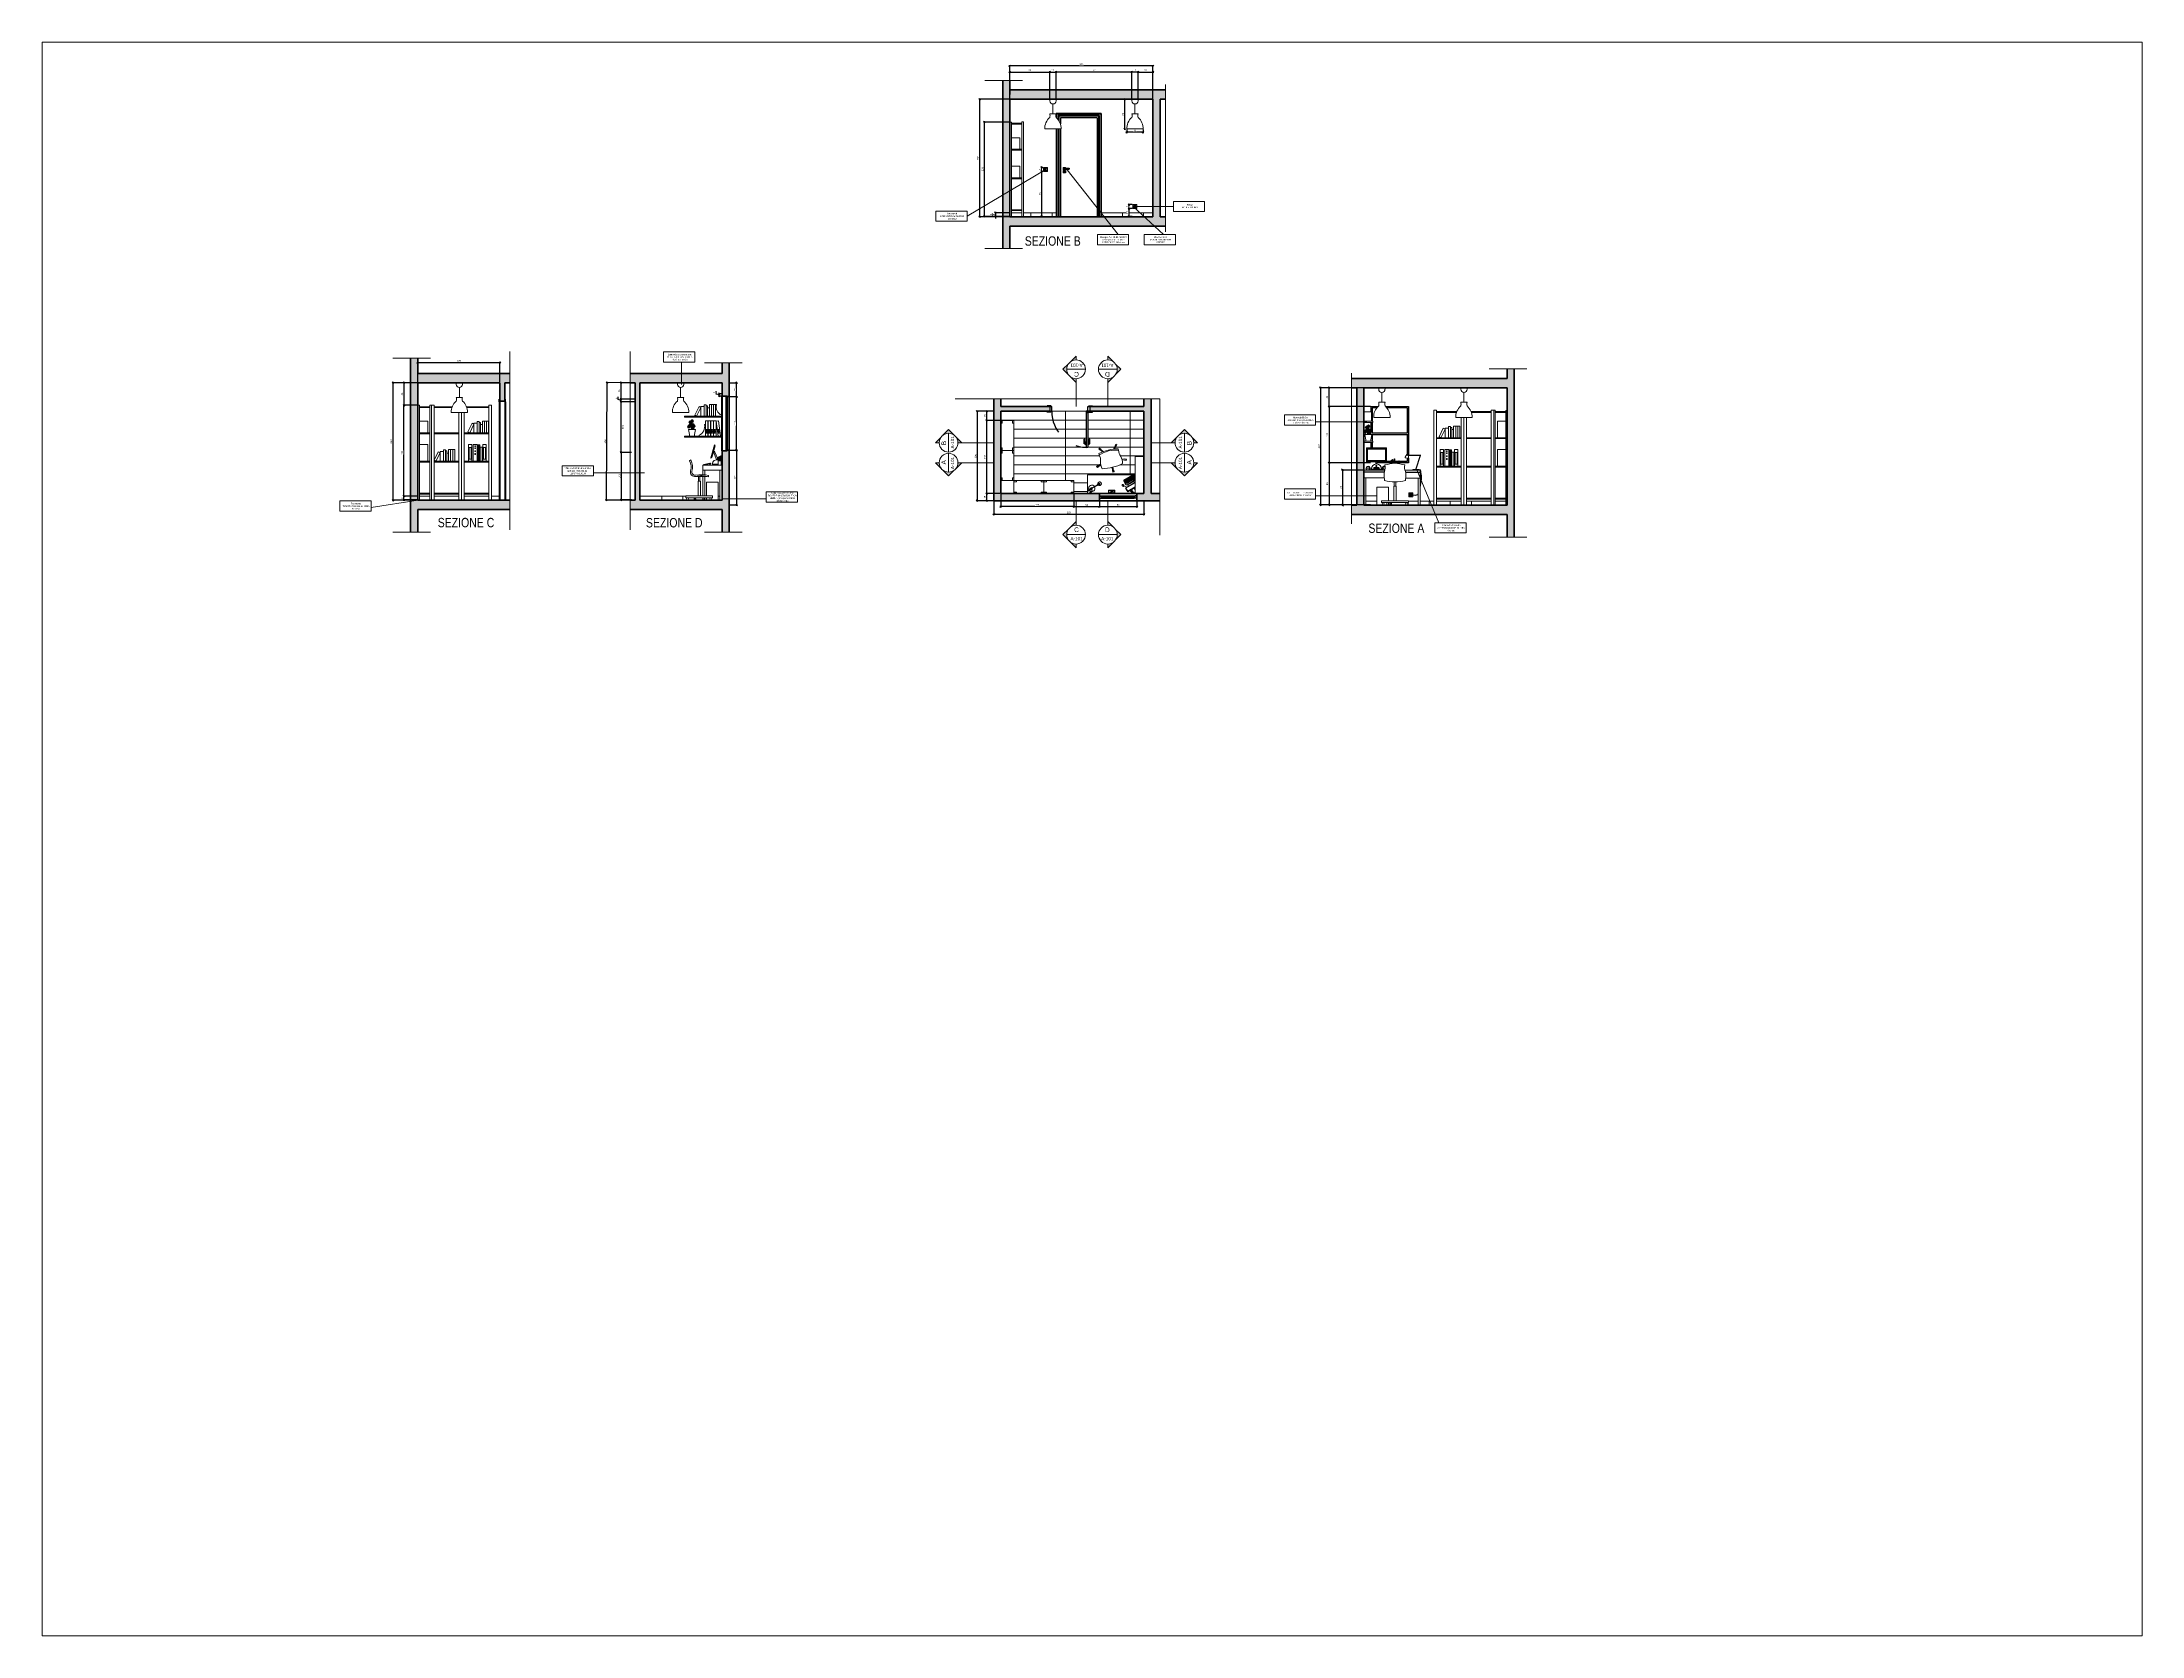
# Paper-space layout 'Layout1' of a CAD drawing. Header units: millimetres. Extents: x 26 to 231, y 20 to 176.
# The model-space entities are those that its viewports show. They can reach past a viewport. Long polylines and large blocks are cut down to what shows.
import ezdxf

# ---------------------------------------------------------------- set-up
doc = ezdxf.new("R2010")
doc.units = ezdxf.units.MM
doc.linetypes.add('DASHDOT', pattern=[1, 0.5, -0.25, 0, -0.25])
doc.linetypes.add('TRATTEGGIATA2', pattern=[0.375, 0.25, -0.125])
for name, color, linetype, lineweight in [('A-ANNO-DIMS', 3, 'Continuous', 18), ('A-ANNO-SYMB', 3, 'Continuous', 18), ('A-ANNO-TEXT', 3, 'Continuous', 18), ('A-DOOR-FULL', 2, 'Continuous', 25), ('A-ELEV-MBE1', 7, 'Continuous', 35), ('A-ELEV-MBE2', 4, 'Continuous', 25), ('A-FURN', 8, 'Continuous', 18), ('A-SECT C-MCUT', 9, 'Continuous', 20), ('A-SECT-MCUT', 1, 'Continuous', 35), ('A-WALL-FULL-EXTR', 7, 'Continuous', 35), ('A-WALL-STUD', 4, 'Continuous', 18), ('LAMPADA', 7, 'Continuous', 5), ('PAVIMENTO', 6, 'Continuous', 18)]:
    doc.layers.add(name, color=color, linetype=linetype, lineweight=lineweight)
doc.layers.add('G-ANNO-TEXT', color=3, linetype='Continuous')
doc.styles.add('ARIAL', font='arial.ttf')
doc.styles.add('E-ROMANS', font='romans.shx', dxfattribs={"width": 0.8})
doc.styles.get("Standard").update_dxf_attribs({"font": 'arial.ttf'})
doc.dimstyles.new('giulia', dxfattribs={"dimtxt": 3.6, "dimasz": 3.6, "dimexe": 1.8, "dimexo": 1.2, "dimgap": 1.8, "dimtad": 1, "dimdec": 0, "dimzin": 1, "dimdsep": 46, "dimtxsty": 'ARIAL', "dimblk": 'OBLIQUE', "dimcen": 1.8, "dimdle": 1.8, "dimclrt": 256, "dimadec": 0, "dimazin": 0, "dimtfac": 1, "dimtdec": 0, "dimtmove": 1, "dimatfit": 3, "dimldrblk": 'OPEN90', "dimfxl": 1, "dimtfill": 1, "dimarcsym": 0})

# ---------------------------------------------------------------- blocks, each defined once
blk = doc.blocks.new('A$C27801A31')
at = {"color": 7}
for p, q in [((-1.6, 74.7), (-1.7, 73.4)), ((2.9, 73), (-1.6, 74.7)), ((40, 75.2), (44.4, 75.9)), ((45.2, 73.1), (40.1, 72.4)), ((50, 64.8), (38, 63))]:
    blk.add_line(p, q, dxfattribs=at)
for points in [[(-2, 71.7), (12.4, 27.1)], [(36.1, 73), (-1.2, 73)], [(13.2, 27.2), (-1.2, 72)], [(36.1, 72.2), (-1.1, 72.2)], [(36.9, 71.8), (38.7, 70.3)], [(37.5, 73.3), (39.8, 72.1)], [(38, 63), (38, 64.3), (38, 65.5), (38.1, 66.4), (38.1, 67.2), (38.1, 67.8), (38.2, 68.3), (38.3, 68.7), (38.3, 69), (38.4, 69.3), (38.5, 69.6), (38.5, 69.9), (38.6, 70.1), (38.7, 70.4), (38.8, 70.6), (38.9, 70.8), (39, 71), (39.1, 71.2), (39.3, 71.4), (39.4, 71.6), (39.6, 71.8), (39.7, 72), (39.8, 72.1), (40, 72.3), (40.1, 72.4)], [(39.3, 72.4), (39.8, 73.2), (38.5, 73.8), (38.1, 73)], [(40.1, 72.4), (39.7, 74.8)], [(44.8, 75.5), (45.2, 73.1)], [(45.2, 73.1), (45.8, 72.8), (46.2, 72.4), (46.6, 72.1), (47, 71.8), (47.2, 71.4), (47.5, 71.1), (47.7, 70.8), (47.9, 70.5), (48, 70.1), (48.2, 69.8), (48.4, 69.3), (48.7, 68.7), (48.9, 68), (49.2, 67.1), (49.6, 66.1), (50, 64.8)], [(2, 23.9), (2.4, 24.1)], [(2.4, 24.1), (4, 24.1), (11.3, 24.5)], [(11.3, 24.5), (14.8, 24.5), (21.9, 24.1), (23.5, 24.1), (24, 23.9)], [(13.2, 25.6), (13.9, 25.6), (13.9, 24.5), (12, 24.5), (12, 25.6), (12.7, 25.6)]]:
    blk.add_lwpolyline(points, dxfattribs=at)
for points in [[(24, 22.8), (2, 22.8), (2, 23.9), (24, 23.9)], [(2.4, 22.8), (23.5, 22.8), (23.5, 22.6), (2.4, 22.6)]]:
    blk.add_lwpolyline(points, close=True, dxfattribs=at)
for centre, radius in [((-1.8, 72.5), 0.837), ((36.9, 72.7), 0.852), ((12.9, 26.4), 0.856)]:
    blk.add_circle(centre, radius, dxfattribs=at)
for centre, radius, start, end in [((40.1, 74.9), 0.351, 107.34813, 197.62786), ((44.4, 75.5), 0.416, 5.9883, 95.682)]:
    blk.add_arc(centre, radius, start, end, dxfattribs=at)
blk = doc.blocks.new('_Oblique')
at = {"color": 0, "linetype": 'ByBlock', "lineweight": -2}
blk.add_line((-0.5, -0.5), (0.5, 0.5), dxfattribs=at)
blk = doc.blocks.new('*D23')
at = {"layer": 'A-ANNO-DIMS', "color": 0, "lineweight": -2, "transparency": 16777216}
for p, q in [((1396.6, 4052.5), (1343.1, 4052.5)), ((1344.9, 4054.3), (1344.9, 3800.7)), ((1396.6, 3802.5), (1343.1, 3802.5))]:
    blk.add_line(p, q, dxfattribs=at)
at = {"layer": 'A-ANNO-DIMS', "color": 0, "lineweight": -2, "transparency": 16777216, "xscale": 3.6, "yscale": 3.6, "zscale": 3.6}
for p, rotation in [((1344.9, 4052.5), 90), ((1344.9, 3802.5), 270)]:
    blk.add_blockref('_Oblique', p, dxfattribs=dict(at, rotation=rotation))
at = {"layer": 'A-ANNO-DIMS', "transparency": 16777216, "insert": (1341.2, 3927.5), "char_height": 3.6, "attachment_point": 5, "rotation": 90, "style": 'ARIAL', "bg_fill": 3, "box_fill_scale": 1.1, "bg_fill_color": 256, "bg_fill_true_color": 13158600, "bg_fill_transparency": 0}
blk.add_mtext('250', dxfattribs=at)
blk = doc.blocks.new('_Open90')
at = {"color": 0, "linetype": 'ByBlock', "lineweight": -2}
for p, q in [((0, 0), (-1, 0)), ((-0.5, 0.5), (0, 0)), ((0, 0), (-0.5, -0.5))]:
    blk.add_line(p, q, dxfattribs=at)
blk = doc.blocks.new('*D25')
at = {"layer": 'A-ANNO-DIMS', "color": 0, "lineweight": -2, "transparency": 16777216}
for p, q in [((1396.6, 3811.2), (1366.7, 3811.2)), ((1396.6, 3803.2), (1366.7, 3803.2)), ((1368.5, 3801.4), (1368.5, 3813))]:
    blk.add_line(p, q, dxfattribs=at)
at = {"layer": 'A-ANNO-DIMS', "color": 0, "lineweight": -2, "transparency": 16777216, "xscale": 3.6, "yscale": 3.6, "zscale": 3.6}
for p, rotation in [((1368.5, 3811.2), 90), ((1368.5, 3803.2), 270)]:
    blk.add_blockref('_Oblique', p, dxfattribs=dict(at, rotation=rotation))
at = {"layer": 'A-ANNO-DIMS', "transparency": 16777216, "insert": (1364.9, 3807.2), "char_height": 3.6, "attachment_point": 5, "rotation": 90, "style": 'ARIAL', "bg_fill": 3, "box_fill_scale": 1.1, "bg_fill_color": 256, "bg_fill_true_color": 13158600, "bg_fill_transparency": 0}
blk.add_mtext('8', dxfattribs=at)
blk = doc.blocks.new('*D26')
at = {"layer": 'A-ANNO-DIMS', "color": 0, "lineweight": -2, "transparency": 16777216}
for p, q in [((1397.6, 4004.6), (1366.7, 4004.6)), ((1368.5, 3801.4), (1368.5, 4006.4)), ((1397.6, 3803.2), (1366.7, 3803.2))]:
    blk.add_line(p, q, dxfattribs=at)
at = {"layer": 'A-ANNO-DIMS', "color": 0, "lineweight": -2, "transparency": 16777216, "xscale": 3.6, "yscale": 3.6, "zscale": 3.6}
for p, rotation in [((1368.5, 4004.6), 90), ((1368.5, 3803.2), 270)]:
    blk.add_blockref('_Oblique', p, dxfattribs=dict(at, rotation=rotation))
at = {"layer": 'A-ANNO-DIMS', "transparency": 16777216, "insert": (1364.9, 3903.9), "char_height": 3.6, "attachment_point": 5, "rotation": 90, "style": 'ARIAL', "bg_fill": 3, "box_fill_scale": 1.1, "bg_fill_color": 256, "bg_fill_true_color": 13158600, "bg_fill_transparency": 0}
blk.add_mtext('201', dxfattribs=at)
blk = doc.blocks.new('*D27')
at = {"layer": 'A-ANNO-DIMS', "color": 0, "lineweight": -2, "transparency": 16777216}
for p, q in [((1397.5, 4052.5), (1366.7, 4052.5)), ((1368.5, 4054.3), (1368.5, 4002.8)), ((1396.6, 4004.6), (1366.7, 4004.6))]:
    blk.add_line(p, q, dxfattribs=at)
at = {"layer": 'A-ANNO-DIMS', "color": 0, "lineweight": -2, "transparency": 16777216, "xscale": 3.6, "yscale": 3.6, "zscale": 3.6}
for p, rotation in [((1368.5, 4052.5), 90), ((1368.5, 4004.6), 270)]:
    blk.add_blockref('_Oblique', p, dxfattribs=dict(at, rotation=rotation))
at = {"layer": 'A-ANNO-DIMS', "transparency": 16777216, "insert": (1364.9, 4028.6), "char_height": 3.6, "attachment_point": 5, "rotation": 90, "style": 'ARIAL', "bg_fill": 3, "box_fill_scale": 1.1, "bg_fill_color": 256, "bg_fill_true_color": 13158600, "bg_fill_transparency": 0}
blk.add_mtext('48', dxfattribs=at)
blk = doc.blocks.new('*D29')
at = {"layer": 'A-ANNO-DIMS', "color": 0, "lineweight": -2, "transparency": 16777216}
for p, q in [((1396, 4095.5), (1574.8, 4095.5)), ((1397.8, 4053.7), (1397.8, 4097.3)), ((1573, 4053.7), (1573, 4097.3))]:
    blk.add_line(p, q, dxfattribs=at)
at = {"layer": 'A-ANNO-DIMS', "color": 0, "lineweight": -2, "transparency": 16777216, "xscale": 3.6, "yscale": 3.6, "zscale": 3.6, "rotation": 180}
blk.add_blockref('_Oblique', (1397.8, 4095.5), dxfattribs=at)
at = {"layer": 'A-ANNO-DIMS', "color": 0, "lineweight": -2, "transparency": 16777216, "xscale": 3.6, "yscale": 3.6, "zscale": 3.6}
blk.add_blockref('_Oblique', (1573, 4095.5), dxfattribs=at)
at = {"layer": 'A-ANNO-DIMS', "transparency": 16777216, "insert": (1485.4, 4099.1), "char_height": 3.6, "attachment_point": 5, "style": 'ARIAL', "bg_fill": 3, "box_fill_scale": 1.1, "bg_fill_color": 256, "bg_fill_true_color": 13158600, "bg_fill_transparency": 0}
blk.add_mtext('175', dxfattribs=at)
blk = doc.blocks.new('*D35')
at = {"layer": 'A-ANNO-DIMS', "color": 0, "lineweight": -2, "transparency": 16777216}
for p, q in [((1853, 3904.5), (1829.2, 3904.5)), ((1831, 3906.3), (1831, 3801.4)), ((1853, 3803.2), (1829.2, 3803.2))]:
    blk.add_line(p, q, dxfattribs=at)
at = {"layer": 'A-ANNO-DIMS', "color": 0, "lineweight": -2, "transparency": 16777216, "xscale": 3.6, "yscale": 3.6, "zscale": 3.6}
for p, rotation in [((1831, 3904.5), 90), ((1831, 3803.2), 270)]:
    blk.add_blockref('_Oblique', p, dxfattribs=dict(at, rotation=rotation))
at = {"layer": 'A-ANNO-DIMS', "transparency": 16777216, "insert": (1827.4, 3853.9), "char_height": 3.6, "attachment_point": 5, "rotation": 90, "style": 'ARIAL', "bg_fill": 3, "box_fill_scale": 1.1, "bg_fill_color": 256, "bg_fill_true_color": 13158600, "bg_fill_transparency": 0}
blk.add_mtext('101', dxfattribs=at)
blk = doc.blocks.new('*D39')
at = {"layer": 'A-ANNO-DIMS', "color": 0, "lineweight": -2, "transparency": 16777216}
for p, q in [((2657.2, 4655.9), (2592.5, 4655.9)), ((2594.3, 4657.7), (2594.3, 4404.1)), ((2657.2, 4405.9), (2592.5, 4405.9))]:
    blk.add_line(p, q, dxfattribs=at)
at = {"layer": 'A-ANNO-DIMS', "color": 0, "lineweight": -2, "transparency": 16777216, "xscale": 3.6, "yscale": 3.6, "zscale": 3.6}
for p, rotation in [((2594.3, 4655.9), 90), ((2594.3, 4405.9), 270)]:
    blk.add_blockref('_Oblique', p, dxfattribs=dict(at, rotation=rotation))
at = {"layer": 'A-ANNO-DIMS', "transparency": 16777216, "insert": (2590.7, 4530.9), "char_height": 3.6, "attachment_point": 5, "rotation": 90, "style": 'ARIAL', "bg_fill": 3, "box_fill_scale": 1.1, "bg_fill_color": 256, "bg_fill_true_color": 13158600, "bg_fill_transparency": 0}
blk.add_mtext('250', dxfattribs=at)
blk = doc.blocks.new('*D40')
at = {"layer": 'A-ANNO-DIMS', "color": 0, "lineweight": -2, "transparency": 16777216}
for p, q in [((2621.7, 4408.2), (2621.7, 4413.1)), ((2628, 4406.3), (2621.7, 4408.2)), ((2657.2, 4406.6), (2626.2, 4406.6)), ((2657.2, 4405.9), (2626.2, 4405.9)), ((2628, 4406.6), (2628, 4410.2)), ((2628, 4405.9), (2628, 4402.3))]:
    blk.add_line(p, q, dxfattribs=at)
at = {"layer": 'A-ANNO-DIMS', "transparency": 16777216, "insert": (2618.1, 4410.6), "char_height": 3.6, "attachment_point": 5, "rotation": 90, "style": 'ARIAL', "bg_fill": 3, "box_fill_scale": 1.1, "bg_fill_color": 256, "bg_fill_true_color": 13158600, "bg_fill_transparency": 0}
blk.add_mtext('1', dxfattribs=at)
at = {"layer": 'A-ANNO-DIMS', "color": 0, "lineweight": -2, "transparency": 16777216}
blk.add_line((2628, 4406.6), (2628, 4405.9), dxfattribs=at)
blk.add_line((2628, 4406.6), (2628, 4405.9), dxfattribs=at)
at = {"layer": 'A-ANNO-DIMS', "color": 0, "lineweight": -2, "transparency": 16777216, "xscale": 3.6, "yscale": 3.6, "zscale": 3.6}
for p, rotation in [((2628, 4406.6), 270), ((2628, 4405.9), 90)]:
    blk.add_blockref('_Oblique', p, dxfattribs=dict(at, rotation=rotation))
blk = doc.blocks.new('*D41')
at = {"layer": 'A-ANNO-DIMS', "color": 0, "lineweight": -2, "transparency": 16777216}
for p, q in [((2657.2, 4414.6), (2626.2, 4414.6)), ((2657.2, 4406.6), (2626.2, 4406.6)), ((2628, 4416.4), (2628, 4404.8))]:
    blk.add_line(p, q, dxfattribs=at)
at = {"layer": 'A-ANNO-DIMS', "color": 0, "lineweight": -2, "transparency": 16777216, "xscale": 3.6, "yscale": 3.6, "zscale": 3.6}
for p, rotation in [((2628, 4414.6), 90), ((2628, 4406.6), 270)]:
    blk.add_blockref('_Oblique', p, dxfattribs=dict(at, rotation=rotation))
at = {"layer": 'A-ANNO-DIMS', "transparency": 16777216, "insert": (2624.4, 4410.6), "char_height": 3.6, "attachment_point": 5, "rotation": 90, "style": 'ARIAL', "bg_fill": 3, "box_fill_scale": 1.1, "bg_fill_color": 256, "bg_fill_true_color": 13158600, "bg_fill_transparency": 0}
blk.add_mtext('8', dxfattribs=at)
blk = doc.blocks.new('*D42')
at = {"layer": 'A-ANNO-DIMS', "color": 0, "lineweight": -2, "transparency": 16777216}
for p, q in [((2919.1, 4423.2), (2910.5, 4423.2)), ((2919.1, 4406.6), (2910.5, 4406.6)), ((2912.3, 4425), (2912.3, 4404.8))]:
    blk.add_line(p, q, dxfattribs=at)
at = {"layer": 'A-ANNO-DIMS', "color": 0, "lineweight": -2, "transparency": 16777216, "xscale": 3.6, "yscale": 3.6, "zscale": 3.6}
for p, rotation in [((2912.3, 4423.2), 90), ((2912.3, 4406.6), 270)]:
    blk.add_blockref('_Oblique', p, dxfattribs=dict(at, rotation=rotation))
at = {"layer": 'A-ANNO-DIMS', "transparency": 16777216, "insert": (2908.7, 4414.9), "char_height": 3.6, "attachment_point": 5, "rotation": 90, "style": 'ARIAL', "bg_fill": 3, "box_fill_scale": 1.1, "bg_fill_color": 256, "bg_fill_true_color": 13158600, "bg_fill_transparency": 0}
blk.add_mtext('17', dxfattribs=at)
blk = doc.blocks.new('*D43')
at = {"layer": 'A-ANNO-DIMS', "color": 0, "lineweight": -2, "transparency": 16777216}
for p, q in [((2919.1, 4431.8), (2910.5, 4431.8)), ((2912.3, 4421.4), (2912.3, 4433.6)), ((2919.1, 4423.2), (2910.5, 4423.2))]:
    blk.add_line(p, q, dxfattribs=at)
at = {"layer": 'A-ANNO-DIMS', "color": 0, "lineweight": -2, "transparency": 16777216, "xscale": 3.6, "yscale": 3.6, "zscale": 3.6}
for p, rotation in [((2912.3, 4431.8), 90), ((2912.3, 4423.2), 270)]:
    blk.add_blockref('_Oblique', p, dxfattribs=dict(at, rotation=rotation))
at = {"layer": 'A-ANNO-DIMS', "transparency": 16777216, "insert": (2908.6, 4427.5), "char_height": 3.6, "attachment_point": 5, "rotation": 90, "style": 'ARIAL', "bg_fill": 3, "box_fill_scale": 1.1, "bg_fill_color": 256, "bg_fill_true_color": 13158600, "bg_fill_transparency": 0}
blk.add_mtext('9', dxfattribs=at)
blk = doc.blocks.new('*D46')
at = {"layer": 'A-ANNO-DIMS', "color": 0, "lineweight": -2, "transparency": 16777216}
for p, q in [((2658.2, 4607.3), (2602.3, 4607.3)), ((2604.1, 4609.1), (2604.1, 4404.8)), ((2658.2, 4406.6), (2602.3, 4406.6))]:
    blk.add_line(p, q, dxfattribs=at)
at = {"layer": 'A-ANNO-DIMS', "color": 0, "lineweight": -2, "transparency": 16777216, "xscale": 3.6, "yscale": 3.6, "zscale": 3.6}
for p, rotation in [((2604.1, 4607.3), 90), ((2604.1, 4406.6), 270)]:
    blk.add_blockref('_Oblique', p, dxfattribs=dict(at, rotation=rotation))
at = {"layer": 'A-ANNO-DIMS', "transparency": 16777216, "insert": (2600.4, 4507), "char_height": 3.6, "attachment_point": 5, "rotation": 90, "style": 'ARIAL', "bg_fill": 3, "box_fill_scale": 1.1, "bg_fill_color": 256, "bg_fill_true_color": 13158600, "bg_fill_transparency": 0}
blk.add_mtext('201', dxfattribs=at)
blk = doc.blocks.new('*D47')
at = {"layer": 'A-ANNO-DIMS', "color": 0, "lineweight": -2, "transparency": 16777216}
for p, q in [((2965.2, 4726.9), (2656.6, 4726.9)), ((2658.4, 4657.1), (2658.4, 4728.7)), ((2963.4, 4657.1), (2963.4, 4728.7))]:
    blk.add_line(p, q, dxfattribs=at)
at = {"layer": 'A-ANNO-DIMS', "color": 0, "lineweight": -2, "transparency": 16777216, "xscale": 3.6, "yscale": 3.6, "zscale": 3.6, "rotation": 180}
blk.add_blockref('_Oblique', (2658.4, 4726.9), dxfattribs=at)
at = {"layer": 'A-ANNO-DIMS', "color": 0, "lineweight": -2, "transparency": 16777216, "xscale": 3.6, "yscale": 3.6, "zscale": 3.6}
blk.add_blockref('_Oblique', (2963.4, 4726.9), dxfattribs=at)
at = {"layer": 'A-ANNO-DIMS', "transparency": 16777216, "insert": (2810.9, 4730.6), "char_height": 3.6, "attachment_point": 5, "style": 'ARIAL', "bg_fill": 3, "box_fill_scale": 1.1, "bg_fill_color": 256, "bg_fill_true_color": 13158600, "bg_fill_transparency": 0}
blk.add_mtext('305', dxfattribs=at)
blk = doc.blocks.new('*D48')
at = {"layer": 'A-ANNO-DIMS', "color": 0, "lineweight": -2, "transparency": 16777216}
for p, q in [((2656.6, 4714), (2745.5, 4714)), ((2658.4, 4657.1), (2658.4, 4715.8)), ((2743.7, 4657.1), (2743.7, 4715.8))]:
    blk.add_line(p, q, dxfattribs=at)
at = {"layer": 'A-ANNO-DIMS', "color": 0, "lineweight": -2, "transparency": 16777216, "xscale": 3.6, "yscale": 3.6, "zscale": 3.6, "rotation": 180}
blk.add_blockref('_Oblique', (2658.4, 4714), dxfattribs=at)
at = {"layer": 'A-ANNO-DIMS', "color": 0, "lineweight": -2, "transparency": 16777216, "xscale": 3.6, "yscale": 3.6, "zscale": 3.6}
blk.add_blockref('_Oblique', (2743.7, 4714), dxfattribs=at)
at = {"layer": 'A-ANNO-DIMS', "transparency": 16777216, "insert": (2701, 4717.6), "char_height": 3.6, "attachment_point": 5, "style": 'ARIAL', "bg_fill": 3, "box_fill_scale": 1.1, "bg_fill_color": 256, "bg_fill_true_color": 13158600, "bg_fill_transparency": 0}
blk.add_mtext('85', dxfattribs=at)
blk = doc.blocks.new('*D49')
at = {"layer": 'A-ANNO-DIMS', "color": 0, "lineweight": -2, "transparency": 16777216}
for p, q in [((2741.9, 4714), (2758.8, 4714)), ((2743.7, 4657.1), (2743.7, 4715.8)), ((2757, 4657.1), (2757, 4715.8))]:
    blk.add_line(p, q, dxfattribs=at)
at = {"layer": 'A-ANNO-DIMS', "color": 0, "lineweight": -2, "transparency": 16777216, "xscale": 3.6, "yscale": 3.6, "zscale": 3.6, "rotation": 180}
blk.add_blockref('_Oblique', (2743.7, 4714), dxfattribs=at)
at = {"layer": 'A-ANNO-DIMS', "color": 0, "lineweight": -2, "transparency": 16777216, "xscale": 3.6, "yscale": 3.6, "zscale": 3.6}
blk.add_blockref('_Oblique', (2757, 4714), dxfattribs=at)
at = {"layer": 'A-ANNO-DIMS', "transparency": 16777216, "insert": (2750.3, 4717.6), "char_height": 3.6, "attachment_point": 5, "style": 'ARIAL', "bg_fill": 3, "box_fill_scale": 1.1, "bg_fill_color": 256, "bg_fill_true_color": 13158600, "bg_fill_transparency": 0}
blk.add_mtext('13', dxfattribs=at)
blk = doc.blocks.new('*D50')
at = {"layer": 'A-ANNO-DIMS', "color": 0, "lineweight": -2, "transparency": 16777216}
for p, q in [((2920.1, 4714), (2755.2, 4714)), ((2757, 4657.1), (2757, 4715.8)), ((2918.3, 4657.1), (2918.3, 4715.8))]:
    blk.add_line(p, q, dxfattribs=at)
at = {"layer": 'A-ANNO-DIMS', "color": 0, "lineweight": -2, "transparency": 16777216, "xscale": 3.6, "yscale": 3.6, "zscale": 3.6, "rotation": 180}
blk.add_blockref('_Oblique', (2757, 4714), dxfattribs=at)
at = {"layer": 'A-ANNO-DIMS', "color": 0, "lineweight": -2, "transparency": 16777216, "xscale": 3.6, "yscale": 3.6, "zscale": 3.6}
blk.add_blockref('_Oblique', (2918.3, 4714), dxfattribs=at)
at = {"layer": 'A-ANNO-DIMS', "transparency": 16777216, "insert": (2837.7, 4717.6), "char_height": 3.6, "attachment_point": 5, "style": 'ARIAL', "bg_fill": 3, "box_fill_scale": 1.1, "bg_fill_color": 256, "bg_fill_true_color": 13158600, "bg_fill_transparency": 0}
blk.add_mtext('161', dxfattribs=at)
blk = doc.blocks.new('*D51')
at = {"layer": 'A-ANNO-DIMS', "color": 0, "lineweight": -2, "transparency": 16777216}
for p, q in [((2933.5, 4714), (2916.5, 4714)), ((2918.3, 4657.1), (2918.3, 4715.8)), ((2931.7, 4657.1), (2931.7, 4715.8))]:
    blk.add_line(p, q, dxfattribs=at)
at = {"layer": 'A-ANNO-DIMS', "color": 0, "lineweight": -2, "transparency": 16777216, "xscale": 3.6, "yscale": 3.6, "zscale": 3.6, "rotation": 180}
blk.add_blockref('_Oblique', (2918.3, 4714), dxfattribs=at)
at = {"layer": 'A-ANNO-DIMS', "color": 0, "lineweight": -2, "transparency": 16777216, "xscale": 3.6, "yscale": 3.6, "zscale": 3.6}
blk.add_blockref('_Oblique', (2931.7, 4714), dxfattribs=at)
at = {"layer": 'A-ANNO-DIMS', "transparency": 16777216, "insert": (2925, 4717.6), "char_height": 3.6, "attachment_point": 5, "style": 'ARIAL', "bg_fill": 3, "box_fill_scale": 1.1, "bg_fill_color": 256, "bg_fill_true_color": 13158600, "bg_fill_transparency": 0}
blk.add_mtext('13', dxfattribs=at)
blk = doc.blocks.new('*D52')
at = {"layer": 'A-ANNO-DIMS', "color": 0, "lineweight": -2, "transparency": 16777216}
for p, q in [((2929.9, 4714), (2965.2, 4714)), ((2931.7, 4657.1), (2931.7, 4715.8)), ((2963.4, 4657.1), (2963.4, 4715.8))]:
    blk.add_line(p, q, dxfattribs=at)
at = {"layer": 'A-ANNO-DIMS', "color": 0, "lineweight": -2, "transparency": 16777216, "xscale": 3.6, "yscale": 3.6, "zscale": 3.6, "rotation": 180}
blk.add_blockref('_Oblique', (2931.7, 4714), dxfattribs=at)
at = {"layer": 'A-ANNO-DIMS', "color": 0, "lineweight": -2, "transparency": 16777216, "xscale": 3.6, "yscale": 3.6, "zscale": 3.6}
blk.add_blockref('_Oblique', (2963.4, 4714), dxfattribs=at)
at = {"layer": 'A-ANNO-DIMS', "transparency": 16777216, "insert": (2947.6, 4717.6), "char_height": 3.6, "attachment_point": 5, "style": 'ARIAL', "bg_fill": 3, "box_fill_scale": 1.1, "bg_fill_color": 256, "bg_fill_true_color": 13158600, "bg_fill_transparency": 0}
blk.add_mtext('32', dxfattribs=at)
blk = doc.blocks.new('*D56')
at = {"layer": 'A-ANNO-DIMS', "color": 0, "lineweight": -2, "transparency": 16777216}
for p, q in [((3411.2, 4042), (3318.2, 4042)), ((3320, 4043.8), (3320, 3790.9)), ((3411.2, 3792.7), (3318.2, 3792.7))]:
    blk.add_line(p, q, dxfattribs=at)
at = {"layer": 'A-ANNO-DIMS', "color": 0, "lineweight": -2, "transparency": 16777216, "xscale": 3.6, "yscale": 3.6, "zscale": 3.6}
for p, rotation in [((3320, 4042), 90), ((3320, 3792.7), 270)]:
    blk.add_blockref('_Oblique', p, dxfattribs=dict(at, rotation=rotation))
at = {"layer": 'A-ANNO-DIMS', "transparency": 16777216, "insert": (3316.4, 3917.3), "char_height": 3.6, "attachment_point": 5, "rotation": 90, "style": 'ARIAL', "bg_fill": 3, "box_fill_scale": 1.1, "bg_fill_color": 256, "bg_fill_true_color": 13158600, "bg_fill_transparency": 0}
blk.add_mtext('249', dxfattribs=at)
blk = doc.blocks.new('*D57')
at = {"layer": 'A-ANNO-DIMS', "color": 0, "lineweight": -2, "transparency": 16777216}
for p, q in [((3426.2, 4042), (3336.4, 4042)), ((3338.2, 4000.2), (3338.2, 4043.8)), ((3426.2, 4002), (3336.4, 4002))]:
    blk.add_line(p, q, dxfattribs=at)
at = {"layer": 'A-ANNO-DIMS', "color": 0, "lineweight": -2, "transparency": 16777216, "xscale": 3.6, "yscale": 3.6, "zscale": 3.6}
for p, rotation in [((3338.2, 4042), 90), ((3338.2, 4002), 270)]:
    blk.add_blockref('_Oblique', p, dxfattribs=dict(at, rotation=rotation))
at = {"layer": 'A-ANNO-DIMS', "transparency": 16777216, "insert": (3334.5, 4022), "char_height": 3.6, "attachment_point": 5, "rotation": 90, "style": 'ARIAL', "bg_fill": 3, "box_fill_scale": 1.1, "bg_fill_color": 256, "bg_fill_true_color": 13158600, "bg_fill_transparency": 0}
blk.add_mtext('40', dxfattribs=at)
blk = doc.blocks.new('*D58')
at = {"layer": 'A-ANNO-DIMS', "color": 0, "lineweight": -2, "transparency": 16777216}
for p, q in [((3426.2, 4002), (3336.4, 4002)), ((3338.2, 4003.8), (3338.2, 3880.2)), ((3426.2, 3882), (3336.4, 3882))]:
    blk.add_line(p, q, dxfattribs=at)
at = {"layer": 'A-ANNO-DIMS', "color": 0, "lineweight": -2, "transparency": 16777216, "xscale": 3.6, "yscale": 3.6, "zscale": 3.6}
for p, rotation in [((3338.2, 4002), 90), ((3338.2, 3882), 270)]:
    blk.add_blockref('_Oblique', p, dxfattribs=dict(at, rotation=rotation))
at = {"layer": 'A-ANNO-DIMS', "transparency": 16777216, "insert": (3334.5, 3942), "char_height": 3.6, "attachment_point": 5, "rotation": 90, "style": 'ARIAL', "bg_fill": 3, "box_fill_scale": 1.1, "bg_fill_color": 256, "bg_fill_true_color": 13158600, "bg_fill_transparency": 0}
blk.add_mtext('120', dxfattribs=at)
blk = doc.blocks.new('*D59')
at = {"layer": 'A-ANNO-DIMS', "color": 0, "lineweight": -2, "transparency": 16777216}
for p, q in [((3426.2, 3882), (3336.4, 3882)), ((3338.2, 3883.8), (3338.2, 3790.9)), ((3426.2, 3792.7), (3336.4, 3792.7))]:
    blk.add_line(p, q, dxfattribs=at)
at = {"layer": 'A-ANNO-DIMS', "color": 0, "lineweight": -2, "transparency": 16777216, "xscale": 3.6, "yscale": 3.6, "zscale": 3.6}
for p, rotation in [((3338.2, 3882), 90), ((3338.2, 3792.7), 270)]:
    blk.add_blockref('_Oblique', p, dxfattribs=dict(at, rotation=rotation))
at = {"layer": 'A-ANNO-DIMS', "transparency": 16777216, "insert": (3334.5, 3837.4), "char_height": 3.6, "attachment_point": 5, "rotation": 90, "style": 'ARIAL', "bg_fill": 3, "box_fill_scale": 1.1, "bg_fill_color": 256, "bg_fill_true_color": 13158600, "bg_fill_transparency": 0}
blk.add_mtext('89', dxfattribs=at)
blk = doc.blocks.new('*D60')
at = {"layer": 'A-ANNO-DIMS', "color": 0, "lineweight": -2, "transparency": 16777216}
for p, q in [((3411.2, 3866.7), (3365.1, 3866.7)), ((3366.9, 3868.5), (3366.9, 3790.9)), ((3411.2, 3792.7), (3365.1, 3792.7))]:
    blk.add_line(p, q, dxfattribs=at)
at = {"layer": 'A-ANNO-DIMS', "color": 0, "lineweight": -2, "transparency": 16777216, "xscale": 3.6, "yscale": 3.6, "zscale": 3.6}
for p, rotation in [((3366.9, 3866.7), 90), ((3366.9, 3792.7), 270)]:
    blk.add_blockref('_Oblique', p, dxfattribs=dict(at, rotation=rotation))
at = {"layer": 'A-ANNO-DIMS', "transparency": 16777216, "insert": (3363.3, 3829.7), "char_height": 3.6, "attachment_point": 5, "rotation": 90, "style": 'ARIAL', "bg_fill": 3, "box_fill_scale": 1.1, "bg_fill_color": 256, "bg_fill_true_color": 13158600, "bg_fill_transparency": 0}
blk.add_mtext('74', dxfattribs=at)
blk = doc.blocks.new('*D73')
at = {"layer": 'G-ANNO-TEXT', "color": 0, "lineweight": -2, "transparency": 16777216}
for p, q in [((2637.9, 3972.6), (2607.4, 3972.6)), ((2609.2, 3974.4), (2609.2, 3814.8)), ((2637.9, 3816.6), (2607.4, 3816.6))]:
    blk.add_line(p, q, dxfattribs=at)
at = {"layer": 'G-ANNO-TEXT', "color": 0, "lineweight": -2, "transparency": 16777216, "xscale": 3.6, "yscale": 3.6, "zscale": 3.6}
for p, rotation in [((2609.2, 3972.6), 90), ((2609.2, 3816.6), 270)]:
    blk.add_blockref('_Oblique', p, dxfattribs=dict(at, rotation=rotation))
at = {"layer": 'G-ANNO-TEXT', "transparency": 16777216, "insert": (2605.5, 3894.6), "char_height": 3.6, "attachment_point": 5, "rotation": 90, "style": 'ARIAL', "bg_fill": 3, "box_fill_scale": 1.1, "bg_fill_color": 256, "bg_fill_true_color": 13158600, "bg_fill_transparency": 0}
blk.add_mtext('156', dxfattribs=at)
blk = doc.blocks.new('*D74')
at = {"layer": 'G-ANNO-TEXT', "color": 0, "lineweight": -2, "transparency": 16777216}
for p, q in [((2623, 3991.8), (2607.4, 3991.8)), ((2609.2, 3993.6), (2609.2, 3970.8)), ((2621.4, 3972.6), (2607.4, 3972.6))]:
    blk.add_line(p, q, dxfattribs=at)
at = {"layer": 'G-ANNO-TEXT', "color": 0, "lineweight": -2, "transparency": 16777216, "xscale": 3.6, "yscale": 3.6, "zscale": 3.6}
for p, rotation in [((2609.2, 3991.8), 90), ((2609.2, 3972.6), 270)]:
    blk.add_blockref('_Oblique', p, dxfattribs=dict(at, rotation=rotation))
at = {"layer": 'G-ANNO-TEXT', "transparency": 16777216, "insert": (2605.5, 3982.2), "char_height": 3.6, "attachment_point": 5, "rotation": 90, "style": 'ARIAL', "bg_fill": 3, "box_fill_scale": 1.1, "bg_fill_color": 256, "bg_fill_true_color": 13158600, "bg_fill_transparency": 0}
blk.add_mtext('19', dxfattribs=at)
blk = doc.blocks.new('*D75')
at = {"layer": 'G-ANNO-TEXT', "color": 0, "lineweight": -2, "transparency": 16777216}
for p, q in [((2622.4, 3772.9), (2946, 3772.9)), ((2624.2, 3800.4), (2624.2, 3771.1)), ((2944.2, 3800.4), (2944.2, 3771.1))]:
    blk.add_line(p, q, dxfattribs=at)
at = {"layer": 'G-ANNO-TEXT', "color": 0, "lineweight": -2, "transparency": 16777216, "xscale": 3.6, "yscale": 3.6, "zscale": 3.6, "rotation": 180}
blk.add_blockref('_Oblique', (2624.2, 3772.9), dxfattribs=at)
at = {"layer": 'G-ANNO-TEXT', "color": 0, "lineweight": -2, "transparency": 16777216, "xscale": 3.6, "yscale": 3.6, "zscale": 3.6}
blk.add_blockref('_Oblique', (2944.2, 3772.9), dxfattribs=at)
at = {"layer": 'G-ANNO-TEXT', "transparency": 16777216, "insert": (2784.2, 3776.6), "char_height": 3.6, "attachment_point": 5, "style": 'ARIAL', "bg_fill": 3, "box_fill_scale": 1.1, "bg_fill_color": 256, "bg_fill_true_color": 13158600, "bg_fill_transparency": 0}
blk.add_mtext('320', dxfattribs=at)
blk = doc.blocks.new('*D76')
at = {"layer": 'G-ANNO-TEXT', "color": 0, "lineweight": -2, "transparency": 16777216}
for p, q in [((2639.1, 3815.4), (2639.1, 3787.2)), ((2795, 3815.4), (2795, 3787.2)), ((2796.8, 3789), (2637.3, 3789))]:
    blk.add_line(p, q, dxfattribs=at)
at = {"layer": 'G-ANNO-TEXT', "color": 0, "lineweight": -2, "transparency": 16777216, "xscale": 3.6, "yscale": 3.6, "zscale": 3.6, "rotation": 180}
blk.add_blockref('_Oblique', (2639.1, 3789), dxfattribs=at)
at = {"layer": 'G-ANNO-TEXT', "color": 0, "lineweight": -2, "transparency": 16777216, "xscale": 3.6, "yscale": 3.6, "zscale": 3.6}
blk.add_blockref('_Oblique', (2795, 3789), dxfattribs=at)
at = {"layer": 'G-ANNO-TEXT', "transparency": 16777216, "insert": (2717, 3792.7), "char_height": 3.6, "attachment_point": 5, "style": 'ARIAL', "bg_fill": 3, "box_fill_scale": 1.1, "bg_fill_color": 256, "bg_fill_true_color": 13158600, "bg_fill_transparency": 0}
blk.add_mtext('156', dxfattribs=at)
blk = doc.blocks.new('*D78')
at = {"layer": 'G-ANNO-TEXT', "color": 0, "lineweight": -2, "transparency": 16777216}
for p, q in [((2847.5, 3789), (2931.1, 3789)), ((2849.3, 3800.4), (2849.3, 3787.2)), ((2929.3, 3800.4), (2929.3, 3787.2))]:
    blk.add_line(p, q, dxfattribs=at)
at = {"layer": 'G-ANNO-TEXT', "color": 0, "lineweight": -2, "transparency": 16777216, "xscale": 3.6, "yscale": 3.6, "zscale": 3.6, "rotation": 180}
blk.add_blockref('_Oblique', (2849.3, 3789), dxfattribs=at)
at = {"layer": 'G-ANNO-TEXT', "color": 0, "lineweight": -2, "transparency": 16777216, "xscale": 3.6, "yscale": 3.6, "zscale": 3.6}
blk.add_blockref('_Oblique', (2929.3, 3789), dxfattribs=at)
at = {"layer": 'G-ANNO-TEXT', "transparency": 16777216, "insert": (2889.3, 3792.7), "char_height": 3.6, "attachment_point": 5, "style": 'ARIAL', "bg_fill": 3, "box_fill_scale": 1.1, "bg_fill_color": 256, "bg_fill_true_color": 13158600, "bg_fill_transparency": 0}
blk.add_mtext('80', dxfattribs=at)
blk = doc.blocks.new('*D79')
at = {"layer": 'G-ANNO-TEXT', "color": 0, "lineweight": -2, "transparency": 16777216}
for p, q in [((2793.2, 3789), (2851.1, 3789)), ((2795, 3800.1), (2795, 3787.2)), ((2849.3, 3800.1), (2849.3, 3787.2))]:
    blk.add_line(p, q, dxfattribs=at)
at = {"layer": 'G-ANNO-TEXT', "color": 0, "lineweight": -2, "transparency": 16777216, "xscale": 3.6, "yscale": 3.6, "zscale": 3.6, "rotation": 180}
blk.add_blockref('_Oblique', (2795, 3789), dxfattribs=at)
at = {"layer": 'G-ANNO-TEXT', "color": 0, "lineweight": -2, "transparency": 16777216, "xscale": 3.6, "yscale": 3.6, "zscale": 3.6}
blk.add_blockref('_Oblique', (2849.3, 3789), dxfattribs=at)
at = {"layer": 'G-ANNO-TEXT', "transparency": 16777216, "insert": (2822.1, 3792.7), "char_height": 3.6, "attachment_point": 5, "style": 'ARIAL', "bg_fill": 3, "box_fill_scale": 1.1, "bg_fill_color": 256, "bg_fill_true_color": 13158600, "bg_fill_transparency": 0}
blk.add_mtext('54', dxfattribs=at)
blk = doc.blocks.new('*D80')
at = {"layer": 'G-ANNO-TEXT', "color": 0, "lineweight": -2, "transparency": 16777216}
for p, q in [((2623, 3991.8), (2587.1, 3991.8)), ((2588.9, 3993.6), (2588.9, 3799.8)), ((2623, 3801.6), (2587.1, 3801.6))]:
    blk.add_line(p, q, dxfattribs=at)
at = {"layer": 'G-ANNO-TEXT', "color": 0, "lineweight": -2, "transparency": 16777216, "xscale": 3.6, "yscale": 3.6, "zscale": 3.6}
for p, rotation in [((2588.9, 3991.8), 90), ((2588.9, 3801.6), 270)]:
    blk.add_blockref('_Oblique', p, dxfattribs=dict(at, rotation=rotation))
at = {"layer": 'G-ANNO-TEXT', "transparency": 16777216, "insert": (2585.2, 3896.7), "char_height": 3.6, "attachment_point": 5, "rotation": 90, "style": 'ARIAL', "bg_fill": 3, "box_fill_scale": 1.1, "bg_fill_color": 256, "bg_fill_true_color": 13158600, "bg_fill_transparency": 0}
blk.add_mtext('190', dxfattribs=at)
blk = doc.blocks.new('*D81')
at = {"layer": 'G-ANNO-TEXT', "color": 0, "lineweight": -2, "transparency": 16777216}
for p, q in [((2623, 3816.6), (2607.4, 3816.6)), ((2623, 3801.6), (2607.4, 3801.6)), ((2609.2, 3818.4), (2609.2, 3799.8))]:
    blk.add_line(p, q, dxfattribs=at)
at = {"layer": 'G-ANNO-TEXT', "color": 0, "lineweight": -2, "transparency": 16777216, "xscale": 3.6, "yscale": 3.6, "zscale": 3.6}
for p, rotation in [((2609.2, 3816.6), 90), ((2609.2, 3801.6), 270)]:
    blk.add_blockref('_Oblique', p, dxfattribs=dict(at, rotation=rotation))
at = {"layer": 'G-ANNO-TEXT', "transparency": 16777216, "insert": (2605.5, 3809.1), "char_height": 3.6, "attachment_point": 5, "rotation": 90, "style": 'ARIAL', "bg_fill": 3, "box_fill_scale": 1.1, "bg_fill_color": 256, "bg_fill_true_color": 13158600, "bg_fill_transparency": 0}
blk.add_mtext('15', dxfattribs=at)
blk = doc.blocks.new('*D83')
at = {"layer": 'G-ANNO-TEXT', "color": 0, "lineweight": -2, "transparency": 16777216}
for p, q in [((1859.9, 4052.5), (1799.3, 4052.9)), ((1799.6, 3801.1), (1801.1, 4054.7)), ((1858.4, 3802.5), (1797.8, 3802.9))]:
    blk.add_line(p, q, dxfattribs=at)
at = {"layer": 'G-ANNO-TEXT', "color": 0, "lineweight": -2, "transparency": 16777216, "xscale": 3.6, "yscale": 3.6, "zscale": 3.6}
for p, rotation in [((1801.1, 4052.9), 89.65622944813359), ((1799.6, 3802.9), 269.6562294481336)]:
    blk.add_blockref('_Oblique', p, dxfattribs=dict(at, rotation=rotation))
at = {"layer": 'G-ANNO-TEXT', "transparency": 16777216, "insert": (1796.7, 3927.9), "char_height": 3.6, "attachment_point": 5, "rotation": 89.6562, "style": 'ARIAL', "bg_fill": 3, "box_fill_scale": 1.1, "bg_fill_color": 256, "bg_fill_true_color": 13158600, "bg_fill_transparency": 0}
blk.add_mtext('250', dxfattribs=at)
blk = doc.blocks.new('*D84')
at = {"layer": 'G-ANNO-TEXT', "color": 0, "lineweight": -2, "transparency": 16777216}
for p, q in [((1852.8, 4012.2), (1829, 4012.2)), ((1831, 3902.6), (1830.7, 4014)), ((1853, 3904.5), (1829.2, 3904.4))]:
    blk.add_line(p, q, dxfattribs=at)
at = {"layer": 'G-ANNO-TEXT', "color": 0, "lineweight": -2, "transparency": 16777216, "xscale": 3.6, "yscale": 3.6, "zscale": 3.6}
for p, rotation in [((1830.8, 4012.2), 90.12709318048037), ((1831, 3904.4), 270.1270931804804)]:
    blk.add_blockref('_Oblique', p, dxfattribs=dict(at, rotation=rotation))
at = {"layer": 'G-ANNO-TEXT', "transparency": 16777216, "insert": (1834.5, 3958.3), "char_height": 3.6, "attachment_point": 5, "rotation": 270.1271, "style": 'ARIAL', "bg_fill": 3, "box_fill_scale": 1.1, "bg_fill_color": 256, "bg_fill_true_color": 13158600, "bg_fill_transparency": 0}
blk.add_mtext('108', dxfattribs=at)
blk = doc.blocks.new('*D85')
at = {"layer": 'G-ANNO-TEXT', "color": 0, "lineweight": -2, "transparency": 16777216}
for p, q in [((1824.4, 4016.9), (1824.4, 4022.9)), ((1830.8, 4015), (1824.4, 4016.9)), ((1858.4, 4017.7), (1829, 4017.7)), ((1858.4, 4012.2), (1829, 4012.2)), ((1830.8, 4010.4), (1830.8, 4019.5))]:
    blk.add_line(p, q, dxfattribs=at)
at = {"layer": 'G-ANNO-TEXT', "transparency": 16777216, "insert": (1820.8, 4019.9), "char_height": 3.6, "attachment_point": 5, "rotation": 90, "style": 'ARIAL', "bg_fill": 3, "box_fill_scale": 1.1, "bg_fill_color": 256, "bg_fill_true_color": 13158600, "bg_fill_transparency": 0}
blk.add_mtext('6', dxfattribs=at)
at = {"layer": 'G-ANNO-TEXT', "color": 0, "lineweight": -2, "transparency": 16777216, "xscale": 3.6, "yscale": 3.6, "zscale": 3.6}
for p, rotation in [((1830.8, 4017.7), 90), ((1830.8, 4012.2), 270)]:
    blk.add_blockref('_Oblique', p, dxfattribs=dict(at, rotation=rotation))
blk = doc.blocks.new('*D86')
at = {"layer": 'G-ANNO-TEXT', "color": 0, "lineweight": -2, "transparency": 16777216}
for p, q in [((1858.4, 4052.5), (1829, 4052.5)), ((1830.8, 4015.9), (1830.8, 4054.3)), ((1858.4, 4017.7), (1829, 4017.7))]:
    blk.add_line(p, q, dxfattribs=at)
at = {"layer": 'G-ANNO-TEXT', "color": 0, "lineweight": -2, "transparency": 16777216, "xscale": 3.6, "yscale": 3.6, "zscale": 3.6}
for p, rotation in [((1830.8, 4052.5), 90), ((1830.8, 4017.7), 270)]:
    blk.add_blockref('_Oblique', p, dxfattribs=dict(at, rotation=rotation))
at = {"layer": 'G-ANNO-TEXT', "transparency": 16777216, "insert": (1827.1, 4035.1), "char_height": 3.6, "attachment_point": 5, "rotation": 90, "style": 'ARIAL', "bg_fill": 3, "box_fill_scale": 1.1, "bg_fill_color": 256, "bg_fill_true_color": 13158600, "bg_fill_transparency": 0}
blk.add_mtext('35', dxfattribs=at)
blk = doc.blocks.new('*D88')
at = {"layer": 'G-ANNO-TEXT', "color": 0, "lineweight": -2, "transparency": 16777216}
for p, q in [((2076.7, 3907.2), (2076.9, 4025)), ((2062.6, 4023.2), (2078.7, 4023.2)), ((2062.4, 3909.1), (2078.5, 3909))]:
    blk.add_line(p, q, dxfattribs=at)
at = {"layer": 'G-ANNO-TEXT', "color": 0, "lineweight": -2, "transparency": 16777216, "xscale": 3.6, "yscale": 3.6, "zscale": 3.6}
for p, rotation in [((2076.9, 4023.2), 89.89092210266135), ((2076.7, 3909), 269.8909221026613)]:
    blk.add_blockref('_Oblique', p, dxfattribs=dict(at, rotation=rotation))
at = {"layer": 'G-ANNO-TEXT', "transparency": 16777216, "insert": (2073.2, 3966.1), "char_height": 3.6, "attachment_point": 5, "rotation": 89.8909, "style": 'ARIAL', "bg_fill": 3, "box_fill_scale": 1.1, "bg_fill_color": 256, "bg_fill_true_color": 13158600, "bg_fill_transparency": 0}
blk.add_mtext('114', dxfattribs=at)
blk = doc.blocks.new('*D89')
at = {"layer": 'G-ANNO-TEXT', "color": 0, "lineweight": -2, "transparency": 16777216}
for p, q in [((2062.4, 3909.1), (2078.5, 3909.1)), ((2076.7, 3910.9), (2076.7, 3790.7)), ((2062.4, 3792.5), (2078.5, 3792.5))]:
    blk.add_line(p, q, dxfattribs=at)
at = {"layer": 'G-ANNO-TEXT', "color": 0, "lineweight": -2, "transparency": 16777216, "xscale": 3.6, "yscale": 3.6, "zscale": 3.6}
for p, rotation in [((2076.7, 3909.1), 90), ((2076.7, 3792.5), 270)]:
    blk.add_blockref('_Oblique', p, dxfattribs=dict(at, rotation=rotation))
at = {"layer": 'G-ANNO-TEXT', "transparency": 16777216, "insert": (2073.1, 3850.8), "char_height": 3.6, "attachment_point": 5, "rotation": 90, "style": 'ARIAL', "bg_fill": 3, "box_fill_scale": 1.1, "bg_fill_color": 256, "bg_fill_true_color": 13158600, "bg_fill_transparency": 0}
blk.add_mtext('117', dxfattribs=at)
blk = doc.blocks.new('*D91')
at = {"layer": 'G-ANNO-TEXT', "color": 0, "lineweight": -2, "transparency": 16777216}
for p, q in [((2033.6, 4028.6), (2033.6, 4034.6)), ((2040, 4026.7), (2033.6, 4028.6)), ((2044, 4029.3), (2038.2, 4029.3)), ((2044, 4024.2), (2038.2, 4024.2)), ((2040, 4022.4), (2040, 4031.1))]:
    blk.add_line(p, q, dxfattribs=at)
at = {"layer": 'G-ANNO-TEXT', "transparency": 16777216, "insert": (2030, 4031.6), "char_height": 3.6, "attachment_point": 5, "rotation": 90, "style": 'ARIAL', "bg_fill": 3, "box_fill_scale": 1.1, "bg_fill_color": 256, "bg_fill_true_color": 13158600, "bg_fill_transparency": 0}
blk.add_mtext('5', dxfattribs=at)
at = {"layer": 'G-ANNO-TEXT', "color": 0, "lineweight": -2, "transparency": 16777216, "xscale": 3.6, "yscale": 3.6, "zscale": 3.6}
for p, rotation in [((2040, 4029.3), 90), ((2040, 4024.2), 270)]:
    blk.add_blockref('_Oblique', p, dxfattribs=dict(at, rotation=rotation))
blk = doc.blocks.new('*D92')
at = {"layer": 'G-ANNO-TEXT', "color": 0, "lineweight": -2, "transparency": 16777216}
for p, q in [((2062.4, 4052.5), (2078.7, 4052.5)), ((2076.9, 4021.4), (2076.9, 4054.3)), ((2062.4, 4023.2), (2078.7, 4023.2))]:
    blk.add_line(p, q, dxfattribs=at)
at = {"layer": 'G-ANNO-TEXT', "color": 0, "lineweight": -2, "transparency": 16777216, "xscale": 3.6, "yscale": 3.6, "zscale": 3.6}
for p, rotation in [((2076.9, 4052.5), 90), ((2076.9, 4023.2), 270)]:
    blk.add_blockref('_Oblique', p, dxfattribs=dict(at, rotation=rotation))
at = {"layer": 'G-ANNO-TEXT', "transparency": 16777216, "insert": (2073.3, 4037.9), "char_height": 3.6, "attachment_point": 5, "rotation": 90, "style": 'ARIAL', "bg_fill": 3, "box_fill_scale": 1.1, "bg_fill_color": 256, "bg_fill_true_color": 13158600, "bg_fill_transparency": 0}
blk.add_mtext('29', dxfattribs=at)
blk = doc.blocks.new('*D95')
at = {"layer": 'G-ANNO-TEXT', "color": 0, "lineweight": -2, "transparency": 16777216}
for p, q in [((2903.2, 4590.9), (2903.2, 4657.7)), ((2904.4, 4655.9), (2905, 4655.9)), ((2904.4, 4592.7), (2905, 4592.7))]:
    blk.add_line(p, q, dxfattribs=at)
at = {"layer": 'G-ANNO-TEXT', "color": 0, "lineweight": -2, "transparency": 16777216, "xscale": 3.6, "yscale": 3.6, "zscale": 3.6}
for p, rotation in [((2903.2, 4655.9), 90), ((2903.2, 4592.7), 270)]:
    blk.add_blockref('_Oblique', p, dxfattribs=dict(at, rotation=rotation))
at = {"layer": 'G-ANNO-TEXT', "transparency": 16777216, "insert": (2899.6, 4624.3), "char_height": 3.6, "attachment_point": 5, "rotation": 90, "style": 'ARIAL', "bg_fill": 3, "box_fill_scale": 1.1, "bg_fill_color": 256, "bg_fill_true_color": 13158600, "bg_fill_transparency": 0}
blk.add_mtext('63', dxfattribs=at)
blk = doc.blocks.new('*D96')
at = {"layer": 'G-ANNO-TEXT', "color": 0, "lineweight": -2, "transparency": 16777216}
for p, q in [((2944.2, 4585.9), (2905.9, 4585.9)), ((2907.7, 4591.5), (2907.7, 4584.1)), ((2942.4, 4591.5), (2942.4, 4584.1))]:
    blk.add_line(p, q, dxfattribs=at)
at = {"layer": 'G-ANNO-TEXT', "color": 0, "lineweight": -2, "transparency": 16777216, "xscale": 3.6, "yscale": 3.6, "zscale": 3.6, "rotation": 180}
blk.add_blockref('_Oblique', (2907.7, 4585.9), dxfattribs=at)
at = {"layer": 'G-ANNO-TEXT', "color": 0, "lineweight": -2, "transparency": 16777216, "xscale": 3.6, "yscale": 3.6, "zscale": 3.6}
blk.add_blockref('_Oblique', (2942.4, 4585.9), dxfattribs=at)
at = {"layer": 'G-ANNO-TEXT', "transparency": 16777216, "insert": (2925, 4589.5), "char_height": 3.6, "attachment_point": 5, "style": 'ARIAL', "bg_fill": 3, "box_fill_scale": 1.1, "bg_fill_color": 256, "bg_fill_true_color": 13158600, "bg_fill_transparency": 0}
blk.add_mtext('35', dxfattribs=at)
blk = doc.blocks.new('*D97')
at = {"layer": 'G-ANNO-TEXT', "color": 0, "lineweight": -2, "transparency": 16777216}
for p, q in [((2729.1, 4511), (2724.5, 4511)), ((2729.1, 4502.4), (2724.5, 4502.4)), ((2726.3, 4500.6), (2726.3, 4512.8))]:
    blk.add_line(p, q, dxfattribs=at)
at = {"layer": 'G-ANNO-TEXT', "color": 0, "lineweight": -2, "transparency": 16777216, "xscale": 3.6, "yscale": 3.6, "zscale": 3.6}
for p, rotation in [((2726.3, 4511), 90), ((2726.3, 4502.4), 270)]:
    blk.add_blockref('_Oblique', p, dxfattribs=dict(at, rotation=rotation))
at = {"layer": 'G-ANNO-TEXT', "transparency": 16777216, "insert": (2722.6, 4506.7), "char_height": 3.6, "attachment_point": 5, "rotation": 90, "style": 'ARIAL', "bg_fill": 3, "box_fill_scale": 1.1, "bg_fill_color": 256, "bg_fill_true_color": 13158600, "bg_fill_transparency": 0}
blk.add_mtext('9', dxfattribs=at)
blk = doc.blocks.new('*D98')
at = {"layer": 'G-ANNO-TEXT', "color": 0, "lineweight": -2, "transparency": 16777216}
for p, q in [((2729.1, 4502.4), (2724.5, 4502.4)), ((2726.3, 4504.2), (2726.3, 4404.8)), ((2729.1, 4406.6), (2724.5, 4406.6))]:
    blk.add_line(p, q, dxfattribs=at)
at = {"layer": 'G-ANNO-TEXT', "color": 0, "lineweight": -2, "transparency": 16777216, "xscale": 3.6, "yscale": 3.6, "zscale": 3.6}
for p, rotation in [((2726.3, 4502.4), 90), ((2726.3, 4406.6), 270)]:
    blk.add_blockref('_Oblique', p, dxfattribs=dict(at, rotation=rotation))
at = {"layer": 'G-ANNO-TEXT', "transparency": 16777216, "insert": (2722.6, 4454.5), "char_height": 3.6, "attachment_point": 5, "rotation": 90, "style": 'ARIAL', "bg_fill": 3, "box_fill_scale": 1.1, "bg_fill_color": 256, "bg_fill_true_color": 13158600, "bg_fill_transparency": 0}
blk.add_mtext('96', dxfattribs=at)

msp = doc.modelspace()

# ---------------------------------------------------------------- hatches: boundary and pattern name
at = {"layer": 'A-ANNO-SYMB'}
h = msp.add_hatch(color=256, dxfattribs=at)
h.dxf.hatch_style = 1
h.paths.add_polyline_path([(3058.3, 3882.4), (3055.3, 3882.4), (3050.3, 3882.4, -0.162278), (3046.3, 3870.4)])
h.paths.add_polyline_path([(3042.3, 3866.4, -0.333333), (3018.3, 3866.4), (3030.3, 3854.4)])
h.paths.add_polyline_path([(3010.3, 3882.4), (3005.3, 3882.4), (3003.3, 3882.4), (3002.3, 3882.4), (3014.3, 3870.4, -0.162278)])
h.paths.add_polyline_path([(3014.3, 3937), (3002.3, 3925), (3003.3, 3925), (3005.3, 3925), (3010.3, 3925, -0.162278)])
h.paths.add_polyline_path([(3030.3, 3953), (3018.3, 3941, -0.333333), (3042.3, 3941)])
h.paths.add_polyline_path([(3046.3, 3937, -0.162278), (3050.3, 3925), (3055.3, 3925), (3058.3, 3925)])
h.paths.add_polyline_path([(2779.6, 4081.2, -0.162278), (2783.6, 4093.2), (2771.6, 4081.2), (2783.6, 4069.2, -0.162278)])
h.paths.add_polyline_path([(2799.6, 4061.2, -0.162278), (2787.6, 4065.2), (2799.6, 4053.2), (2799.6, 4056.2)])
h.paths.add_polyline_path([(2799.6, 4109.2), (2787.6, 4097.2, -0.162278), (2799.6, 4101.2)])
h.paths.add_polyline_path([(2867.2, 4109.2), (2867.2, 4108.2), (2867.2, 4106.2), (2867.2, 4101.2, -0.162278), (2879.2, 4097.2)])
h.paths.add_polyline_path([(2895.2, 4081.2), (2883.2, 4093.2, -0.162278), (2887.2, 4081.2, -0.162278), (2883.2, 4069.2)])
h.paths.add_polyline_path([(2879.2, 4065.2, -0.162278), (2867.2, 4061.2), (2867.2, 4056.2), (2867.2, 4053.2)])
h = msp.add_hatch(color=3, dxfattribs=at)
h.dxf.hatch_style = 1
h.paths.add_polyline_path([(2528.2, 3953), (2516.2, 3941, -0.333333), (2540.2, 3941)])
h.paths.add_polyline_path([(2544.2, 3937, -0.162278), (2548.2, 3925), (2553.2, 3925), (2555.2, 3925), (2556.2, 3925)])
h.paths.add_polyline_path([(2512.2, 3937), (2500.2, 3925), (2503.2, 3925), (2508.2, 3925, -0.162278)])
h.paths.add_polyline_path([(2508.2, 3882.4), (2503.2, 3882.4), (2500.2, 3882.4), (2512.2, 3870.4, -0.162278)])
h.paths.add_polyline_path([(2556.2, 3882.4), (2555.2, 3882.4), (2553.2, 3882.4), (2548.2, 3882.4, -0.162278), (2544.2, 3870.4)])
h.paths.add_polyline_path([(2540.2, 3866.4, -0.162278), (2528.2, 3862.4), (2528.2, 3857.4), (2528.2, 3855.4), (2528.2, 3854.4)])
h.paths.add_polyline_path([(2528.2, 3862.4, -0.162278), (2516.2, 3866.4), (2528.2, 3854.4), (2528.2, 3855.4), (2528.2, 3857.4)])
h = msp.add_hatch(color=256, dxfattribs=at)
h.dxf.hatch_style = 1
h.paths.add_polyline_path([(2799.6, 3754.3), (2799.6, 3757.3), (2787.6, 3745.3, -0.162278), (2799.6, 3749.3)])
h.paths.add_polyline_path([(2783.6, 3741.3), (2771.6, 3729.3), (2783.6, 3717.3, -0.162278), (2779.6, 3729.3, -0.162278)])
h.paths.add_polyline_path([(2799.6, 3709.3, -0.162278), (2787.6, 3713.3), (2799.6, 3701.3), (2799.6, 3702.3), (2799.6, 3704.3)])
h.paths.add_polyline_path([(2867.2, 3757.3), (2867.2, 3754.3), (2867.2, 3749.3, -0.162278), (2879.2, 3745.3)])
h.paths.add_polyline_path([(2895.2, 3729.3), (2883.2, 3741.3, -0.162278), (2887.2, 3729.3, -0.162278), (2883.2, 3717.3)])
h.paths.add_polyline_path([(2879.2, 3713.3, -0.162278), (2867.2, 3709.3), (2867.2, 3701.3)])
at = {"layer": 'A-ELEV-MBE1'}
h = msp.add_hatch(dxfattribs=at)
h.set_pattern_fill('AR-SAND', color=256)
edge = h.paths.add_edge_path()
edge.add_line((2575.1, 1414.1), (2575.1, 1414.2))
edge.add_arc((2574.9, 1414), 0.308, -17.3166, 28.9232, ccw=False)
edge.add_arc((2575.2, 1413.9), 0.0682, 167.3328, 278.6905)
edge.add_arc((2575.4, 1413.1), 0.769, 87.2565, 99.0918, ccw=False)
edge.add_line((2575.4, 1413.8), (2575.4, 1414.1))
edge.add_line((2575.4, 1414.1), (2575.4, 1414.1))
edge.add_line((2575.4, 1414.1), (2575.4, 1414.1))
edge.add_line((2575.4, 1414.1), (2575.6, 1414.1))
edge.add_line((2575.6, 1414.1), (2575.6, 1414.1))
edge.add_line((2575.6, 1414.1), (2575.5, 1414.1))
edge.add_line((2575.5, 1414.1), (2575.6, 1414.1))
edge.add_line((2575.6, 1414.1), (2575.6, 1414.1))
edge.add_arc((2575.6, 1414.1), 0.02, 183.2106, 270, ccw=False)
edge.add_line((2575.6, 1414.1), (2575.6, 1414.1))
edge.add_arc((2575.7, 1414.1), 0.0968, 0, 180, ccw=False)
edge.add_line((2575.8, 1414.1), (2575.8, 1414.1))
edge.add_arc((2575.8, 1414.1), 0.02, 270, 356.7894, ccw=False)
edge.add_line((2575.8, 1414.1), (2575.8, 1414.1))
edge.add_line((2575.8, 1414.1), (2575.8, 1414.3))
edge.add_line((2575.8, 1414.3), (2575.8, 1414.3))
edge.add_line((2575.8, 1414.3), (2575.8, 1414.4))
edge.add_line((2575.8, 1414.4), (2575.8, 1414.6))
edge.add_line((2575.8, 1414.6), (2575, 1414.6))
edge.add_line((2575, 1414.6), (2575, 1414.7))
edge.add_line((2575, 1414.7), (2575.8, 1414.7))
edge.add_line((2575.8, 1414.7), (2575.8, 1414.9))
edge.add_line((2575.8, 1414.9), (2575.8, 1414.9))
edge.add_line((2575.8, 1414.9), (2575.8, 1414.9))
edge.add_ellipse((2575.8, 1414.9), major_axis=(0, -0.0537), ratio=0.3, start_angle=180, end_angle=360, ccw=False)
edge.add_line((2575.8, 1415), (2575.8, 1414.9))
edge.add_line((2575.8, 1414.9), (2575.8, 1414.9))
edge.add_line((2575.8, 1414.9), (2575.8, 1415.1))
edge.add_line((2575.8, 1415.1), (2575, 1415.1))
edge.add_line((2575, 1415.1), (2575, 1415.1))
edge.add_line((2575, 1415.1), (2575.3, 1415.1))
edge.add_line((2575.3, 1415.1), (2575.3, 1415.3))
edge.add_line((2575.3, 1415.3), (2575.4, 1415.3))
edge.add_line((2575.4, 1415.3), (2575.4, 1415.3))
edge.add_line((2575.4, 1415.3), (2575.5, 1415.3))
edge.add_line((2575.5, 1415.3), (2575.5, 1415.3))
edge.add_line((2575.5, 1415.3), (2575.5, 1415.3))
edge.add_line((2575.5, 1415.3), (2575.5, 1415.3))
edge.add_line((2575.5, 1415.3), (2575.5, 1415.3))
edge.add_line((2575.5, 1415.3), (2575.5, 1415.3))
edge.add_line((2575.5, 1415.3), (2575.6, 1415.3))
edge.add_line((2575.6, 1415.3), (2575.6, 1415.3))
edge.add_line((2575.6, 1415.3), (2575.7, 1415.3))
edge.add_line((2575.7, 1415.3), (2575.7, 1415.3))
edge.add_arc((2575.9, 1415.3), 0.2, 167.1923, 246.1188)
edge.add_line((2575.8, 1415.1), (2575.8, 1415.5))
edge.add_line((2575.8, 1415.5), (2575.8, 1415.6))
edge.add_line((2575.8, 1415.6), (2575.8, 1415.8))
edge.add_line((2575.8, 1415.8), (2575, 1415.8))
edge.add_line((2575, 1415.8), (2575, 1415.8))
edge.add_arc((2574.9, 1415.8), 0.0668, -90, 0, ccw=False)
edge.add_line((2574.9, 1415.7), (2574.9, 1415.5))
edge.add_line((2574.9, 1415.5), (2575, 1415.5))
edge.add_arc((2575.1, 1415.5), 0.156, 165.4453, 194.5547)
edge.add_arc((2574.8, 1415.2), 0.306, -2.2392, 49.4932, ccw=False)
edge.add_line((2575.1, 1415.2), (2574.7, 1415.2))
edge.add_arc((2575, 1415.2), 0.306, 130.5068, 182.2392, ccw=False)
edge.add_arc((2574.7, 1415.5), 0.156, 345.4453, 374.5547)
edge.add_line((2574.8, 1415.5), (2574.9, 1415.5))
edge.add_line((2574.9, 1415.5), (2574.9, 1415.7))
edge.add_arc((2574.9, 1415.8), 0.0668, 180, 270, ccw=False)
edge.add_line((2574.8, 1415.8), (2574.8, 1415.8))
edge.add_line((2574.8, 1415.8), (2574, 1415.8))
edge.add_line((2574, 1415.8), (2574, 1415.5))
edge.add_line((2574, 1415.5), (2574.1, 1415.5))
edge.add_line((2574.1, 1415.5), (2574.1, 1415.4))
edge.add_line((2574.1, 1415.4), (2574.1, 1413.4))
edge.add_line((2574.1, 1413.4), (2575, 1413.4))
edge.add_line((2575, 1413.4), (2575, 1413.4))
edge.add_line((2575, 1413.4), (2575.3, 1413.4))
edge.add_line((2575.3, 1413.4), (2575.3, 1413.7))
edge.add_line((2575.3, 1413.7), (2575.3, 1413.7))
edge.add_line((2575.3, 1413.7), (2575.3, 1413.8))
edge.add_line((2575.3, 1413.8), (2575.2, 1413.8))
edge.add_arc((2575.2, 1413.9), 0.0977, 161.2143, 276.8003, ccw=False)
edge.add_arc((2574.9, 1414), 0.278, 344.2788, 388.9232)
h.paths.add_polyline_path([(2575.8, 1414.9), (2575.8, 1414.9), (2575.8, 1414.9), (2575.8, 1414.9), (2575.8, 1415.1), (2575, 1415.1), (2575, 1415.1), (2575.3, 1415.1), (2575.3, 1415.3), (2575.4, 1415.3), (2575.4, 1415.3), (2575.5, 1415.3), (2575.5, 1415.3), (2575.5, 1415.3), (2575.5, 1415.3), (2575.5, 1415.3), (2575.5, 1415.3), (2575.6, 1415.3), (2575.6, 1415.3), (2575.7, 1415.3), (2575.7, 1415.3, 0.358674), (2575.8, 1415.1), (2575.8, 1415.5), (2575.8, 1415.6), (2575.8, 1415.8), (2575, 1415.8), (2575, 1415.8, -0.414214), (2574.9, 1415.7), (2574.9, 1415.5), (2575, 1415.5, 0.127701), (2575, 1415.4, -0.229639), (2575.1, 1415.2), (2574.7, 1415.2, -0.229639), (2574.8, 1415.4, 0.127701), (2574.8, 1415.5), (2574.9, 1415.5), (2574.9, 1415.7, -0.414214), (2574.8, 1415.8), (2574.8, 1415.8), (2574, 1415.8), (2574, 1415.5), (2574.1, 1415.5), (2574.1, 1415.4), (2574.1, 1413.4), (2575, 1413.4), (2575, 1413.4), (2575.3, 1413.4), (2575.3, 1413.7), (2575.3, 1413.7), (2575.3, 1413.8), (2575.2, 1413.8, -0.55195), (2575.1, 1413.9, 0.1973), (2575.1, 1414.1), (2575.1, 1414.2, -0.204542), (2575.2, 1413.9, 0.52812), (2575.2, 1413.8, -0.051687), (2575.4, 1413.8), (2575.4, 1414.1), (2575.4, 1414.1), (2575.4, 1414.1), (2575.6, 1414.1), (2575.6, 1414.1), (2575.5, 1414.1), (2575.6, 1414.1), (2575.6, 1414.1, -0.397895), (2575.6, 1414.1), (2575.6, 1414.1, -1), (2575.8, 1414.1), (2575.8, 1414.1, -0.397895), (2575.8, 1414.1), (2575.8, 1414.1), (2575.8, 1414.3), (2575.8, 1414.3), (2575.8, 1414.4), (2575.8, 1414.6), (2575, 1414.6), (2575, 1414.7), (2575.8, 1414.7)], flags=17)
at = {"layer": 'A-ELEV-MBE2'}
h = msp.add_hatch(dxfattribs=at)
h.set_pattern_fill('AR-SAND', color=3, scale=1.005954)
h.set_pattern_definition([(37.5, (1208.8217, 3459.2022), (-0.0633684, 1.938296), [0, -1.52905, 0, -1.7101217, 0, -1.634675]), (7.5, (1208.8217, 3459.2022), (1.780314, 2.838949), [0, -0.8248822, 0, -1.3781569, 0, -0.5281258]), (327.5, (1207.5843, 3459.2022), (3.1326832, 0.0056927), [0, -0.502977, 0, -1.810717, 0, -2.3639917]), (317.5, (1207.5843, 3459.2022), (3.024025, 0.882901), [0, -0.2514885, 0, -1.1870256, 0, -1.3580378])])
h.paths.add_polyline_path([(2054.2, 4024.2), (2056.7, 4024.2), (2056.7, 4023.2), (2056.7, 3909.1), (2056.7, 3908), (2054.2, 3908)])
at = {"layer": 'A-FURN'}
h = msp.add_hatch(dxfattribs=at)
h.set_pattern_fill('ANSI31', color=256, scale=7.145333, angle=45, style=0)
h.set_pattern_definition([(90, (988.2639, 3518.6003), (-0.8931666, 1e-16), [])])
edge = h.paths.add_edge_path()
edge.add_line((2037.9, 3877.2), (2037.9, 3877.7))
edge.add_line((2037.9, 3877.7), (2026, 3877.7))
edge.add_arc((2027.3, 3879.2), 2, 230.4599, 270)
edge.add_line((2027.3, 3877.2), (2037.9, 3877.2))
h = msp.add_hatch(dxfattribs=at)
h.set_pattern_fill('ANSI31', color=256, scale=8.085826, angle=45, style=0)
h.set_pattern_definition([(90, (2442.3029, 3460.8554), (-1.0107283, 1e-16), [])])
h.paths.add_polyline_path([(3428.9, 3867.2, 0.174259), (3430.4, 3866.7), (3447.7, 3866.7, 0.174259), (3449.2, 3867.2)])
h = msp.add_hatch(dxfattribs=at)
h.set_pattern_fill('HEX', color=256, scale=1.767253, angle=-193.9346, style=0)
h.set_pattern_definition([(166.065434, (3710.18895, 3176.32236), (-0.09214045, -0.3713614), [0.22090658, -0.44181315]), (286.065434, (3710.18895, 3176.32236), (0.36767863, 0.10588473), [0.22090658, -0.44181315]), (226.065434, (3709.97455, 3176.37556), (0.27553818, -0.26547667), [0.22090658, -0.44181315])])
edge = h.paths.add_edge_path()
edge.add_line((2925.2, 3828.1), (2925.2, 3828.6))
edge.add_line((2925.2, 3828.6), (2924.9, 3829.1))
edge.add_arc((2927.8, 3827), 3.48, 144.0235, 222.4537)
edge.add_line((2925.2, 3824.7), (2925.2, 3826))
edge.add_arc((2927.8, 3827), 2.77, 157.8372, 202.1628, ccw=False)
at = {"layer": 'A-WALL-STUD'}
h = msp.add_hatch(color=256, dxfattribs=at)
h.dxf.hatch_style = 1
h.paths.add_polyline_path([(2658.4, 4675.9), (2658.4, 4695.9), (2643.4, 4695.9), (2643.4, 4338), (2658.4, 4338), (2658.4, 4385.9), (2989.9, 4385.9), (2989.9, 4405.9), (2978.4, 4405.9), (2978.4, 4655.9), (2989.9, 4655.9), (2989.9, 4675.9)])
h.paths.add_polyline_path([(2963.4, 4655.9), (2963.4, 4405.9), (2658.4, 4405.9), (2658.4, 4655.9), (2658.4, 4655.9)], flags=16)
h.paths.add_polyline_path([(2918.3, 4655.9), (2931.7, 4655.9), (2931.7, 4652.6, -0.414214), (2925, 4645.9), (2925, 4624.9), (2931.7, 4624.9, 0.127701), (2931.7, 4617.1, -0.229639), (2942.4, 4592.7), (2907.7, 4592.7, -0.229639), (2918.3, 4617.1, 0.127701), (2918.3, 4624.9), (2925, 4624.9), (2925, 4645.9, -0.414214), (2918.3, 4652.6)], flags=0)
h.paths.add_polyline_path([(2784.6, 4509.4), (2784.6, 4507.4), (2777.4, 4507.4), (2777.4, 4505.8), (2772.2, 4505.8), (2772.2, 4511), (2777.4, 4511), (2777.4, 4509.4)], flags=0)
h.paths.add_polyline_path([(2777.4, 4504.3), (2777.4, 4499.1), (2772.2, 4499.1), (2772.2, 4504.3)], flags=0)
h.paths.add_polyline_path([(2684.4, 4414.6), (2662.4, 4414.6), (2662.4, 4603), (2684.4, 4603)], flags=0)
h.paths.add_polyline_path([(2739.1, 4511), (2739.1, 4502.4), (2730.3, 4502.4), (2730.3, 4511)], flags=0)
h.paths.add_polyline_path([(2737.1, 4509), (2737.1, 4504.4), (2732.3, 4504.4), (2732.3, 4509), (2734.7, 4509)], flags=0)
h.paths.add_polyline_path([(2920.3, 4431.8), (2929.1, 4431.8), (2929.1, 4423.2), (2920.3, 4423.2)], flags=0)
h.paths.add_polyline_path([(2922.3, 4429.8), (2924.7, 4429.8), (2927.1, 4429.8), (2927.1, 4425.2), (2922.3, 4425.2)], flags=0)
h.paths.add_polyline_path([(2923.7, 4427.5, -1), (2923.3, 4427.5, -1)], flags=0)
edge = h.paths.add_edge_path(flags=0)
edge.add_line((2923.7, 4428.3), (2923.7, 4428.1))
edge.add_spline(control_points=[(2923.7, 4428.1), (2923.7, 4428), (2923.3, 4428), (2923.3, 4428.1)], knot_values=[0, 0, 0, 0, 0.4, 0.4, 0.4, 0.4], degree=3, periodic=0)
edge.add_line((2923.3, 4428.1), (2923.3, 4428.3))
edge.add_arc((2923.5, 4428.5), 0.241, -48.1897, 228.1897, ccw=False)
edge = h.paths.add_edge_path(flags=0)
edge.add_spline(control_points=[(2925.7, 4427), (2925.7, 4427.1), (2926, 4427.1), (2926, 4427)], knot_values=[0, 0, 0, 0, 0.4, 0.4, 0.4, 0.4], degree=3, periodic=0)
edge.add_line((2926, 4427), (2926, 4426.8))
edge.add_arc((2925.9, 4426.6), 0.241, -228.1897, 48.1897, ccw=False)
edge.add_line((2925.7, 4426.8), (2925.7, 4427))
h.paths.add_polyline_path([(2726.4, 4450.9), (2726.4, 4458.2), (2718.9, 4458.2), (2718.9, 4450.9)], flags=8)
h.paths.add_polyline_path([(2912.4, 4411.1), (2912.4, 4418.5), (2905, 4418.5), (2905, 4411.1)], flags=8)
h.paths.add_polyline_path([(2903.3, 4620.6), (2903.3, 4628), (2895.9, 4628), (2895.9, 4620.6)], flags=8)
h = msp.add_hatch(color=256, dxfattribs=at)
h.dxf.hatch_style = 1
h.paths.add_polyline_path([(1594.2, 4072.5), (1397.8, 4072.5), (1397.8, 4105), (1382.8, 4105), (1382.8, 3734.6), (1397.8, 3734.6), (1397.8, 3782.5), (1594.2, 3782.5), (1594.2, 3802.5), (1397.8, 3802.5), (1397.8, 3803.2), (1397.8, 3811.2), (1397.8, 4052.5), (1573, 4052.5), (1573, 4013.2), (1583, 4013.2), (1583, 4052.5), (1594.2, 4052.5)])
h = msp.add_hatch(color=256, dxfattribs=at)
h.dxf.hatch_style = 1
h.paths.add_polyline_path([(1849.9, 4072.5), (1849.9, 4052.5), (1861.1, 4052.5), (1861.1, 3802.5), (1871.1, 3802.5), (1871.1, 4052.5), (2046.2, 4052.5), (2046.2, 4024.2), (2056.7, 4024.2), (2056.7, 4023.2), (2061.2, 4023.2), (2061.2, 4026.7), (2061.2, 4095), (2046.2, 4095), (2046.2, 4072.5)])
h.paths.add_polyline_path([(2056.7, 3909.1), (2056.7, 3908), (2046.2, 3908), (2046.2, 3802.5), (1849.9, 3802.5), (1849.9, 3782.5), (2046.2, 3782.5), (2046.2, 3734.6), (2061.2, 3734.6), (2061.2, 3909.1)])
h = msp.add_hatch(color=256, dxfattribs=at)
h.dxf.hatch_style = 1
h.paths.add_polyline_path([(3732.4, 4082), (3717.4, 4082), (3717.4, 4062), (3385.9, 4062), (3385.9, 4042), (3397.4, 4042), (3397.4, 3792), (3385.9, 3792), (3385.9, 3772), (3717.4, 3772), (3717.4, 3724.1), (3732.4, 3724.1)])
h.paths.add_polyline_path([(3412.4, 3792), (3412.4, 3792.7), (3412.4, 3925.7), (3412.4, 4042), (3717.4, 4042), (3717.4, 3792), (3717.4, 3792)], flags=16)
edge = h.paths.add_edge_path(flags=0)
edge.add_line((3416.5, 3948.4), (3416.3, 3949.1))
edge.add_line((3416.3, 3949.1), (3416.2, 3948.6))
edge.add_ellipse((3416.2, 3947.3), major_axis=(0.68, 1.06), ratio=0.666667, start_angle=-79.3852, end_angle=22.7957)
edge = h.paths.add_edge_path(flags=0)
edge.add_line((3416.3, 3949.1), (3415.2, 3948))
edge.add_ellipse((3413.6, 3947.6), major_axis=(1.13, 1.77), ratio=0.666667, start_angle=203.4719, end_angle=305.6529, ccw=False)
edge.add_ellipse((3416, 3947.2), major_axis=(0.68, 1.06), ratio=0.666667, start_angle=49.1862, end_angle=151.3671, ccw=False)
edge.add_line((3416.2, 3948.6), (3416.3, 3949.1))
edge = h.paths.add_edge_path(flags=0)
edge.add_line((3415.8, 3949.5), (3416.3, 3949.1))
edge.add_line((3416.3, 3949.1), (3416.2, 3949.5))
edge.add_ellipse((3415.7, 3950.5), major_axis=(0.68, 1.06), ratio=0.666667, start_angle=126.3291, end_angle=228.51)
edge = h.paths.add_edge_path(flags=0)
edge.add_ellipse((3414.6, 3950.6), major_axis=(1.13, 1.77), ratio=0.666667, start_angle=-79.3852, end_angle=22.7957, ccw=False)
edge.add_ellipse((3417.1, 3951), major_axis=(0.68, 1.06), ratio=0.666667, start_angle=74.9005, end_angle=177.0814, ccw=False)
h.paths.add_polyline_path([(3420.3, 3954.2), (3420.5, 3953.8), (3421.4, 3952.9, 0.41079)], flags=0)
h.paths.add_polyline_path([(3423.4, 3945.2), (3423.2, 3942.5, 0.477945)], flags=0)
h.paths.add_polyline_path([(3532.3, 3867.2), (3532.1, 3867.2), (3532.1, 3867), (3533, 3864.6), (3533.5, 3864.7), (3532.7, 3866.8)], flags=0)
h = msp.add_hatch(color=256, dxfattribs=at)
h.dxf.hatch_style = 1
h.paths.add_polyline_path([(2743.9, 4001.8), (2737.9, 4001.8), (2639.1, 4001.8), (2639.2, 4018.4), (2624.2, 4018.4), (2624.2, 3801.6), (2849.3, 3801.6), (2849.3, 3816.6), (2848.3, 3816.6), (2639.1, 3816.6), (2639.1, 3991.8), (2743.9, 3991.8)])
h.paths.add_polyline_path([(2959.2, 4018.4), (2944.2, 4018.4), (2944.2, 4001.8), (2828.9, 4001.8), (2828.9, 3991.8), (2834.9, 3991.8), (2944.2, 3991.8), (2944.2, 3816.6), (2929.3, 3816.6), (2929.3, 3813.1), (2929.3, 3801.6), (2978, 3801.6), (2978, 3816.6), (2959.2, 3816.6)])

# ---------------------------------------------------------------- linework, layer by layer
at = {"layer": 'A-ANNO-SYMB', "color": 3}
for p, q in [((1959.5, 4096.5), (1959.5, 4048.8)), ((3572, 3754.7), (3525.4, 3867.1))]:
    msp.add_line(p, q, dxfattribs=at)
at = {"layer": 'A-ANNO-SYMB'}
for p, q in [((2771.6, 4081.2), (2783.6, 4093.2)), ((2771.6, 4081.2), (2783.6, 4069.2)), ((2799.6, 4081.2), (2779.6, 4081.2)), ((2787.6, 4097.2), (2799.6, 4109.2)), ((2799.6, 4101.2), (2799.6, 4109.2)), ((2799.6, 4081.2), (2819.6, 4081.2)), ((2867.2, 4081.2), (2847.2, 4081.2)), ((2867.2, 4108.2), (2867.2, 4109.2)), ((2879.2, 4097.2), (2867.2, 4109.2)), ((2867.2, 4106.2), (2867.2, 4108.2)), ((2867.2, 4101.2), (2867.2, 4106.2)), ((2867.2, 4081.2), (2887.2, 4081.2)), ((2895.2, 4081.2), (2883.2, 4093.2)), ((2895.2, 4081.2), (2883.2, 4069.2)), ((2787.6, 4065.2), (2799.6, 4053.2)), ((2799.6, 4061.2), (2799.6, 4056.2)), ((2799.6, 4056.2), (2799.6, 4053.2)), ((2799.6, 4053.2), (2799.6, 4001.8)), ((2879.2, 4065.2), (2867.2, 4053.2)), ((2867.2, 4061.2), (2867.2, 4056.2)), ((2867.2, 4056.2), (2867.2, 4053.2)), ((2867.2, 4053.2), (2867.2, 4001.8)), ((2512.2, 3937), (2500.2, 3925)), ((2528.2, 3953), (2516.2, 3941)), ((2528.2, 3953), (2540.2, 3941)), ((2528.2, 3925), (2528.2, 3945)), ((2544.2, 3937), (2556.2, 3925)), ((3014.3, 3937), (3002.3, 3925)), ((3030.3, 3953), (3018.3, 3941)), ((3030.3, 3953), (3042.3, 3941)), ((3030.3, 3925), (3030.3, 3945)), ((3046.3, 3937), (3058.3, 3925)), ((2503.2, 3925), (2500.2, 3925)), ((2508.2, 3925), (2503.2, 3925)), ((2528.2, 3925), (2528.2, 3905)), ((2528.2, 3882.4), (2528.2, 3902.4)), ((2548.2, 3925), (2553.2, 3925)), ((2553.2, 3925), (2555.2, 3925)), ((2555.2, 3925), (2556.2, 3925)), ((2556.2, 3925), (2624.2, 3925)), ((3002.3, 3925), (2959.2, 3925)), ((3003.3, 3925), (3002.3, 3925)), ((3005.3, 3925), (3003.3, 3925)), ((3010.3, 3925), (3005.3, 3925)), ((3030.3, 3925), (3030.3, 3905)), ((3030.3, 3882.4), (3030.3, 3902.4)), ((3050.3, 3925), (3055.3, 3925)), ((3055.3, 3925), (3058.3, 3925)), ((2503.2, 3882.4), (2500.2, 3882.4)), ((2512.2, 3870.4), (2500.2, 3882.4)), ((2508.2, 3882.4), (2503.2, 3882.4)), ((2528.2, 3854.4), (2516.2, 3866.4)), ((2528.2, 3882.4), (2528.2, 3862.4)), ((2528.2, 3854.4), (2540.2, 3866.4)), ((2544.2, 3870.4), (2556.2, 3882.4)), ((2548.2, 3882.4), (2553.2, 3882.4)), ((2553.2, 3882.4), (2555.2, 3882.4)), ((2555.2, 3882.4), (2556.2, 3882.4)), ((2556.2, 3882.4), (2624.2, 3882.4)), ((3002.3, 3882.4), (2959.2, 3882.4)), ((3003.3, 3882.4), (3002.3, 3882.4)), ((3014.3, 3870.4), (3002.3, 3882.4)), ((3005.3, 3882.4), (3003.3, 3882.4)), ((3010.3, 3882.4), (3005.3, 3882.4)), ((3030.3, 3854.4), (3018.3, 3866.4)), ((3030.3, 3882.4), (3030.3, 3862.4)), ((3030.3, 3854.4), (3042.3, 3866.4)), ((3046.3, 3870.4), (3058.3, 3882.4)), ((3050.3, 3882.4), (3055.3, 3882.4)), ((3055.3, 3882.4), (3058.3, 3882.4)), ((2799.6, 3757.3), (2799.6, 3801.6)), ((2867.2, 3757.3), (2867.2, 3801.6)), ((2787.6, 3745.3), (2799.6, 3757.3)), ((2799.6, 3754.3), (2799.6, 3757.3)), ((2867.2, 3754.3), (2867.2, 3757.3)), ((2879.2, 3745.3), (2867.2, 3757.3)), ((2771.6, 3729.3), (2783.6, 3741.3)), ((2771.6, 3729.3), (2783.6, 3717.3)), ((2799.6, 3729.3), (2779.6, 3729.3)), ((2787.6, 3713.3), (2799.6, 3701.3)), ((2799.6, 3749.3), (2799.6, 3754.3)), ((2799.6, 3729.3), (2819.6, 3729.3)), ((2867.2, 3729.3), (2847.2, 3729.3)), ((2867.2, 3749.3), (2867.2, 3754.3)), ((2867.2, 3729.3), (2887.2, 3729.3)), ((2879.2, 3713.3), (2867.2, 3701.3)), ((2895.2, 3729.3), (2883.2, 3741.3)), ((2895.2, 3729.3), (2883.2, 3717.3)), ((2799.6, 3709.3), (2799.6, 3704.3)), ((2799.6, 3704.3), (2799.6, 3702.3)), ((2799.6, 3702.3), (2799.6, 3701.3)), ((2867.2, 3709.3), (2867.2, 3701.3))]:
    msp.add_line(p, q, dxfattribs=at)
at = {"layer": 'A-ANNO-SYMB', "color": 6}
for points in [[(3006.8, 4417), (3073.2, 4417), (3073.2, 4438.7), (3006.8, 4438.7)], [(2844.9, 4346.3), (2911.4, 4346.3), (2911.4, 4368.1), (2844.9, 4368.1)], [(2944.7, 4346.3), (3011.1, 4346.3), (3011.1, 4368.1), (2944.7, 4368.1)], [(1921.2, 4096.5), (1987.6, 4096.5), (1987.6, 4118.3), (1921.2, 4118.3)], [(1705.3, 3854.2), (1771.8, 3854.2), (1771.8, 3876), (1705.3, 3876)], [(1232.1, 3779.2), (1298.5, 3779.2), (1298.5, 3801), (1232.1, 3801)], [(2139.7, 3798.6), (2206.2, 3798.6), (2206.2, 3820.4), (2139.7, 3820.4)], [(3563.6, 3732.9), (3630, 3732.9), (3630, 3754.7), (3563.6, 3754.7)]]:
    msp.add_lwpolyline(points, close=True, dxfattribs=at)
at = {"layer": 'A-ANNO-SYMB'}
for centre in [(2799.6, 4081.2), (2867.2, 4081.2), (2528.2, 3925), (3030.3, 3925), (2528.2, 3882.4), (3030.3, 3882.4), (2799.6, 3729.3), (2867.2, 3729.3)]:
    msp.add_circle(centre, 20, dxfattribs=at)
at = {"layer": 'A-DOOR-FULL', "color": 2}
for p, q in [((2853.2, 4625.6), (2757.2, 4625.6)), ((2757.2, 4625.6), (2757.2, 4617)), ((2758.2, 4624.6), (2758.2, 4616.1)), ((2852.2, 4624.6), (2758.2, 4624.6)), ((2761.7, 4621.1), (2761.7, 4612.1)), ((2848.7, 4621.1), (2761.7, 4621.1)), ((2762.7, 4620.1), (2762.7, 4610.7)), ((2847.7, 4620.1), (2762.7, 4620.1)), ((2844.2, 4616.6), (2766.2, 4616.6)), ((2766.2, 4616.6), (2766.2, 4603.6)), ((2844.2, 4616.6), (2844.2, 4406.6)), ((2847.7, 4620.1), (2847.7, 4406.6)), ((2848.7, 4621.1), (2848.7, 4406.6)), ((2852.2, 4624.6), (2852.2, 4406.6)), ((2853.2, 4625.6), (2853.2, 4406.6)), ((2757.2, 4592.7), (2757.2, 4406.6)), ((2758.2, 4592.7), (2758.2, 4406.6)), ((2761.7, 4592.7), (2761.7, 4406.6)), ((2762.7, 4592.7), (2762.7, 4406.6)), ((2766.2, 4592.7), (2766.2, 4406.6)), ((1571.5, 4017.7), (1573, 4017.7)), ((1571.5, 4012.2), (1571.5, 4017.7)), ((1573, 4012.2), (1571.5, 4012.2)), ((1571.5, 4012.2), (1571.5, 3803.2)), ((1573, 4013.2), (1573, 3803.2)), ((1584.5, 4017.7), (1583, 4017.7)), ((1583, 4013.2), (1583, 3803.2)), ((1583, 4012.2), (1584.5, 4012.2)), ((1584.5, 4012.2), (1584.5, 4017.7)), ((1584.5, 4012.2), (1584.5, 3803.2)), ((2737.9, 3991.8), (2747.9, 3991.8)), ((2737.9, 3990.3), (2737.9, 3991.8)), ((2745.9, 3990.3), (2737.9, 3990.3)), ((2743.9, 4001.8), (2743.9, 3991.8)), ((2747.9, 4001.8), (2743.9, 4001.8)), ((2745.9, 3991.8), (2745.9, 3990.3)), ((2747.9, 3991.8), (2747.9, 4001.8)), ((2824.9, 3991.8), (2820.9, 3991.8)), ((2820.9, 3991.8), (2820.9, 3914.8)), ((2824.9, 3987.8), (2824.9, 4001.8)), ((2824.9, 4001.8), (2828.9, 4001.8)), ((2824.9, 3991.8), (2824.9, 3914.8)), ((2828.9, 3991.8), (2824.9, 3991.8)), ((2828.9, 4001.8), (2828.9, 3991.8)), ((2824.9, 3914.8), (2820.9, 3914.8))]:
    msp.add_line(p, q, dxfattribs=at)
at = {"layer": 'A-DOOR-FULL'}
for p, q in [((2817.1, 3922.8), (2817.1, 3932.6)), ((2818.1, 3932.6), (2817.1, 3932.6)), ((2819.9, 3922.8), (2817.1, 3922.8)), ((2818.1, 3924.8), (2818.1, 3932.6)), ((2825.9, 3922.8), (2828.8, 3922.8)), ((2827.8, 3932.6), (2828.8, 3932.6)), ((2827.8, 3924.8), (2827.8, 3932.6)), ((2828.8, 3922.8), (2828.8, 3932.6))]:
    msp.add_line(p, q, dxfattribs=at)
for points in [[(2772.2, 4511), (2777.4, 4511)], [(2772.2, 4511), (2772.2, 4505.8), (2777.4, 4505.8), (2777.4, 4507.4)], [(2772.2, 4504.3), (2777.4, 4504.3), (2777.4, 4499.1), (2772.2, 4499.1)], [(2772.2, 4504.3), (2772.2, 4499.1)], [(2774.1, 4502.6), (2774.1, 4500.8)], [(2775.3, 4502.8), (2774.3, 4502.8)], [(2775.3, 4500.6), (2774.3, 4500.6)], [(2774.8, 4509.4), (2784.6, 4509.4)], [(2774.8, 4507.4), (2784.6, 4507.4)], [(2775.4, 4502.6), (2775.4, 4500.8)], [(2777.4, 4509.4), (2777.4, 4511)], [(2784.6, 4509.4), (2784.6, 4507.4)]]:
    msp.add_lwpolyline(points, dxfattribs=at)
at = {"layer": 'A-DOOR-FULL', "color": 2}
for points in [[(2737.9, 4001.8), (2745.9, 4001.8), (2745.9, 4003.3), (2737.9, 4003.3)], [(2834.9, 4001.8), (2826.9, 4001.8), (2826.9, 4003.3), (2834.9, 4003.3)], [(2834.9, 3991.8), (2826.9, 3991.8), (2826.9, 3990.3), (2834.9, 3990.3)]]:
    msp.add_lwpolyline(points, close=True, dxfattribs=at)
at = {"layer": 'A-DOOR-FULL'}
for points in [[(2820.9, 3920.8), (2819.9, 3920.8), (2819.9, 3926.8), (2820.9, 3926.8)], [(2824.9, 3920.8), (2825.9, 3920.8), (2825.9, 3926.8), (2824.9, 3926.8)]]:
    msp.add_lwpolyline(points, close=True, dxfattribs=at)
msp.add_arc((2774.8, 4508.4), 0.992, 90, 270, dxfattribs=at)
at = {"layer": 'A-DOOR-FULL', "color": 251, "linetype": 'TRATTEGGIATA2', "ltscale": 0.25}
msp.add_arc((2824.9, 3991.8), 77, 179.9965, 267.0257, dxfattribs=at)
at = {"layer": 'A-DOOR-FULL'}
for points in [[(2774.3, 4502.8), (2774.2, 4502.8), (2774.1, 4502.7), (2774.1, 4502.6)], [(2774.3, 4500.6), (2774.2, 4500.6), (2774.1, 4500.7), (2774.1, 4500.8)], [(2775.4, 4502.6), (2775.4, 4502.7), (2775.3, 4502.8), (2775.3, 4502.8)], [(2775.4, 4500.8), (2775.4, 4500.7), (2775.3, 4500.6), (2775.3, 4500.6)]]:
    msp.add_open_spline(points, degree=3, dxfattribs=at)
at = {"layer": 'A-ELEV-MBE1'}
msp.add_line((3507.4, 3896.6), (3507.4, 3896.2), dxfattribs=at)
at = {"layer": 'A-ELEV-MBE2', "color": 2}
for p, q in [((2046.2, 4029.3), (2045.2, 4029.3)), ((2045.2, 4029.3), (2045.2, 4024.2)), ((2045.2, 4024.2), (2046.2, 4024.2)), ((2045.2, 3908), (2045.2, 4024.2)), ((2061.2, 4026.7), (2061.2, 3905.5)), ((3427.4, 4002), (3427.4, 3990.7)), ((3427.4, 4002), (3442.8, 4002)), ((3430.4, 3999), (3430.4, 3970.7)), ((3440, 3999), (3430.4, 3999)), ((3458.7, 4002), (3507.4, 4002)), ((3504.4, 3999), (3461.4, 3999)), ((3504.4, 3999), (3504.4, 3945)), ((3507.4, 4002), (3507.4, 3898.7)), ((3427.4, 3968.2), (3427.4, 3952)), ((3430.4, 3968.2), (3430.4, 3945)), ((3430.4, 3942), (3430.4, 3928.2)), ((3504.4, 3942), (3504.4, 3899.9)), ((2046.2, 3908), (2045.2, 3908)), ((2045.2, 3908), (2045.2, 3903)), ((2045.2, 3903), (2046.2, 3903)), ((3427.4, 3925.7), (3427.4, 3913.8)), ((3430.4, 3925.7), (3430.4, 3913.8)), ((3504.4, 3892.4), (3504.4, 3885)), ((3507.4, 3892), (3507.4, 3882)), ((3470.9, 3882), (3440.6, 3882)), ((3471.6, 3885), (3460.6, 3885)), ((3473.1, 3885), (3472.9, 3885)), ((3475.5, 3885), (3474.3, 3885)), ((3477, 3885), (3476.8, 3885)), ((3486.3, 3885), (3478.1, 3885)), ((3480.3, 3882), (3478.7, 3882)), ((3482.4, 3882), (3481.6, 3882)), ((3485.7, 3882), (3483.6, 3882)), ((3504.4, 3885), (3487.5, 3885)), ((3507.4, 3882), (3487.5, 3882)), ((2848.3, 3816.6), (2848.3, 3817.6)), ((2848.3, 3817.6), (2930.3, 3817.6)), ((2849.3, 3811.6), (2853.3, 3811.6)), ((2849.3, 3806.6), (2855.3, 3806.6)), ((2853.3, 3809.1), (2853.3, 3811.6)), ((2855.3, 3806.6), (2855.3, 3809.1)), ((2923.3, 3806.6), (2923.3, 3809.1)), ((2929.3, 3806.6), (2923.3, 3806.6)), ((2929.3, 3811.6), (2925.3, 3811.6)), ((2925.3, 3809.1), (2925.3, 3811.6)), ((2930.3, 3817.6), (2930.3, 3816.6))]:
    msp.add_line(p, q, dxfattribs=at)
at = {"layer": 'A-ELEV-MBE2', "color": 3}
for p, q in [((2054.2, 4024.2), (2054.2, 3908)), ((2056.7, 4023.2), (2056.7, 3909.1)), ((2853.3, 3811.6), (2925.3, 3811.6)), ((2853.3, 3810.4), (2925.3, 3810.4)), ((2853.3, 3809.1), (2925.3, 3809.1)), ((2855.3, 3806.6), (2923.3, 3806.6))]:
    msp.add_line(p, q, dxfattribs=at)
at = {"layer": 'A-ELEV-MBE2', "color": 2}
for points in [[(3507.4, 3942), (3429.5, 3942)], [(3504.4, 3945), (3430.4, 3945)]]:
    msp.add_lwpolyline(points, dxfattribs=at)
at = {"layer": 'A-FURN'}
for p, q in [((2662.4, 4607.3), (2659.4, 4607.3)), ((2659.4, 4607.3), (2659.4, 4406.6)), ((2662.4, 4604.3), (2662.4, 4607.3)), ((2684.4, 4605), (2684.4, 4608)), ((2687.4, 4608), (2684.4, 4608)), ((2687.4, 4608), (2687.4, 4406.6)), ((2662.4, 4605), (2662.4, 4406.6)), ((2684.4, 4605), (2662.4, 4605)), ((2662.4, 4603), (2684.4, 4603)), ((2680, 4574.2), (2662.4, 4574.2)), ((2680, 4549.6), (2680, 4574.2)), ((2684.4, 4406.6), (2684.4, 4605)), ((2684.4, 4549.6), (2662.4, 4549.6)), ((2662.4, 4549.6), (2679.8, 4549.6)), ((2662.4, 4547.6), (2684.4, 4547.6)), ((2680, 4513.5), (2662.4, 4513.5)), ((2684.4, 4488.9), (2662.4, 4488.9)), ((2662.4, 4488.9), (2679.8, 4488.9)), ((2662.4, 4486.9), (2684.4, 4486.9)), ((2680, 4488.9), (2680, 4513.5)), ((2739.1, 4511), (2730.3, 4511)), ((2730.3, 4511), (2730.3, 4502.4)), ((2730.3, 4502.4), (2739.1, 4502.4)), ((2737.1, 4509), (2732.3, 4509)), ((2732.3, 4509), (2732.3, 4504.4)), ((2732.3, 4509), (2734.7, 4509)), ((2732.3, 4504.4), (2737.1, 4504.4)), ((2734.7, 4509), (2734.7, 4504.4)), ((2737.1, 4504.4), (2737.1, 4509)), ((2739.1, 4502.4), (2739.1, 4511)), ((2929.1, 4431.8), (2920.3, 4431.8)), ((2920.3, 4431.8), (2920.3, 4423.2)), ((2922.3, 4429.8), (2922.3, 4425.2)), ((2927.1, 4429.8), (2922.3, 4429.8)), ((2922.3, 4429.8), (2924.7, 4429.8)), ((2923.3, 4428.1), (2923.3, 4428.3)), ((2923.3, 4427), (2923.3, 4426.8)), ((2923.7, 4428.3), (2923.7, 4428.1)), ((2923.7, 4426.8), (2923.7, 4427)), ((2924.7, 4429.8), (2924.7, 4425.2)), ((2925.7, 4428.3), (2925.7, 4428.1)), ((2925.7, 4426.8), (2925.7, 4427)), ((2926, 4428.1), (2926, 4428.3)), ((2926, 4427), (2926, 4426.8)), ((2927.1, 4425.2), (2927.1, 4429.8)), ((2929.1, 4423.2), (2929.1, 4431.8)), ((2658.4, 4414.6), (2659.4, 4414.6)), ((2684.4, 4420.9), (2662.4, 4420.9)), ((2662.4, 4418.9), (2684.4, 4418.9)), ((2662.4, 4414.6), (2684.4, 4414.6)), ((2686.4, 4406.6), (2683.4, 4406.6)), ((2686.4, 4406.6), (2692.1, 4406.6)), ((2687.4, 4414.6), (2703.4, 4414.6)), ((2703.4, 4414.6), (2703.4, 4406.6)), ((2703.4, 4414.6), (2748.4, 4414.6)), ((2744.7, 4406.6), (2750.4, 4406.6)), ((2748.4, 4414.6), (2748.4, 4406.6)), ((2748.4, 4414.6), (2757.2, 4414.6)), ((2750.4, 4406.6), (2756.1, 4406.6)), ((2808.7, 4406.6), (2814.4, 4406.6)), ((2853.2, 4414.6), (2853.2, 4406.6)), ((2853.2, 4414.6), (2898.2, 4414.6)), ((2898.2, 4414.6), (2898.2, 4406.6)), ((2898.2, 4414.6), (2943.2, 4414.6)), ((2920.3, 4423.2), (2929.1, 4423.2)), ((2922.3, 4425.2), (2927.1, 4425.2)), ((2943.2, 4414.6), (2943.2, 4406.6)), ((2943.2, 4414.6), (2963.4, 4414.6)), ((2962.4, 4406.6), (2962.4, 4412.6)), ((1401.8, 4004.6), (1398.8, 4004.6)), ((1398.8, 3803.2), (1398.8, 4004.6)), ((1401.8, 4001.6), (1401.8, 4004.6)), ((1401.8, 4001.6), (1401.8, 3803.2)), ((1423.9, 4001.6), (1401.8, 4001.6)), ((1401.8, 3999.6), (1423.9, 3999.6)), ((1423.9, 4001.6), (1423.9, 4004.6)), ((1426.9, 4004.6), (1423.9, 4004.6)), ((1423.9, 3803.2), (1423.9, 4001.6)), ((1426.9, 4004.6), (1426.9, 3803.2)), ((1426.9, 4004.6), (1426.9, 3803.2)), ((1426.9, 4004.6), (1432.6, 4004.6)), ((1432.6, 3803.2), (1432.6, 4004.6)), ((1432.6, 4001.6), (1471.2, 4001.6)), ((1470.5, 3999.6), (1432.6, 3999.6)), ((1485.2, 3989.3), (1485.2, 3803.2)), ((1490.9, 3989.3), (1490.9, 3803.2)), ((1490.9, 3803.2), (1490.9, 3989.3)), ((1496.6, 3803.2), (1496.6, 3989.3)), ((1501.8, 4001.6), (1549.2, 4001.6)), ((1549.2, 3999.6), (1502.5, 3999.6)), ((1549.2, 4004.6), (1549.2, 3803.2)), ((1549.2, 4004.6), (1554.9, 4004.6)), ((1554.9, 3803.2), (1554.9, 4004.6)), ((1966.2, 3979.1), (1966.2, 3981.6)), ((1966.2, 3981.6), (2045.2, 3981.6)), ((2031.8, 4006.2), (2033.8, 4006.2)), ((2031.8, 3981.6), (2045.2, 3981.6)), ((2045.2, 3981.6), (2045.2, 3983.6)), ((3412.4, 3970.7), (3412.4, 3990.7)), ((3412.4, 3990.7), (3428.9, 3990.7)), ((3428.9, 3990.7), (3428.9, 3970.7)), ((3561.3, 3792.7), (3561.3, 3994.1)), ((3567, 3994.1), (3561.3, 3994.1)), ((3567, 3994.1), (3567, 3792.7)), ((3610.1, 3991.1), (3567, 3991.1)), ((3567, 3989.1), (3609.4, 3989.1)), ((3683.6, 3991.1), (3640.7, 3991.1)), ((3641.4, 3989.1), (3683.6, 3989.1)), ((3683.6, 3792.7), (3683.6, 3994.1)), ((3689.3, 3994.1), (3683.6, 3994.1)), ((3689.3, 3994.1), (3689.3, 3792.7)), ((3689.3, 3994.1), (3689.3, 3792.7)), ((3689.3, 3994.1), (3692.3, 3994.1)), ((3692.3, 3991.1), (3692.3, 3994.1)), ((3692.3, 3792.7), (3692.3, 3991.1)), ((3692.3, 3991.1), (3714.4, 3991.1)), ((3714.4, 3989.1), (3692.3, 3989.1)), ((3714.4, 3990.4), (3714.4, 3993.4)), ((3714.4, 3993.4), (3717.4, 3993.4)), ((3714.4, 3991.1), (3714.4, 3792.7)), ((1419.4, 3970.8), (1401.8, 3970.8)), ((1423.9, 3946.2), (1401.8, 3946.2)), ((1401.8, 3946.2), (1419.2, 3946.2)), ((1423.9, 3944.2), (1401.8, 3944.2)), ((1419.4, 3946.2), (1419.4, 3970.8)), ((1432.6, 3946.2), (1485.2, 3946.2)), ((1485.2, 3944.2), (1432.6, 3944.2)), ((1496.6, 3946.2), (1549.2, 3946.2)), ((1549.2, 3944.2), (1496.6, 3944.2)), ((1966.2, 3979.1), (2045.2, 3979.1)), ((1966.2, 3936.6), (1966.2, 3939.1)), ((1966.2, 3939.1), (2045.2, 3939.1)), ((2045.2, 3936.6), (1966.2, 3936.6)), ((1976, 3960), (1972.5, 3960)), ((1976, 3960), (1972.8, 3956.5)), ((1976, 3960), (1973.8, 3958.8)), ((1974.1, 3953.2), (1989.3, 3953.2)), ((1976.3, 3942.3), (1974.1, 3953.2)), ((1976, 3960), (1974.5, 3961.1)), ((1976, 3960), (1974.8, 3957.4)), ((1976, 3960), (1974.9, 3963.4)), ((1977.9, 3969.4), (1975.1, 3967.9)), ((1976, 3960), (1975.5, 3955.7)), ((1977.9, 3969.4), (1975.7, 3970)), ((1976, 3960), (1978.1, 3964.3)), ((1976, 3960), (1976.3, 3962.6)), ((1976, 3960), (1978, 3962.1)), ((1976, 3960), (1979.8, 3961.9)), ((1976, 3960), (1976.7, 3957.9)), ((1976, 3960), (1978.1, 3960)), ((1976, 3960), (1978.6, 3958.1)), ((1977.9, 3969.4), (1976.3, 3969.1)), ((1976.3, 3939.1), (1976.3, 3942.3)), ((1976.3, 3939.1), (1987.1, 3939.1)), ((1977.9, 3969.4), (1976.6, 3968.1)), ((1977.9, 3969.4), (1976.7, 3967)), ((1977.9, 3969.4), (1977.2, 3970.4)), ((1977.9, 3969.4), (1980.2, 3971.7)), ((1977.9, 3969.4), (1977.9, 3971.7)), ((1977.9, 3969.4), (1978.7, 3970.9)), ((1977.9, 3969.4), (1979.6, 3970.4)), ((1977.9, 3969.4), (1980.7, 3970)), ((1977.9, 3969.4), (1979.3, 3969.1)), ((1977.9, 3969.4), (1978, 3968.1)), ((1977.9, 3969.4), (1979.2, 3967.9)), ((1982.7, 3971.3), (1980.2, 3972.7)), ((1982.7, 3971.3), (1981, 3970.3)), ((1982.7, 3971.3), (1981.3, 3974.2)), ((1982.7, 3971.3), (1981.3, 3971.4)), ((1982.7, 3971.3), (1981.4, 3972.7)), ((1982.7, 3971.3), (1982.2, 3970.1)), ((1982.7, 3971.3), (1982.5, 3973)), ((1985, 3962.8), (1982.6, 3964.2)), ((1982.7, 3971.3), (1983.5, 3973.4)), ((1982.7, 3971.3), (1983.7, 3972)), ((1982.7, 3971.3), (1983, 3968.6)), ((1982.7, 3971.3), (1985, 3971.1)), ((1982.7, 3971.3), (1984.8, 3969)), ((1982.7, 3971.3), (1984.2, 3970.5)), ((1982.7, 3971.3), (1983.5, 3969.6)), ((1985, 3962.8), (1983.3, 3961.8)), ((1985, 3962.8), (1983.6, 3962.9)), ((1985, 3962.8), (1983.7, 3965.7)), ((1985, 3962.8), (1983.8, 3964.2)), ((1985, 3962.8), (1984.6, 3961.6)), ((1985, 3962.8), (1984.8, 3964.5)), ((1985, 3962.8), (1985.8, 3964.9)), ((1985, 3962.8), (1986.1, 3963.5)), ((1985, 3962.8), (1985.4, 3960.1)), ((1985, 3962.8), (1987.4, 3962.6)), ((1985, 3962.8), (1987.2, 3960.5)), ((1985, 3962.8), (1986.5, 3962)), ((1985, 3962.8), (1985.9, 3961.1)), ((1987.4, 3960.6), (1986, 3961)), ((1987.4, 3960.6), (1986.4, 3962.3)), ((1987.4, 3960.6), (1986.6, 3961.3)), ((1987.4, 3960.6), (1986.7, 3959.4)), ((1987.4, 3960.6), (1986.7, 3960.4)), ((1987.4, 3960.6), (1987.1, 3961.7)), ((1987.1, 3942.3), (1989.3, 3953.2)), ((1987.1, 3939.1), (1987.1, 3942.3)), ((1987.4, 3960.6), (1987.5, 3962.3)), ((1987.4, 3960.6), (1987.8, 3961.3)), ((1987.4, 3960.6), (1988.5, 3961)), ((1987.4, 3960.6), (1988.2, 3960.4)), ((1987.4, 3960.6), (1988.7, 3959.4)), ((1987.4, 3960.6), (1987.9, 3958.7)), ((1987.4, 3960.6), (1988, 3959.6)), ((1987.4, 3960.6), (1987.4, 3959.6)), ((1997, 3939.1), (1997, 3941.1)), ((2010.4, 3939.1), (1997, 3939.1)), ((2010.4, 3963.7), (2008.4, 3963.7)), ((2015.5, 3971.3), (2010.4, 3971.3)), ((2010.4, 3971.3), (2010.4, 3939.1)), ((2010.4, 3939.1), (2015.5, 3939.1)), ((2015.5, 3939.1), (2015.5, 3971.3)), ((2021.4, 3971.3), (2016.3, 3971.3)), ((2016.3, 3971.3), (2016.3, 3939.1)), ((2016.3, 3939.1), (2021.4, 3939.1)), ((2021.4, 3939.1), (2021.4, 3971.3)), ((2027.4, 3971.3), (2022.2, 3971.3)), ((2022.2, 3971.3), (2022.2, 3939.1)), ((2022.2, 3939.1), (2027.4, 3939.1)), ((2027.4, 3939.1), (2027.4, 3971.3)), ((2033, 3971.3), (2027.9, 3971.3)), ((2027.9, 3971.3), (2027.9, 3939.1)), ((2027.9, 3939.1), (2033, 3939.1)), ((2033, 3939.1), (2033, 3971.3)), ((2038.6, 3971.7), (2033.5, 3971.1)), ((2033.5, 3971.1), (2037.3, 3939.1)), ((2037.3, 3939.1), (2042.4, 3939.7)), ((2042.4, 3939.7), (2038.6, 3971.7)), ((2639.1, 3972.6), (2667, 3972.6)), ((2642.1, 3972.6), (2639.1, 3972.6)), ((2639.1, 3966.9), (2642.1, 3966.9)), ((2639.2, 3954.6), (2639.2, 3954.6)), ((2642.1, 3966.9), (2642.1, 3972.6)), ((2667, 3972.6), (2664, 3972.6)), ((2664, 3972.6), (2664, 3966.9)), ((2664, 3966.9), (2667, 3966.9)), ((2667, 3972.6), (2667, 3908.6)), ((2667, 3966.9), (2667, 3972.6)), ((3412.4, 3968.2), (3412.4, 3970.7)), ((3412.4, 3970.7), (3431.4, 3970.7)), ((3431.4, 3968.2), (3412.4, 3968.2)), ((3416.3, 3949.1), (3412.8, 3949.1)), ((3416.3, 3949.1), (3413.1, 3945.7)), ((3416.3, 3949.1), (3414, 3948)), ((3414.4, 3942.3), (3429.5, 3942.3)), ((3416.5, 3931.4), (3414.4, 3942.3)), ((3416.3, 3949.1), (3414.7, 3950.3)), ((3416.3, 3949.1), (3415, 3946.5)), ((3416.3, 3949.1), (3415.1, 3952.6)), ((3418.2, 3958.6), (3415.4, 3957)), ((3416.3, 3949.1), (3415.8, 3944.8)), ((3418.2, 3958.6), (3415.9, 3959.1)), ((3416.3, 3949.1), (3418.4, 3953.4)), ((3416.3, 3949.1), (3416.6, 3951.7)), ((3416.3, 3949.1), (3418.2, 3951.2)), ((3416.3, 3949.1), (3420, 3951)), ((3416.3, 3949.1), (3417, 3947)), ((3416.3, 3949.1), (3418.4, 3949.1)), ((3416.3, 3949.1), (3418.9, 3947.2)), ((3418.2, 3958.6), (3416.5, 3958.2)), ((3418.2, 3958.6), (3416.8, 3957.2)), ((3418.2, 3958.6), (3417, 3956.1)), ((3418.2, 3958.6), (3417.4, 3959.5)), ((3418.2, 3958.6), (3418.1, 3960.8)), ((3418.2, 3958.6), (3420.4, 3960.8)), ((3418.2, 3958.6), (3418.9, 3960)), ((3418.2, 3958.6), (3419.9, 3959.5)), ((3418.2, 3958.6), (3421, 3959.1)), ((3418.2, 3958.6), (3419.5, 3958.2)), ((3418.2, 3958.6), (3418.2, 3957.2)), ((3418.2, 3958.6), (3419.5, 3957)), ((3422.9, 3960.4), (3420.5, 3961.9)), ((3422.9, 3960.4), (3421.2, 3959.4)), ((3422.9, 3960.4), (3421.5, 3960.6)), ((3422.9, 3960.4), (3421.6, 3963.3)), ((3422.9, 3960.4), (3421.7, 3961.9)), ((3422.9, 3960.4), (3422.5, 3959.2)), ((3422.9, 3960.4), (3422.7, 3962.1)), ((3425.3, 3951.9), (3422.8, 3953.4)), ((3422.9, 3960.4), (3423.7, 3962.5)), ((3422.9, 3960.4), (3424, 3961.1)), ((3422.9, 3960.4), (3423.3, 3957.7)), ((3422.9, 3960.4), (3425.3, 3960.2)), ((3422.9, 3960.4), (3425.1, 3958.1)), ((3422.9, 3960.4), (3424.4, 3959.6)), ((3422.9, 3960.4), (3423.8, 3958.7)), ((3425.3, 3951.9), (3423.6, 3950.9)), ((3425.3, 3951.9), (3423.9, 3954.8)), ((3425.3, 3951.9), (3423.9, 3952.1)), ((3425.3, 3951.9), (3424, 3953.4)), ((3425.3, 3951.9), (3424.8, 3950.7)), ((3425.3, 3951.9), (3425.1, 3953.6)), ((3425.3, 3951.9), (3426, 3954)), ((3425.3, 3951.9), (3426.3, 3952.6)), ((3425.3, 3951.9), (3425.6, 3949.2)), ((3425.3, 3951.9), (3427.6, 3951.7)), ((3425.3, 3951.9), (3427.4, 3949.6)), ((3425.3, 3951.9), (3426.8, 3951.1)), ((3425.3, 3951.9), (3426.1, 3950.2)), ((3427.6, 3949.7), (3426.3, 3950.1)), ((3427.6, 3949.7), (3426.6, 3951.4)), ((3427.6, 3949.7), (3426.8, 3950.4)), ((3427.6, 3949.7), (3427, 3948.5)), ((3427.6, 3949.7), (3427, 3949.5)), ((3427.6, 3949.7), (3427.3, 3950.9)), ((3427.4, 3951.4), (3427.4, 3950.8)), ((3427.4, 3949.6), (3427.4, 3949.6)), ((3427.4, 3931.4), (3429.5, 3942.3)), ((3427.6, 3949.7), (3427.7, 3951.4)), ((3427.6, 3949.7), (3428, 3950.4)), ((3427.6, 3949.7), (3428.8, 3950.2)), ((3427.6, 3949.7), (3428.5, 3949.5)), ((3427.6, 3949.7), (3429, 3948.6)), ((3427.6, 3949.7), (3428.2, 3947.8)), ((3427.6, 3949.7), (3428.3, 3948.7)), ((3427.6, 3949.7), (3427.6, 3948.7)), ((3431.4, 3970.7), (3431.4, 3968.2)), ((3431.4, 3968.2), (3431.4, 3970.7)), ((3619.6, 3935.6), (3567, 3935.6)), ((3619.6, 3792.7), (3619.6, 3978.7)), ((3625.3, 3978.7), (3625.3, 3792.7)), ((3625.3, 3792.7), (3625.3, 3978.7)), ((3631, 3978.7), (3631, 3792.7)), ((3683.6, 3935.6), (3631, 3935.6)), ((3692.3, 3935.6), (3714.4, 3935.6)), ((3696.9, 3935.6), (3696.9, 3971)), ((3696.9, 3971), (3714.5, 3971)), ((3714.4, 3935.6), (3696.9, 3935.6)), ((1401.8, 3885.5), (1401.8, 3920.9)), ((1401.8, 3920.9), (1419.4, 3920.9)), ((1419.4, 3885.5), (1419.4, 3920.9)), ((1505.8, 3920.9), (1512.9, 3920.9)), ((1505.8, 3885.5), (1505.8, 3920.9)), ((1507.3, 3915), (1511.3, 3915)), ((1507.3, 3889.7), (1507.3, 3915)), ((1511.3, 3915), (1511.3, 3889.7)), ((1512.9, 3920.9), (1512.9, 3885.5)), ((1516.2, 3920.9), (1524.4, 3920.9)), ((1516.2, 3885.5), (1516.2, 3920.9)), ((1519.3, 3916.7), (1519.3, 3918.2)), ((1519.3, 3918.2), (1520.8, 3918.2)), ((1520.8, 3916.7), (1519.3, 3916.7)), ((1519.3, 3912.4), (1519.3, 3913.9)), ((1519.3, 3913.9), (1520.8, 3913.9)), ((1520.8, 3912.4), (1519.3, 3912.4)), ((1519.3, 3906.4), (1519.3, 3907.9)), ((1519.3, 3907.9), (1520.8, 3907.9)), ((1520.8, 3906.4), (1519.3, 3906.4)), ((1519.3, 3900.2), (1519.3, 3901.7)), ((1519.3, 3901.7), (1520.8, 3901.7)), ((1520.8, 3900.2), (1519.3, 3900.2)), ((1520.8, 3918.2), (1520.8, 3916.7)), ((1520.8, 3913.9), (1520.8, 3912.4)), ((1520.8, 3907.9), (1520.8, 3906.4)), ((1520.8, 3901.7), (1520.8, 3900.2)), ((1524.4, 3920.9), (1524.4, 3885.5)), ((1525.2, 3920.6), (1528.7, 3920.6)), ((1525.2, 3885.5), (1525.2, 3920.6)), ((1526.7, 3920.6), (1530.2, 3920.6)), ((1526.7, 3885.5), (1526.7, 3920.6)), ((1528.7, 3920.6), (1528.7, 3885.5)), ((1530.2, 3920.6), (1530.2, 3885.5)), ((1530.9, 3915.2), (1534.9, 3915.2)), ((1530.9, 3885.5), (1530.9, 3915.2)), ((1531.4, 3915.2), (1534.8, 3915.2)), ((1534.9, 3915.2), (1534.9, 3885.5)), ((1536.3, 3920.9), (1543.4, 3920.9)), ((1536.3, 3885.5), (1536.3, 3920.9)), ((1537.9, 3915), (1541.9, 3915)), ((1537.9, 3889.7), (1537.9, 3915)), ((1541.9, 3915), (1541.9, 3889.7)), ((1543.4, 3920.9), (1543.4, 3885.5)), ((2021.7, 3892.6), (2030, 3920.2)), ((2021.7, 3892.6), (2022.4, 3892.4)), ((2022.4, 3892.4), (2030.7, 3920)), ((2022.8, 3893.8), (2023.8, 3893.5)), ((2023.8, 3893.5), (2031.3, 3918.3)), ((2028.4, 3905.6), (2027.9, 3907)), ((2028.1, 3904.2), (2033.6, 3890.7)), ((2029.4, 3906.1), (2028.4, 3908.6)), ((2030.7, 3920), (2030, 3920.2)), ((2031.3, 3918.3), (2030.3, 3918.6)), ((2036.2, 3891.8), (2030.7, 3905.2)), ((2037.7, 3893.7), (2037.9, 3894.5)), ((2037.7, 3893.7), (2037.9, 3893.6)), ((2039.1, 3890.4), (2037.7, 3893.7)), ((2037.7, 3890), (2037.9, 3890.8)), ((2037.9, 3894.5), (2038.6, 3894.1)), ((2037.9, 3894.3), (2038.1, 3894.4)), ((2037.9, 3893.6), (2038, 3893.7)), ((2037.9, 3890.8), (2038.6, 3890.4)), ((2037.9, 3890.6), (2038.1, 3890.7)), ((2038, 3893.7), (2038.2, 3893.6)), ((2038.2, 3893.6), (2038.2, 3893.9)), ((2038.2, 3893.9), (2038.4, 3893.7)), ((2038.2, 3889.9), (2038.2, 3890.2)), ((2038.2, 3890.2), (2038.4, 3890)), ((2038.4, 3893.9), (2038.6, 3893.9)), ((2038.4, 3893.7), (2038.4, 3893.9)), ((2038.4, 3890), (2038.4, 3890.2)), ((2038.4, 3890.2), (2038.6, 3890.2)), ((2038.5, 3894), (2038.5, 3894)), ((2038.5, 3890.4), (2039.7, 3890.4)), ((2038.5, 3890.3), (2038.5, 3890.3)), ((2038.6, 3893.9), (2038.6, 3894.1)), ((2038.6, 3894.1), (2039.7, 3891.7)), ((2038.6, 3890.2), (2038.6, 3890.4)), ((2038.6, 3890.4), (2039.7, 3888)), ((2039.7, 3894.8), (2040.1, 3895.5)), ((2039.7, 3894.8), (2039.8, 3894.7)), ((2039.7, 3890.4), (2039.7, 3894.8)), ((2039.7, 3891.1), (2040.1, 3891.8)), ((2039.7, 3891.1), (2039.8, 3891)), ((2039.7, 3886.7), (2039.7, 3891.1)), ((2039.8, 3894.7), (2039.9, 3894.8)), ((2039.8, 3891), (2039.9, 3891.1)), ((2039.9, 3894.8), (2040, 3894.6)), ((2039.9, 3891.1), (2040, 3890.9)), ((2040, 3895.4), (2040.2, 3895.4)), ((2040, 3894.6), (2040.1, 3894.8)), ((2040, 3891.7), (2040.2, 3891.7)), ((2040, 3890.9), (2040.1, 3891.1)), ((2040.1, 3895.5), (2040.6, 3894.8)), ((2040.1, 3894.8), (2040.3, 3894.6)), ((2040.1, 3891.8), (2040.6, 3891.1)), ((2040.1, 3891.1), (2040.3, 3890.9)), ((2040.3, 3894.6), (2040.3, 3894.8)), ((2040.3, 3894.8), (2040.5, 3894.7)), ((2040.3, 3890.9), (2040.3, 3891.1)), ((2040.3, 3891.1), (2040.5, 3891)), ((2040.5, 3894.8), (2040.5, 3894.8)), ((2040.5, 3894.7), (2040.6, 3894.8)), ((2040.5, 3891.1), (2040.5, 3891.1)), ((2040.5, 3891), (2040.6, 3891.1)), ((2040.6, 3894.8), (2040.6, 3890.4)), ((2042.6, 3893.8), (2040.6, 3890.4)), ((2040.6, 3891.1), (2040.6, 3886.7)), ((2040.6, 3890.4), (2042.8, 3890.4)), ((2042.6, 3890.1), (2040.6, 3886.7)), ((2041.8, 3890.4), (2043.5, 3893.3)), ((2043.4, 3894.2), (2042.6, 3893.8)), ((2042.7, 3893.6), (2042.6, 3893.8)), ((2043.4, 3890.5), (2042.6, 3890.1)), ((2042.7, 3889.9), (2042.6, 3890.1)), ((2042.7, 3893.7), (2042.7, 3893.7)), ((2042.8, 3893.6), (2042.7, 3893.6)), ((2042.8, 3896), (2043.3, 3896.7)), ((2042.8, 3896), (2042.9, 3895.9)), ((2042.8, 3893.9), (2042.8, 3896)), ((2043, 3893.6), (2042.8, 3893.4)), ((2042.8, 3893.4), (2042.8, 3893.6)), ((2042.8, 3892.3), (2043.3, 3893)), ((2042.8, 3892.3), (2042.9, 3892.2)), ((2042.8, 3890.2), (2042.8, 3892.3)), ((2042.8, 3890.4), (2042.8, 3892.2)), ((2042.9, 3895.9), (2043, 3896)), ((2042.9, 3892.2), (2043, 3892.3)), ((2043, 3896), (2043.1, 3895.8)), ((2043, 3893.3), (2043, 3893.6)), ((2043.2, 3893.4), (2043, 3893.3)), ((2043, 3892.3), (2043.1, 3892.1)), ((2043.1, 3896.6), (2043.4, 3896.6)), ((2043.1, 3895.8), (2043.3, 3896)), ((2043.1, 3892.9), (2043.4, 3892.9)), ((2043.1, 3892.1), (2043.3, 3892.3)), ((2043.4, 3894), (2043.2, 3894.1)), ((2043.3, 3893.3), (2043.2, 3893.4)), ((2043.4, 3890.3), (2043.2, 3890.4)), ((2043.3, 3896.7), (2043.7, 3896)), ((2043.3, 3896), (2043.4, 3895.8)), ((2043.5, 3893.3), (2043.3, 3893.3)), ((2043.3, 3893), (2043.7, 3892.3)), ((2043.3, 3892.3), (2043.4, 3892.1)), ((2043.4, 3895.8), (2043.5, 3896)), ((2043.5, 3893.3), (2043.4, 3894.2)), ((2043.4, 3892.1), (2043.5, 3892.3)), ((2043.5, 3889.6), (2043.4, 3890.5)), ((2043.5, 3896), (2043.6, 3895.9)), ((2043.5, 3892.3), (2043.6, 3892.2)), ((2043.6, 3896), (2043.6, 3896)), ((2043.6, 3895.9), (2043.7, 3896)), ((2043.6, 3892.3), (2043.6, 3892.3)), ((2043.6, 3892.2), (2043.7, 3892.3)), ((2043.7, 3896), (2043.7, 3890.4)), ((2043.7, 3892.3), (2043.7, 3886.7)), ((2043.7, 3890.4), (2044.2, 3890.4)), ((2044.2, 3890.4), (2044.2, 3877.2)), ((2642.2, 3914.3), (2639.1, 3914.3)), ((2639.1, 3908.6), (2642.2, 3908.6)), ((2639.1, 3902.9), (2642.2, 3902.9)), ((2639.2, 3908.6), (2667, 3908.6)), ((2642.2, 3908.6), (2639.2, 3908.6)), ((2642.2, 3908.6), (2642.2, 3914.3)), ((2642.2, 3902.9), (2642.2, 3908.6)), ((2667, 3914.3), (2664, 3914.3)), ((2664, 3914.3), (2664, 3908.6)), ((2664, 3908.6), (2667, 3908.6)), ((2667, 3908.6), (2664, 3908.6)), ((2664, 3908.6), (2664, 3902.9)), ((2667, 3908.6), (2664, 3908.6)), ((2664, 3908.6), (2664, 3902.9)), ((2664, 3902.9), (2667, 3902.9)), ((2664, 3902.9), (2667, 3902.9)), ((2667, 3908.6), (2667, 3914.3)), ((2667, 3908.6), (2667, 3844.6)), ((2667, 3902.9), (2667, 3908.6)), ((2667, 3902.9), (2667, 3908.6)), ((2849.5, 3913.7), (2847.8, 3911.8)), ((2850.4, 3909.5), (2847.8, 3911.8)), ((2848.3, 3901.7), (2849, 3898.9)), ((2849.6, 3913), (2848.5, 3911.8)), ((2855.9, 3905.3), (2848.5, 3911.8)), ((2852.2, 3911.4), (2849.5, 3913.7)), ((2849.6, 3913), (2857.6, 3906)), ((2850.7, 3909.8), (2850.4, 3909.5)), ((2852.2, 3911.4), (2851.8, 3911.1)), ((2884.3, 3921), (2880.3, 3911.6)), ((2882.1, 3911.8), (2885.8, 3920.4)), ((2884, 3921.6), (2882.6, 3918.4)), ((2882.6, 3918.4), (2883.1, 3918.2)), ((2886.4, 3920.6), (2884, 3921.6)), ((2885.8, 3920.4), (2884.3, 3921)), ((2884.6, 3917.6), (2885.1, 3917.5)), ((2885.1, 3917.5), (2886.4, 3920.6)), ((2889.5, 3912), (2890.2, 3909.2)), ((2897, 3890.6), (2906.3, 3889.8)), ((2906.3, 3889.8), (2897, 3890.6)), ((2903.4, 3890.5), (2903.4, 3890)), ((2906.9, 3890.2), (2903.4, 3890.5)), ((2906.9, 3890.2), (2906.5, 3887.3)), ((2925.2, 3817.6), (2925.2, 3895.6)), ((2925.2, 3895.6), (2944.2, 3895.6)), ((3431.4, 3928.2), (3412.4, 3928.2)), ((3412.4, 3792.7), (3412.4, 3925.7)), ((3412.4, 3925.7), (3431.4, 3925.7)), ((3416.5, 3928.2), (3416.5, 3931.4)), ((3427.4, 3931.4), (3427.4, 3928.2)), ((3431.4, 3925.7), (3431.4, 3928.2)), ((3477, 3889.9), (3477.6, 3890.8)), ((3477.4, 3890.6), (3477.7, 3890.6)), ((3477.6, 3890.8), (3478.1, 3889.9)), ((3567, 3933.6), (3619.6, 3933.6)), ((3574.6, 3910.4), (3581.7, 3910.4)), ((3574.6, 3875), (3574.6, 3910.4)), ((3576.1, 3904.5), (3580.2, 3904.5)), ((3576.1, 3879.2), (3576.1, 3904.5)), ((3580.2, 3904.5), (3580.2, 3879.2)), ((3581.7, 3910.4), (3581.7, 3875)), ((3585, 3910.4), (3593.2, 3910.4)), ((3585, 3875), (3585, 3910.4)), ((3588.1, 3906.1), (3588.1, 3907.7)), ((3588.1, 3907.7), (3589.6, 3907.7)), ((3589.6, 3906.1), (3588.1, 3906.1)), ((3588.1, 3901.8), (3588.1, 3903.3)), ((3588.1, 3903.3), (3589.6, 3903.3)), ((3589.6, 3901.8), (3588.1, 3901.8)), ((3588.1, 3895.8), (3588.1, 3897.4)), ((3588.1, 3897.4), (3589.6, 3897.4)), ((3589.6, 3895.8), (3588.1, 3895.8)), ((3588.1, 3889.6), (3588.1, 3891.1)), ((3588.1, 3891.1), (3589.6, 3891.1)), ((3589.6, 3907.7), (3589.6, 3906.1)), ((3589.6, 3903.3), (3589.6, 3901.8)), ((3589.6, 3897.4), (3589.6, 3895.8)), ((3589.6, 3891.1), (3589.6, 3889.6)), ((3593.2, 3910.4), (3593.2, 3875)), ((3594.1, 3910.1), (3597.5, 3910.1)), ((3594.1, 3875), (3594.1, 3910.1)), ((3595.6, 3910.1), (3599, 3910.1)), ((3595.6, 3875), (3595.6, 3910.1)), ((3597.5, 3910.1), (3597.5, 3875)), ((3599, 3910.1), (3599, 3875)), ((3599.7, 3904.6), (3603.8, 3904.6)), ((3599.7, 3875), (3599.7, 3904.6)), ((3600.2, 3904.6), (3603.6, 3904.6)), ((3603.8, 3904.6), (3603.8, 3875)), ((3605.1, 3910.4), (3612.3, 3910.4)), ((3605.1, 3875), (3605.1, 3910.4)), ((3606.7, 3904.5), (3610.7, 3904.5)), ((3606.7, 3879.2), (3606.7, 3904.5)), ((3610.7, 3904.5), (3610.7, 3879.2)), ((3612.3, 3910.4), (3612.3, 3875)), ((3631, 3933.6), (3683.6, 3933.6)), ((3714.4, 3933.6), (3692.3, 3933.6)), ((3696.8, 3875), (3696.8, 3910.4)), ((3696.8, 3910.4), (3714.4, 3910.4)), ((3714.4, 3915.6), (3714.4, 3913.6)), ((1423.9, 3885.5), (1401.8, 3885.5)), ((1401.8, 3885.5), (1419.2, 3885.5)), ((1401.8, 3883.5), (1423.9, 3883.5)), ((1432.6, 3885.5), (1485.2, 3885.5)), ((1485.2, 3883.5), (1432.6, 3883.5)), ((1496.6, 3885.5), (1549.2, 3885.5)), ((1549.2, 3883.5), (1496.6, 3883.5)), ((1512.9, 3885.5), (1505.8, 3885.5)), ((1511.3, 3889.7), (1507.3, 3889.7)), ((1524.4, 3885.5), (1516.2, 3885.5)), ((1528.7, 3885.5), (1525.2, 3885.5)), ((1530.2, 3885.5), (1526.7, 3885.5)), ((1534.9, 3885.5), (1530.9, 3885.5)), ((1543.4, 3885.5), (1536.3, 3885.5)), ((1541.9, 3889.7), (1537.9, 3889.7)), ((1979.3, 3888.2), (1976.7, 3886.7)), ((2017.3, 3852.2), (1989.5, 3852.9)), ((1995.7, 3852.7), (1995.7, 3843.2)), ((1998.7, 3852.6), (1998.7, 3843.2)), ((2005.2, 3877.2), (2045.2, 3877.2)), ((2005.2, 3856.8), (2005.2, 3877.2)), ((2045.2, 3866.2), (2005.2, 3866.2)), ((2005.2, 3812), (2005.2, 3852.5)), ((2005.5, 3877.9), (2021.6, 3881.1)), ((2005.6, 3877.2), (2005.5, 3877.9)), ((2005.6, 3877.2), (2021.7, 3880.4)), ((2006.8, 3878.6), (2020.1, 3881.2)), ((2006.9, 3878.2), (2006.8, 3878.6)), ((2009.2, 3866.2), (2009.2, 3856.5)), ((2009.2, 3852.4), (2009.2, 3812)), ((2017.3, 3855.2), (2017.3, 3852.2)), ((2019.1, 3879.9), (2020.3, 3877.4)), ((2019.8, 3880), (2021, 3877.8)), ((2020.2, 3880.8), (2020.1, 3881.2)), ((2021.7, 3880.4), (2021.6, 3881.1)), ((2037.9, 3879.1), (2025.3, 3879.1)), ((2037.9, 3877.7), (2026, 3877.7)), ((2042.7, 3877.2), (2027.3, 3877.2)), ((2037.7, 3890), (2037.9, 3889.9)), ((2039.1, 3886.7), (2037.7, 3890)), ((2037.9, 3889.9), (2038, 3890.1)), ((2037.9, 3877.2), (2037.9, 3889.9)), ((2037.9, 3877.2), (2037.9, 3886.7)), ((2037.9, 3886.7), (2044.2, 3886.7)), ((2038, 3890.1), (2038.2, 3889.9)), ((2041.2, 3866.2), (2041.2, 3803.2)), ((2041.8, 3886.7), (2043.5, 3889.6)), ((2042.7, 3890.1), (2042.7, 3890.1)), ((2042.8, 3889.9), (2042.7, 3889.9)), ((2043, 3889.9), (2042.8, 3889.7)), ((2042.8, 3889.7), (2042.8, 3889.9)), ((2042.8, 3886.7), (2042.8, 3888.5)), ((2043, 3889.6), (2043, 3889.9)), ((2043.2, 3889.7), (2043, 3889.6)), ((2043.3, 3889.6), (2043.2, 3889.7)), ((2043.5, 3889.6), (2043.3, 3889.6)), ((2044.2, 3886.7), (2044.2, 3877.2)), ((2044.7, 3879.1), (2044.2, 3879.1)), ((2045.2, 3803.2), (2045.2, 3877.2)), ((2642.2, 3850.3), (2639.2, 3850.3)), ((2642.2, 3844.6), (2642.2, 3850.3)), ((2667, 3850.3), (2664, 3850.3)), ((2664, 3850.3), (2664, 3844.6)), ((2667, 3844.6), (2667, 3850.3)), ((2824.2, 3856.6), (2920.9, 3856.6)), ((2824.2, 3817), (2824.2, 3856.6)), ((2846.2, 3876.2), (2843.3, 3874.3)), ((2843.3, 3874.3), (2845, 3871.9)), ((2851.9, 3879.3), (2844, 3874.2)), ((2844, 3874.2), (2851.9, 3879.3)), ((2844, 3874.2), (2845.1, 3872.6)), ((2847.9, 3873.9), (2845, 3871.9)), ((2852.3, 3877.3), (2845.1, 3872.6)), ((2845.1, 3872.6), (2852.3, 3877.3)), ((2846.2, 3876.2), (2846.5, 3875.8)), ((2847.6, 3874.3), (2847.9, 3873.9)), ((2878.3, 3862.7), (2875.9, 3872.2)), ((2877.6, 3865.6), (2877.1, 3865.5)), ((2877.1, 3865.5), (2877.9, 3862.1)), ((2880.3, 3863.2), (2877.9, 3872.7)), ((2880.9, 3862.9), (2877.9, 3862.1)), ((2880.3, 3863.2), (2878.3, 3862.7)), ((2880.1, 3866.3), (2879.6, 3866.2)), ((2880.1, 3866.3), (2880.9, 3862.9)), ((2897.5, 3888.6), (2906.1, 3887.9)), ((2906.1, 3887.9), (2897.5, 3888.6)), ((2923.2, 3858), (2901.6, 3845)), ((2903.1, 3888.1), (2903, 3887.6)), ((2906.5, 3887.3), (2903, 3887.6)), ((2904.8, 3845.4), (2905.2, 3844.8)), ((2907.3, 3847), (2904.9, 3845.5)), ((2907.8, 3846.2), (2905.3, 3844.7)), ((2905.6, 3846), (2906.1, 3845.2)), ((2906.3, 3889.8), (2906.1, 3887.9)), ((2907.1, 3845.4), (2906.4, 3845)), ((2906.5, 3846.6), (2907, 3845.8)), ((2907.3, 3845.3), (2907.6, 3844.8)), ((2907.5, 3847), (2907.9, 3846.4)), ((2924.2, 3857.2), (2908.1, 3847.5)), ((2908.1, 3847.3), (2908.4, 3846.8)), ((2925.2, 3845.9), (2908.1, 3835.6)), ((2924.7, 3856.4), (2908.6, 3846.7)), ((2924.9, 3856.1), (2908.8, 3846.4)), ((2908.8, 3846.2), (2909.1, 3845.7)), ((2909.1, 3848.1), (2909.6, 3847.3)), ((2925.2, 3855.2), (2909.3, 3845.6)), ((2925.2, 3854.8), (2909.5, 3845.3)), ((2910.2, 3848.8), (2910.7, 3848)), ((2925.2, 3852.2), (2910.6, 3843.4)), ((2925.2, 3851.8), (2910.8, 3843.1)), ((2910.9, 3846.1), (2911.5, 3845)), ((2925.2, 3853.7), (2911.3, 3845.3)), ((2925.2, 3850.7), (2911.3, 3842.3)), ((2911.3, 3849.4), (2911.8, 3848.6)), ((2911.3, 3847.9), (2911.8, 3847.1)), ((2925.2, 3853.3), (2911.5, 3845)), ((2925.2, 3849.9), (2911.6, 3841.7)), ((2911.9, 3846.8), (2912.4, 3846)), ((2925.2, 3848.8), (2912.1, 3840.9)), ((2912.1, 3845.4), (2912.6, 3844.6)), ((2912.4, 3850.1), (2912.9, 3849.3)), ((2912.4, 3848.6), (2912.9, 3847.8)), ((2913, 3847.5), (2913.5, 3846.7)), ((2913, 3846), (2913.5, 3845.2)), ((2913.5, 3849.2), (2913.9, 3848.4)), ((2914.1, 3848.1), (2914.6, 3847.3)), ((2914.1, 3846.6), (2914.6, 3845.8)), ((2914.6, 3849.9), (2915, 3849.1)), ((2915.1, 3845.7), (2915.5, 3844.9)), ((2915.2, 3848.8), (2915.7, 3848)), ((2915.2, 3847.3), (2915.7, 3846.5)), ((2915.7, 3850.5), (2916.1, 3849.7)), ((2916.2, 3846.3), (2916.6, 3845.5)), ((2916.3, 3849.4), (2916.8, 3848.6)), ((2916.3, 3847.9), (2916.8, 3847.1)), ((2916.7, 3851.2), (2917.2, 3850.4)), ((2917.3, 3847), (2917.7, 3846.2)), ((2917.4, 3850.1), (2917.9, 3849.3)), ((2917.4, 3848.6), (2917.9, 3847.8)), ((2917.8, 3851.9), (2918.3, 3851.1)), ((2918.3, 3847.6), (2918.8, 3846.8)), ((2918.5, 3850.8), (2919, 3850)), ((2918.5, 3849.2), (2919, 3848.5)), ((2918.5, 3845.8), (2919, 3845)), ((2918.9, 3852.5), (2919.4, 3851.7)), ((2919.4, 3848.3), (2919.9, 3847.5)), ((2919.6, 3851.4), (2920.1, 3850.6)), ((2919.6, 3849.9), (2920.1, 3849.1)), ((2919.6, 3846.5), (2920.1, 3845.7)), ((2920, 3853.2), (2920.5, 3852.4)), ((2920.5, 3849), (2921, 3848.2)), ((2920.7, 3852.1), (2921.2, 3851.3)), ((2920.7, 3850.6), (2921.2, 3849.8)), ((2920.7, 3847.2), (2921.1, 3846.4)), ((2921.1, 3855.3), (2921.6, 3854.5)), ((2921.1, 3853.8), (2921.6, 3853)), ((2921.6, 3849.6), (2922.1, 3848.8)), ((2921.8, 3852.7), (2922.3, 3851.9)), ((2921.8, 3851.2), (2922.3, 3850.4)), ((2921.8, 3847.8), (2922.2, 3847)), ((2922.2, 3856), (2922.7, 3855.2)), ((2922.2, 3854.5), (2922.7, 3853.7)), ((2922.7, 3850.3), (2923.2, 3849.5)), ((2922.9, 3853.4), (2923.4, 3852.6)), ((2922.9, 3851.9), (2923.4, 3851.1)), ((2922.9, 3848.5), (2923.3, 3847.7)), ((2923.3, 3856.7), (2923.8, 3855.9)), ((2923.3, 3855.2), (2923.8, 3854.4)), ((2923.8, 3850.9), (2924.3, 3850.1)), ((2923.9, 3849.1), (2924.4, 3848.3)), ((2924, 3854), (2924.5, 3853.2)), ((2924, 3852.5), (2924.5, 3851.7)), ((2924.7, 3856.6), (2924.4, 3857.1)), ((2925.2, 3857), (2924.8, 3857.6)), ((2924.9, 3851.6), (2925.2, 3851.1)), ((2925, 3849.8), (2925.2, 3849.5)), ((2925.2, 3855.9), (2925.1, 3856.1)), ((2925.1, 3854.7), (2925.2, 3854.5)), ((2925.1, 3853.2), (2925.2, 3853)), ((3412.4, 3866.7), (3457.2, 3866.7)), ((3456, 3862.7), (3412.4, 3862.7)), ((3412.4, 3862.2), (3455.9, 3862.2)), ((3412.4, 3850.2), (3455.7, 3850.2)), ((3430.5, 3866.7), (3414.6, 3866.7)), ((3416.4, 3850.2), (3416.4, 3792.7)), ((3428.1, 3868.8), (3450, 3868.8)), ((3428.9, 3867.2), (3449.2, 3867.2)), ((3430.4, 3866.7), (3447.7, 3866.7)), ((3433.5, 3870.3), (3433.5, 3871.1)), ((3444.8, 3870.3), (3433.5, 3870.3)), ((3434.4, 3872), (3443.9, 3872)), ((3437.6, 3882.6), (3437.6, 3886)), ((3438.1, 3879.7), (3438.1, 3881.4)), ((3440.2, 3879.7), (3440.2, 3881.4)), ((3440.7, 3882.6), (3440.7, 3886)), ((3444.8, 3871.1), (3444.8, 3870.3)), ((3447.7, 3866.7), (3457.2, 3866.7)), ((3456.1, 3844.7), (3456.1, 3847.7)), ((3470.7, 3887), (3470.9, 3888.1)), ((3470.7, 3887), (3470.9, 3886.9)), ((3472.4, 3883), (3470.7, 3887)), ((3470.9, 3888.1), (3471.8, 3887.5)), ((3470.9, 3887.9), (3471.1, 3888)), ((3470.9, 3886.9), (3471, 3887.1)), ((3470.9, 3880.4), (3470.9, 3883)), ((3470.9, 3883), (3478.7, 3883)), ((3471, 3887.1), (3471.2, 3887)), ((3471.2, 3887), (3471.3, 3887.3)), ((3471.3, 3887.3), (3471.5, 3887.1)), ((3471.5, 3887.3), (3471.8, 3887.3)), ((3471.5, 3887.1), (3471.5, 3887.3)), ((3471.7, 3887.5), (3471.7, 3887.5)), ((3471.8, 3887.3), (3471.8, 3887.5)), ((3471.8, 3887.5), (3473.1, 3884.6)), ((3473.1, 3888.5), (3473.7, 3889.3)), ((3473.1, 3888.5), (3473.2, 3888.3)), ((3473.1, 3883), (3473.1, 3888.5)), ((3473.2, 3888.3), (3473.4, 3888.4)), ((3473.4, 3888.4), (3473.5, 3888.2)), ((3473.5, 3889.1), (3473.8, 3889.1)), ((3473.5, 3888.2), (3473.7, 3888.4)), ((3473.7, 3889.3), (3474.3, 3888.5)), ((3473.7, 3888.4), (3473.8, 3888.2)), ((3473.8, 3888.2), (3473.9, 3888.4)), ((3473.9, 3888.4), (3474.1, 3888.3)), ((3474.1, 3888.5), (3474.1, 3888.5)), ((3474.1, 3888.3), (3474.3, 3888.5)), ((3474.3, 3888.5), (3474.3, 3883)), ((3476.8, 3887.2), (3474.3, 3883)), ((3475.7, 3883), (3477.8, 3886.6)), ((3477.7, 3887.7), (3476.8, 3887.2)), ((3476.8, 3887), (3476.8, 3887.2)), ((3477, 3887), (3476.8, 3887)), ((3476.9, 3887.1), (3476.9, 3887.1)), ((3477, 3889.9), (3477.1, 3889.8)), ((3477, 3887.3), (3477, 3889.9)), ((3477, 3886.7), (3477, 3887)), ((3477.3, 3886.9), (3477, 3886.7)), ((3477, 3883), (3477, 3885.2)), ((3477.1, 3889.8), (3477.2, 3889.9)), ((3477.2, 3889.9), (3477.4, 3889.7)), ((3477.3, 3886.6), (3477.3, 3886.9)), ((3477.5, 3886.7), (3477.3, 3886.6)), ((3477.4, 3889.7), (3477.6, 3889.9)), ((3477.7, 3887.4), (3477.5, 3887.6)), ((3477.6, 3886.5), (3477.5, 3886.7)), ((3477.6, 3889.9), (3477.7, 3889.6)), ((3477.8, 3886.6), (3477.6, 3886.5)), ((3477.7, 3889.6), (3477.8, 3889.9)), ((3477.8, 3886.6), (3477.7, 3887.7)), ((3477.8, 3889.9), (3478, 3889.7)), ((3478, 3889.9), (3478, 3889.9)), ((3478, 3889.7), (3478.1, 3889.9)), ((3478.1, 3889.9), (3478.1, 3883)), ((3478.7, 3883), (3478.7, 3881.3)), ((3480.1, 3882.5), (3480.3, 3883.5)), ((3480.1, 3882.5), (3480.3, 3882.4)), ((3480.7, 3881.1), (3480.1, 3882.5)), ((3480.2, 3883.3), (3480.5, 3883.4)), ((3480.3, 3883.5), (3481.2, 3882.9)), ((3480.3, 3882.4), (3480.4, 3882.6)), ((3480.4, 3882.6), (3480.6, 3882.4)), ((3480.6, 3882.4), (3480.6, 3882.7)), ((3480.6, 3882.7), (3480.9, 3882.5)), ((3480.9, 3882.5), (3480.9, 3882.8)), ((3480.9, 3882.8), (3481.1, 3882.7)), ((3481, 3882.9), (3481, 3882.9)), ((3481.1, 3882.7), (3481.2, 3882.9)), ((3481.2, 3882.9), (3482, 3881)), ((3482.4, 3883.9), (3483, 3884.8)), ((3482.4, 3883.9), (3482.6, 3883.7)), ((3482.4, 3880.9), (3482.4, 3883.9)), ((3482.6, 3883.7), (3482.7, 3883.9)), ((3482.7, 3883.9), (3482.9, 3883.6)), ((3482.9, 3884.6), (3483.2, 3884.6)), ((3482.9, 3883.6), (3483, 3883.9)), ((3483, 3884.8), (3483.6, 3883.9)), ((3483, 3883.9), (3483.2, 3883.6)), ((3483.2, 3883.6), (3483.3, 3883.8)), ((3483.3, 3883.8), (3483.5, 3883.7)), ((3483.5, 3883.9), (3483.5, 3883.9)), ((3483.5, 3883.7), (3483.6, 3883.9)), ((3483.6, 3883.9), (3483.6, 3880.8)), ((3486.1, 3882.6), (3485, 3880.6)), ((3487.1, 3883.1), (3486.1, 3882.6)), ((3486.2, 3882.4), (3486.1, 3882.6)), ((3486.4, 3882.4), (3486.2, 3882.4)), ((3486.2, 3880.5), (3487.2, 3882)), ((3486.3, 3885.4), (3486.9, 3886.3)), ((3486.3, 3885.4), (3486.5, 3885.2)), ((3486.3, 3882.7), (3486.3, 3885.4)), ((3486.3, 3882.6), (3486.3, 3882.6)), ((3486.3, 3880.4), (3486.3, 3880.6)), ((3486.4, 3882.2), (3486.4, 3882.4)), ((3486.6, 3882.3), (3486.4, 3882.2)), ((3486.5, 3885.2), (3486.6, 3885.3)), ((3486.6, 3885.3), (3486.8, 3885.1)), ((3486.6, 3882), (3486.6, 3882.3)), ((3486.9, 3882.2), (3486.6, 3882)), ((3486.8, 3886.1), (3487.1, 3886.1)), ((3486.8, 3885.1), (3486.9, 3885.4)), ((3486.9, 3886.3), (3487.5, 3885.4)), ((3486.9, 3885.4), (3487.1, 3885.1)), ((3487.1, 3882.9), (3486.9, 3883)), ((3486.9, 3882), (3486.9, 3882.2)), ((3487.2, 3882), (3486.9, 3882)), ((3487.1, 3885.1), (3487.2, 3885.3)), ((3487.2, 3882), (3487.1, 3883.1)), ((3487.2, 3885.3), (3487.3, 3885.2)), ((3487.3, 3885.2), (3487.5, 3885.4)), ((3487.4, 3885.4), (3487.4, 3885.4)), ((3487.5, 3885.4), (3487.5, 3880.3)), ((3499.9, 3866.7), (3532.1, 3866.7)), ((3501.1, 3844.7), (3501.1, 3847.7)), ((3532.1, 3862.2), (3501.3, 3862.2)), ((3532.1, 3861.7), (3501.3, 3861.7)), ((3532.1, 3849.7), (3501.4, 3849.7)), ((3532.1, 3849.7), (3528.1, 3849.7)), ((3528.1, 3849.7), (3528.1, 3792.7)), ((3532.1, 3792.7), (3532.1, 3866.7)), ((3532.1, 3866.7), (3532.1, 3866.7)), ((3532.1, 3866.7), (3532.1, 3866.7)), ((3532.1, 3866.7), (3532.1, 3862.7)), ((3532.1, 3861.7), (3532.1, 3866.7)), ((3532.1, 3866.7), (3532.1, 3861.7)), ((3532.1, 3862.7), (3532.1, 3862.7)), ((3532.1, 3862.7), (3532.1, 3862.2)), ((3532.1, 3862.2), (3532.1, 3862.2)), ((3532.1, 3862.2), (3532.1, 3861.7)), ((3532.1, 3861.7), (3532.1, 3860.5)), ((3532.1, 3861.7), (3532.1, 3849.7)), ((3619.6, 3875), (3567, 3875)), ((3567, 3873), (3619.6, 3873)), ((3581.7, 3875), (3574.6, 3875)), ((3580.2, 3879.2), (3576.1, 3879.2)), ((3593.2, 3875), (3585, 3875)), ((3589.6, 3889.6), (3588.1, 3889.6)), ((3597.5, 3875), (3594.1, 3875)), ((3599, 3875), (3595.6, 3875)), ((3603.8, 3875), (3599.7, 3875)), ((3612.3, 3875), (3605.1, 3875)), ((3610.7, 3879.2), (3606.7, 3879.2)), ((3683.6, 3875), (3631, 3875)), ((3631, 3873), (3683.6, 3873)), ((3692.3, 3875), (3714.4, 3875)), ((3714.4, 3873), (3692.3, 3873)), ((3714.4, 3875), (3696.9, 3875)), ((3714.4, 3855), (3714.4, 3853)), ((1397.8, 3803.2), (1397.8, 3811.2)), ((1397.8, 3811.2), (1398.8, 3811.2)), ((1423.9, 3817.5), (1401.8, 3817.5)), ((1401.8, 3815.5), (1423.9, 3815.5)), ((1401.8, 3811.2), (1423.9, 3811.2)), ((1432.6, 3817.5), (1485.2, 3817.5)), ((1485.2, 3815.5), (1432.6, 3815.5)), ((1432.6, 3811.2), (1485.2, 3811.2)), ((1496.6, 3817.5), (1549.2, 3817.5)), ((1549.2, 3815.5), (1496.6, 3815.5)), ((1496.6, 3811.2), (1549.2, 3811.2)), ((1554.9, 3811.2), (1571.5, 3811.2)), ((1871.1, 3803.2), (1871.1, 3811.2)), ((1871.1, 3811.2), (1917.6, 3811.2)), ((1917.6, 3811.2), (1917.6, 3803.2)), ((1917.6, 3811.2), (1962.6, 3811.2)), ((1962.6, 3803.2), (1962.6, 3811.2)), ((1962.6, 3811.2), (1968.7, 3811.2)), ((1968.7, 3812), (2025.7, 3812)), ((1968.7, 3808), (1968.7, 3812)), ((2025.7, 3808), (1968.7, 3808)), ((1970.8, 3808), (1970.8, 3807)), ((1973.7, 3808), (1973.7, 3807)), ((1986.4, 3805.4), (1990, 3805.4)), ((1990, 3805.4), (1986.4, 3805.4)), ((1986.7, 3808), (1986.7, 3807)), ((1986.7, 3808), (1986.7, 3807)), ((1989.7, 3808), (1989.7, 3807)), ((1994.7, 3843.2), (1999.7, 3843.2)), ((1994.7, 3812), (1994.7, 3843.2)), ((1999.7, 3812), (1999.7, 3843.2)), ((2005.2, 3803.2), (2005.2, 3808)), ((2007.6, 3803.2), (2007.6, 3808)), ((2009.2, 3808), (2009.2, 3803.2)), ((2037.9, 3841.2), (2012.9, 3841.2)), ((2012.9, 3841.2), (2012.9, 3812)), ((2012.9, 3808), (2012.9, 3803.2)), ((2012.9, 3803.2), (2037.9, 3803.2)), ((2020.7, 3808), (2020.7, 3807)), ((2023.6, 3808), (2023.6, 3807)), ((2025.7, 3812), (2025.7, 3808)), ((2037.9, 3803.2), (2037.9, 3841.2)), ((2037.9, 3811.2), (2041.2, 3811.2)), ((2045.2, 3811.2), (2046.2, 3811.2)), ((2639.1, 3844.6), (2644.9, 3844.6)), ((2667, 3844.6), (2639.2, 3844.6)), ((2639.2, 3844.6), (2644.9, 3844.6)), ((2690.2, 3816.6), (2639.2, 3816.6)), ((2667, 3844.6), (2661.3, 3844.6)), ((2667, 3844.6), (2661.3, 3844.6)), ((2664, 3844.6), (2667, 3844.6)), ((2667, 3816.6), (2667, 3844.6)), ((2667, 3844.6), (2731, 3844.6)), ((2667, 3816.6), (2667, 3844.6)), ((2667, 3844.6), (2731, 3844.6)), ((2672.7, 3844.6), (2667, 3844.6)), ((2667, 3844.6), (2667, 3841.6)), ((2667, 3841.6), (2672.7, 3841.6)), ((2672.7, 3819.6), (2667, 3819.6)), ((2667, 3819.6), (2667, 3816.6)), ((2672.7, 3819.6), (2667, 3819.6)), ((2667, 3819.6), (2667, 3816.6)), ((2672.7, 3841.6), (2672.7, 3844.6)), ((2672.7, 3816.6), (2672.7, 3819.6)), ((2672.7, 3816.6), (2672.7, 3819.6)), ((2731, 3844.6), (2725.3, 3844.6)), ((2725.3, 3844.6), (2725.3, 3841.6)), ((2731, 3844.6), (2725.3, 3844.6)), ((2725.3, 3844.6), (2725.3, 3841.6)), ((2725.3, 3841.6), (2731, 3841.6)), ((2725.3, 3841.6), (2731, 3841.6)), ((2731, 3819.6), (2725.3, 3819.6)), ((2725.3, 3819.6), (2725.3, 3816.6)), ((2731, 3819.6), (2725.3, 3819.6)), ((2725.3, 3819.6), (2725.3, 3816.6)), ((2731, 3816.6), (2731, 3844.6)), ((2731, 3844.6), (2795, 3844.6)), ((2731, 3844.6), (2731, 3816.6)), ((2731, 3844.6), (2731, 3816.6)), ((2736.7, 3844.6), (2731, 3844.6)), ((2731, 3844.6), (2731, 3841.6)), ((2731, 3841.6), (2731, 3844.6)), ((2731, 3841.6), (2731, 3844.6)), ((2731, 3841.6), (2736.7, 3841.6)), ((2736.7, 3819.6), (2731, 3819.6)), ((2731, 3819.6), (2731, 3816.6)), ((2736.7, 3819.6), (2731, 3819.6)), ((2731, 3819.6), (2731, 3816.6)), ((2731, 3816.6), (2731, 3819.6)), ((2731, 3816.6), (2731, 3819.6)), ((2736.7, 3841.6), (2736.7, 3844.6)), ((2736.7, 3816.6), (2736.7, 3819.6)), ((2736.7, 3816.6), (2736.7, 3819.6)), ((2795, 3844.6), (2789.3, 3844.6)), ((2789.3, 3844.6), (2789.3, 3841.6)), ((2795, 3844.6), (2789.3, 3844.6)), ((2789.3, 3844.6), (2789.3, 3841.6)), ((2789.3, 3841.6), (2795, 3841.6)), ((2789.3, 3841.6), (2795, 3841.6)), ((2795, 3819.6), (2789.3, 3819.6)), ((2789.3, 3819.6), (2789.3, 3816.6)), ((2795, 3819.6), (2789.3, 3819.6)), ((2789.3, 3819.6), (2789.3, 3816.6)), ((2795, 3844.6), (2795, 3816.6)), ((2795, 3841.6), (2795, 3844.6)), ((2795, 3841.6), (2795, 3844.6)), ((2795, 3816.6), (2795, 3819.6)), ((2795, 3816.6), (2795, 3819.6)), ((2832.6, 3828.5), (2825, 3824.2)), ((2825, 3822.3), (2825.2, 3822.4)), ((2825.6, 3822.1), (2833.7, 3826.9)), ((2825.6, 3822.6), (2825.9, 3822.8)), ((2825.8, 3822.9), (2833.3, 3827.2)), ((2846.8, 3836.2), (2846.3, 3835.8)), ((2846.6, 3835.2), (2847.4, 3835.7)), ((2898.4, 3832.7), (2897.8, 3833.9)), ((2900.5, 3835.5), (2901.1, 3834.4)), ((2904.8, 3836.5), (2901.2, 3843.4)), ((2904.1, 3845.1), (2901.8, 3843.7)), ((2902.7, 3841.8), (2901.8, 3843.5)), ((2902.3, 3844), (2903.5, 3842.1)), ((2904.5, 3844.3), (2902.8, 3843.2)), ((2902.9, 3844.4), (2903.4, 3843.6)), ((2905.2, 3843.2), (2902.9, 3841.8)), ((2904.7, 3844), (2903, 3842.9)), ((2905.4, 3842.9), (2903, 3841.4)), ((2903.9, 3839.5), (2903, 3841.3)), ((2903.6, 3844.8), (2904, 3844)), ((2903.6, 3843.3), (2904.1, 3842.5)), ((2903.7, 3841.8), (2904.8, 3839.9)), ((2905.9, 3842.1), (2904.1, 3841)), ((2906.5, 3840.9), (2904.1, 3839.5)), ((2904.2, 3845), (2904.6, 3844.4)), ((2904.2, 3843.7), (2904.7, 3842.9)), ((2906.7, 3840.6), (2904.2, 3839.1)), ((2904.5, 3838.4), (2904.2, 3839)), ((2904.3, 3842.2), (2904.7, 3841.4)), ((2906.1, 3841.7), (2904.3, 3840.7)), ((2904.6, 3828.4), (2925.2, 3840.8)), ((2909.5, 3820.3), (2904.6, 3828.4)), ((2907.2, 3839.8), (2904.7, 3838.3)), ((2904.9, 3843.9), (2905.2, 3843.3)), ((2904.9, 3842.5), (2905.4, 3841.7)), ((2904.9, 3841.1), (2905.4, 3840.3)), ((2905, 3839.6), (2905.5, 3838.8)), ((2905.5, 3841.4), (2906, 3840.6)), ((2905.6, 3842.8), (2905.9, 3842.2)), ((2905.6, 3840), (2906.1, 3839.2)), ((2905.7, 3828.1), (2925.2, 3839.8)), ((2909.5, 3821.8), (2905.7, 3828.1)), ((2906.2, 3841.7), (2906.6, 3841.1)), ((2906.2, 3840.3), (2906.7, 3839.5)), ((2906.4, 3844.8), (2906.7, 3844.2)), ((2906.8, 3842), (2907.2, 3841.5)), ((2907.6, 3844.6), (2906.9, 3844.2)), ((2909.3, 3843.7), (2906.9, 3842.2)), ((2906.9, 3840.6), (2907.2, 3840)), ((2909.8, 3842.9), (2907.3, 3841.4)), ((2910, 3842.6), (2907.5, 3841.1)), ((2907.5, 3840.9), (2907.8, 3840.4)), ((2907.6, 3842.7), (2908.1, 3841.9)), ((2910.5, 3841.8), (2908, 3840.3)), ((2908.5, 3834.9), (2908.1, 3835.6)), ((2908.3, 3841.6), (2908.8, 3840.8)), ((2908.3, 3839.6), (2908.7, 3839)), ((2910.8, 3841.2), (2908.4, 3839.7)), ((2925.2, 3844.9), (2908.5, 3834.9)), ((2908.5, 3843.2), (2909, 3842.4)), ((2911.3, 3840.4), (2908.8, 3838.9)), ((2909.1, 3840.2), (2909.6, 3839.4)), ((2909.2, 3842.1), (2909.7, 3841.3)), ((2909.2, 3820.8), (2925.2, 3830.5)), ((2909.4, 3845.1), (2910.4, 3843.4)), ((2909.5, 3843.7), (2909.9, 3843.1)), ((2909.5, 3821.8), (2925.2, 3831.2)), ((2909.5, 3820.3), (2925.2, 3829.7)), ((2910, 3840.8), (2910.5, 3840)), ((2910.2, 3842.6), (2910.5, 3842)), ((2910.8, 3842.9), (2911.1, 3842.3)), ((2911, 3841.2), (2911.3, 3840.6)), ((2911.6, 3841.5), (2911.9, 3841)), ((2911.8, 3843.7), (2912.3, 3842.9)), ((2912.9, 3844.4), (2913.4, 3843.6)), ((2913, 3842.6), (2913.5, 3841.8)), ((2914, 3845), (2914.5, 3844.2)), ((2914.1, 3843.2), (2914.6, 3842.4)), ((2915.2, 3843.9), (2915.7, 3843.1)), ((2916.3, 3844.5), (2916.8, 3843.7)), ((2917.4, 3845.2), (2917.9, 3844.4)), ((2925.2, 3828.6), (2924.7, 3829.5)), ((2929.3, 3815), (2929.3, 3815)), ((2929.3, 3813.1), (2929.3, 3807.1)), ((3416.4, 3792.7), (3416.4, 3800.7)), ((3416.4, 3800.7), (3440.1, 3800.7)), ((3440.1, 3792.7), (3440.1, 3830.7)), ((3440.1, 3830.7), (3465.1, 3830.7)), ((3450.1, 3801.5), (3507.1, 3801.5)), ((3450.1, 3797.5), (3450.1, 3801.5)), ((3465.1, 3830.7), (3465.1, 3801.4)), ((3476.1, 3801.5), (3476.1, 3832.7)), ((3476.1, 3832.7), (3481.1, 3832.7)), ((3477.1, 3841.7), (3477.1, 3832.7)), ((3480.1, 3841.7), (3480.1, 3832.7)), ((3481.1, 3801.5), (3481.1, 3832.7)), ((3507.1, 3801.5), (3507.1, 3797.5)), ((3507.1, 3800.7), (3528.1, 3800.7)), ((3516.7, 3818.6), (3507.9, 3818.6)), ((3507.9, 3818.6), (3507.9, 3810)), ((3507.9, 3810), (3516.7, 3810)), ((3514.7, 3816.6), (3509.9, 3816.6)), ((3509.9, 3816.6), (3509.9, 3812)), ((3509.9, 3816.6), (3512.3, 3816.6)), ((3509.9, 3812), (3514.7, 3812)), ((3511, 3814.8), (3511, 3815.1)), ((3511, 3813.8), (3511, 3813.5)), ((3511.3, 3815.1), (3511.3, 3814.8)), ((3511.3, 3813.5), (3511.3, 3813.8)), ((3512.3, 3816.6), (3512.3, 3812)), ((3516.4, 3813.3), (3513.7, 3813.9)), ((3516.6, 3813.7), (3513.8, 3814.3)), ((3514.7, 3812), (3514.7, 3816.6)), ((3521.8, 3812.7), (3516.4, 3813.3)), ((3521.8, 3813.2), (3516.6, 3813.7)), ((3516.7, 3810), (3516.7, 3818.6)), ((3526.9, 3814.7), (3521.8, 3813.2)), ((3527.3, 3814.3), (3521.8, 3812.7)), ((3528.1, 3817.6), (3526.9, 3814.7)), ((3528.1, 3816.3), (3527.3, 3814.3)), ((3532.1, 3800.7), (3551.4, 3800.7)), ((3551.4, 3800.7), (3551.4, 3792.7)), ((3551.4, 3800.7), (3561.3, 3800.7)), ((3619.6, 3806.9), (3567, 3806.9)), ((3567, 3804.9), (3619.6, 3804.9)), ((3567, 3800.7), (3596.4, 3800.7)), ((3596.4, 3800.7), (3596.4, 3792.7)), ((3596.4, 3800.7), (3619.6, 3800.7)), ((3683.6, 3806.9), (3631, 3806.9)), ((3631, 3804.9), (3683.6, 3804.9)), ((3631, 3800.7), (3641.4, 3800.7)), ((3641.4, 3800.7), (3641.4, 3792.7)), ((3641.4, 3800.7), (3683.6, 3800.7)), ((3692.3, 3806.9), (3714.4, 3806.9)), ((3714.4, 3804.9), (3692.3, 3804.9)), ((3692.3, 3800.7), (3717.4, 3800.7)), ((3465.1, 3792.7), (3440.1, 3792.7)), ((3507.1, 3797.5), (3450.1, 3797.5)), ((3452.2, 3797.5), (3452.2, 3796.5)), ((3455.1, 3797.5), (3455.1, 3796.5)), ((3461.4, 3797.5), (3461.4, 3792.7)), ((3465.1, 3792.7), (3465.1, 3797.5)), ((3467.8, 3794.9), (3471.3, 3794.9)), ((3471.3, 3794.9), (3467.8, 3794.9)), ((3468.1, 3797.5), (3468.1, 3796.5)), ((3468.1, 3797.5), (3468.1, 3796.5)), ((3471, 3797.5), (3471, 3796.5)), ((3502, 3797.5), (3502, 3796.5)), ((3505, 3797.5), (3505, 3796.5)), ((3506.4, 3797.5), (3506.4, 3792.7)), ((3567, 3792.7), (3561.3, 3792.7)), ((3625.3, 3792.7), (3619.6, 3792.7)), ((3631, 3792.7), (3625.3, 3792.7)), ((3689.3, 3792.7), (3683.6, 3792.7)), ((3689.3, 3792.7), (3692.3, 3792.7))]:
    msp.add_line(p, q, dxfattribs=at)
at = {"layer": 'A-FURN', "color": 2}
msp.add_line((3427.4, 3948.6), (3427.4, 3942.3), dxfattribs=at)
at = {"layer": 'A-FURN'}
for points in [[(2757, 4655.9), (2743.7, 4655.9)], [(2743.7, 4655.9), (2743.7, 4652.6)], [(2757, 4655.9), (2757, 4652.6)], [(2931.7, 4655.9), (2918.3, 4655.9)], [(2918.3, 4655.9), (2918.3, 4652.6)], [(2931.7, 4655.9), (2931.7, 4652.6)], [(2743.7, 4624.9), (2750.3, 4624.9)], [(2750.3, 4624.9), (2750.3, 4645.9)], [(2757, 4624.9), (2750.3, 4624.9)], [(2918.3, 4624.9), (2925, 4624.9)], [(2925, 4624.9), (2925, 4645.9)], [(2931.7, 4624.9), (2925, 4624.9)], [(2767.7, 4592.7), (2733, 4592.7)], [(2942.4, 4592.7), (2907.7, 4592.7)], [(1493.2, 4052.5), (1479.8, 4052.5)], [(1479.8, 4052.5), (1479.8, 4049.1)], [(1486.5, 4021.5), (1486.5, 4042.5)], [(1493.2, 4052.5), (1493.2, 4049.1)], [(1950.9, 4052.5), (1964.2, 4052.5)], [(1950.9, 4052.5), (1950.9, 4049.1)], [(1957.6, 4021.5), (1957.6, 4042.5)], [(1964.2, 4052.5), (1964.2, 4049.1)], [(3444, 4042), (3457.4, 4042)], [(3444, 4042), (3444, 4038.6)], [(3450.7, 4011), (3450.7, 4031.9)], [(3457.4, 4042), (3457.4, 4038.6)], [(3618.7, 4042), (3632.1, 4042)], [(3618.7, 4042), (3618.7, 4038.6)], [(3625.4, 4011), (3625.4, 4031.9)], [(3632.1, 4042), (3632.1, 4038.6)], [(1503.9, 3989.3), (1469.1, 3989.3)], [(1479.8, 4021.5), (1486.5, 4021.5)], [(1493.2, 4021.5), (1486.5, 4021.5)], [(1940.2, 3989.3), (1974.9, 3989.3)], [(1950.9, 4021.5), (1957.6, 4021.5)], [(1964.2, 4021.5), (1957.6, 4021.5)], [(3444, 4011), (3450.7, 4011)], [(3457.4, 4011), (3450.7, 4011)], [(3618.7, 4011), (3625.4, 4011)], [(3632.1, 4011), (3625.4, 4011)], [(1982, 3953.2), (1982, 3959.7), (1987.9, 3960.6), (1982, 3960), (1985.2, 3963), (1981.6, 3960.1), (1982.8, 3971.6), (1981.5, 3962.1), (1977.9, 3969.4), (1980.8, 3962.7), (1981.4, 3959.7), (1976, 3960), (1981.7, 3959), (1981.6, 3953.2)], [(3422.3, 3942.3), (3422.3, 3948.8), (3428.1, 3949.7), (3422.3, 3949.1), (3425.4, 3952.1), (3421.8, 3949.3), (3423, 3960.7), (3421.7, 3951.2), (3418.2, 3958.6), (3421, 3951.8), (3421.7, 3948.8), (3416.3, 3949.1), (3422, 3948.2), (3421.9, 3942.3)], [(3433.4, 3978.7), (3468.1, 3978.7)], [(3608, 3978.7), (3642.8, 3978.7)], [(3439.1, 3884.4), (3460.6, 3884.4), (3460.6, 3913.8), (3417.7, 3913.8), (3417.7, 3884.4), (3439.1, 3884.4)], [(3529.9, 3867.2), (3532.3, 3867.2), (3532.7, 3866.8), (3533.5, 3864.7), (3533.5, 3860.7), (3534.4, 3858.4), (3535.2, 3853.9), (3535, 3847.8), (3532.6, 3829.6), (3532.1, 3825.8)], [(3529.9, 3866.7), (3529.9, 3866.7), (3532.1, 3866.7), (3532.3, 3866.5), (3533, 3864.6), (3533, 3860.6), (3533.9, 3858.2), (3534.7, 3853.8), (3534.5, 3847.8), (3532.1, 3829.7)], [(2833, 3826.5), (2833.2, 3826), (2833.5, 3825.4), (2833.9, 3824.2), (2833.8, 3822.8), (2833.5, 3822), (2833.1, 3821.4), (2832.2, 3820), (2830.9, 3819.2), (2828.7, 3818.2), (2825.9, 3817.1), (2824.7, 3816.6), (2824.1, 3816.6)], [(2832.6, 3826.2), (2832.8, 3825.8), (2833.1, 3825.2), (2833.4, 3824.1), (2833.3, 3822.9), (2833, 3822.2), (2832.7, 3821.7), (2831.9, 3820.3), (2830.6, 3819.6), (2828.5, 3818.6), (2825.7, 3817.6), (2824.5, 3817.1), (2824.1, 3816.9)], [(2825, 3822.3), (2824.2, 3823.8), (2824.4, 3823.9)], [(2824.4, 3824.3), (2832.3, 3828.9)], [(2825.3, 3823), (2824.9, 3823.6), (2824.7, 3823.4), (2824.6, 3823.2), (2824.8, 3822.9), (2825.1, 3822.9), (2825.3, 3823)], [(2824.7, 3824.1), (2825, 3824.3), (2825.9, 3822.8)], [(2825.1, 3822.9), (2824.7, 3823.4)], [(2845.7, 3834.8), (2825.2, 3823.1), (2825, 3823.4), (2845.4, 3835.2)], [(2833.4, 3828.2), (2832.8, 3829.3), (2831.9, 3828.7), (2831.9, 3828.7)], [(2832.2, 3828.2), (2832.5, 3827.7)], [(2832.5, 3827.3), (2832.4, 3827), (2832.5, 3826.7)], [(2832.7, 3827.4), (2833, 3827)], [(2833.2, 3826.6), (2833.3, 3826.5)], [(2833.3, 3826.5), (2834.2, 3827), (2833.6, 3827.9)], [(2852.6, 3840.3), (2852.2, 3840.6), (2851.8, 3840.8), (2851.4, 3841), (2851.1, 3841.2), (2850.8, 3841.3), (2850.6, 3841.4), (2850.3, 3841.4), (2850.1, 3841.4), (2849.9, 3841.4), (2849.6, 3841.5), (2849.4, 3841.4), (2849.2, 3841.4), (2849, 3841.4), (2848.9, 3841.4), (2848.7, 3841.3), (2848.5, 3841.2), (2848.3, 3841.2), (2848.1, 3841.1), (2848, 3841), (2847.8, 3840.9), (2847.6, 3840.8), (2847.5, 3840.7), (2847.3, 3840.6), (2847.2, 3840.5), (2847, 3840.3), (2846.9, 3840.2), (2846.8, 3840.1), (2846.7, 3839.9), (2846.6, 3839.8), (2846.5, 3839.6), (2846.4, 3839.4), (2846.3, 3839.3), (2846.2, 3839.1), (2846.2, 3839), (2846.1, 3838.8), (2846.1, 3838.6), (2846, 3838.4), (2846, 3838.3), (2846, 3838.1), (2846, 3837.9), (2846, 3837.7), (2846, 3837.5), (2846, 3837.3), (2846, 3837.2), (2846, 3837), (2846.1, 3836.8), (2846.1, 3836.6), (2846.2, 3836.4), (2846.2, 3836.3), (2846.3, 3836.1), (2846.4, 3835.9), (2846.4, 3835.9)], [(2847.4, 3835.7), (2847.2, 3835.5), (2846.9, 3835.5), (2846.6, 3835.6), (2846.6, 3835.9), (2846.8, 3836.2), (2847.1, 3836.3)], [(2846.8, 3835.3), (2846.8, 3835.3), (2846.9, 3835.1), (2847.1, 3835), (2847.2, 3834.9), (2847.4, 3834.8), (2847.5, 3834.6), (2847.7, 3834.5), (2847.8, 3834.4), (2848, 3834.3), (2848.1, 3834.3), (2848.3, 3834.2), (2848.5, 3834.1), (2848.7, 3834.1), (2848.8, 3834), (2849, 3834), (2849.2, 3834), (2849.4, 3833.9), (2849.6, 3833.9), (2849.8, 3833.9), (2849.9, 3833.9), (2850.1, 3833.9), (2850.3, 3834), (2850.5, 3834), (2850.7, 3834), (2850.8, 3834.1), (2851, 3834.1), (2851.2, 3834.2), (2851.4, 3834.3), (2851.5, 3834.3), (2851.7, 3834.4), (2851.8, 3834.5), (2852, 3834.6), (2852.1, 3834.8), (2852.3, 3834.9), (2852.4, 3835), (2852.6, 3835.1), (2852.7, 3835.3), (2852.8, 3835.4), (2852.9, 3835.6), (2853, 3835.7), (2853.1, 3835.9), (2853.2, 3836), (2853.3, 3836.2), (2853.3, 3836.4), (2853.4, 3836.6), (2853.4, 3836.7), (2853.5, 3836.9), (2853.5, 3837.1), (2853.5, 3837.4), (2853.5, 3837.6), (2853.5, 3837.8), (2853.5, 3838.1), (2853.4, 3838.4), (2853.4, 3838.7), (2853.3, 3839), (2853.1, 3839.4), (2852.9, 3839.8), (2852.6, 3840.3)]]:
    msp.add_lwpolyline(points, dxfattribs=at)
for points in [[(1987.7, 3983.5), (1991.6, 3981.6), (2000.7, 3999.8), (1996.8, 4001.7)], [(2000.7, 4002.1), (2007.6, 4002.1), (2007.6, 3981.6), (2000.7, 3981.6)], [(2007.6, 4005.7), (2012.1, 4005.7), (2012.1, 3981.6), (2007.6, 3981.6)], [(2012.1, 4003.7), (2014.7, 4003.7), (2014.7, 3981.6), (2012.1, 3981.6)], [(2014.7, 3999), (2018.8, 3999), (2018.8, 3981.6), (2014.7, 3981.6)], [(2018.8, 3981.6), (2023.2, 3981.6), (2023.2, 4006.2), (2018.8, 4006.2)], [(2023.2, 3981.6), (2027.5, 3981.6), (2027.5, 4006.2), (2023.2, 4006.2)], [(2027.5, 3981.6), (2031.8, 3981.6), (2031.8, 4006.2), (2027.5, 4006.2)], [(1504.6, 3948.1), (1508.5, 3946.2), (1517.6, 3964.4), (1513.7, 3966.3)], [(1517.6, 3966.7), (1524.5, 3966.7), (1524.5, 3946.2), (1517.6, 3946.2)], [(1524.5, 3970.3), (1529, 3970.3), (1529, 3946.2), (1524.5, 3946.2)], [(1529, 3968.3), (1531.6, 3968.3), (1531.6, 3946.2), (1529, 3946.2)], [(1531.6, 3963.6), (1535.7, 3963.6), (1535.7, 3946.2), (1531.6, 3946.2)], [(1535.7, 3946.2), (1540.1, 3946.2), (1540.1, 3970.8), (1535.7, 3970.8)], [(1540.1, 3946.2), (1544.4, 3946.2), (1544.4, 3970.8), (1540.1, 3970.8)], [(1544.4, 3946.2), (1548.7, 3946.2), (1548.7, 3970.8), (1544.4, 3970.8)], [(2011.8, 3952.9), (2011.8, 3951.8), (2013.8, 3951.8), (2013.8, 3952.9)], [(2011.8, 3950.6), (2011.8, 3949.6), (2013.8, 3949.6), (2013.8, 3950.6)], [(2011.8, 3948.6), (2011.8, 3947.6), (2013.8, 3947.6), (2013.8, 3948.6)], [(2011.8, 3946.3), (2011.8, 3945.3), (2013.8, 3945.3), (2013.8, 3946.3)], [(2017.8, 3952.9), (2017.8, 3951.8), (2019.7, 3951.8), (2019.7, 3952.9)], [(2017.8, 3950.6), (2017.8, 3949.6), (2019.7, 3949.6), (2019.7, 3950.6)], [(2017.8, 3948.6), (2017.8, 3947.6), (2019.7, 3947.6), (2019.7, 3948.6)], [(2017.8, 3946.3), (2017.8, 3945.3), (2019.7, 3945.3), (2019.7, 3946.3)], [(2023.7, 3952.9), (2023.7, 3951.8), (2025.6, 3951.8), (2025.6, 3952.9)], [(2023.7, 3950.6), (2023.7, 3949.6), (2025.6, 3949.6), (2025.6, 3950.6)], [(2023.7, 3948.6), (2023.7, 3947.6), (2025.6, 3947.6), (2025.6, 3948.6)], [(2023.7, 3946.3), (2023.7, 3945.3), (2025.6, 3945.3), (2025.6, 3946.3)], [(2029.4, 3952.9), (2029.4, 3951.8), (2031.3, 3951.8), (2031.3, 3952.9)], [(2029.4, 3950.6), (2029.4, 3949.6), (2031.3, 3949.6), (2031.3, 3950.6)], [(2029.4, 3948.6), (2029.4, 3947.6), (2031.3, 3947.6), (2031.3, 3948.6)], [(2029.4, 3946.3), (2029.4, 3945.3), (2031.3, 3945.3), (2031.3, 3946.3)], [(2037.1, 3952.9), (2037.2, 3951.9), (2039.2, 3952.1), (2039, 3953.2)], [(2037.4, 3950.7), (2037.5, 3949.7), (2039.4, 3949.9), (2039.3, 3950.9)], [(2037.6, 3948.7), (2037.8, 3947.7), (2039.7, 3947.9), (2039.6, 3948.9)], [(2037.9, 3946.5), (2038, 3945.4), (2039.9, 3945.6), (2039.8, 3946.7)], [(3572.4, 3937.6), (3576.3, 3935.6), (3585.4, 3953.9), (3581.5, 3955.8)], [(3585.4, 3956.2), (3592.3, 3956.2), (3592.3, 3935.6), (3585.4, 3935.6)], [(3592.3, 3959.7), (3596.8, 3959.7), (3596.8, 3935.6), (3592.3, 3935.6)], [(3596.8, 3957.7), (3599.4, 3957.7), (3599.4, 3935.6), (3596.8, 3935.6)], [(3599.4, 3953), (3603.5, 3953), (3603.5, 3935.6), (3599.4, 3935.6)], [(3603.5, 3935.6), (3607.9, 3935.6), (3607.9, 3960.3), (3603.5, 3960.3)], [(3607.9, 3935.6), (3612.2, 3935.6), (3612.2, 3960.3), (3607.9, 3960.3)], [(3612.2, 3935.6), (3616.5, 3935.6), (3616.5, 3960.3), (3612.2, 3960.3)], [(1432.6, 3887.5), (1436.4, 3885.5), (1445.6, 3903.7), (1441.7, 3905.7)], [(1445.6, 3906.1), (1452.5, 3906.1), (1452.5, 3885.5), (1445.6, 3885.5)], [(1452.5, 3909.6), (1457, 3909.6), (1457, 3885.5), (1452.5, 3885.5)], [(1457, 3907.6), (1459.6, 3907.6), (1459.6, 3885.5), (1457, 3885.5)], [(1459.6, 3902.9), (1463.7, 3902.9), (1463.7, 3885.5), (1459.6, 3885.5)], [(1463.7, 3885.5), (1468, 3885.5), (1468, 3910.2), (1463.7, 3910.2)], [(1468, 3885.5), (1472.4, 3885.5), (1472.4, 3910.2), (1468, 3910.2)], [(1472.4, 3885.5), (1476.7, 3885.5), (1476.7, 3910.2), (1472.4, 3910.2)], [(3419.2, 3886), (3459.1, 3886), (3459.1, 3912.2), (3419.2, 3912.2)], [(3420.2, 3887), (3458.1, 3887), (3458.1, 3911.2), (3420.2, 3911.2)], [(2846.2, 3833.9), (2844.9, 3836.1), (2845.8, 3836.6), (2847.1, 3834.4)], [(2874.8, 3817.9), (2868.4, 3817.9), (2868.4, 3824), (2874.8, 3824)], [(2874.3, 3818.4), (2868.9, 3818.4), (2868.9, 3823.5), (2874.3, 3823.5)], [(2876, 3824), (2882.3, 3824), (2882.3, 3817.8), (2876, 3817.8)], [(2876.5, 3823.5), (2881.8, 3823.5), (2881.8, 3818.3), (2876.5, 3818.3)]]:
    msp.add_lwpolyline(points, close=True, dxfattribs=at)
for points in [[(1979.1, 3965.7), (1976.4, 3966.4, 0.477945), (1978.2, 3965.9, 0.477945), (1976.4, 3966.4)], [(1979.1, 3965.7), (1976.8, 3964, 0.477945), (1978.3, 3965.1, 0.477945), (1976.8, 3964)], [(1979.1, 3965.7), (1977.4, 3965.4, 0.477945), (1978.5, 3965.6, 0.477945), (1977.4, 3965.4)], [(1979.1, 3965.7), (1978, 3968.3, 0.477945), (1978.7, 3966.5, 0.477945), (1978, 3968.3)], [(1979.1, 3965.7), (1977.8, 3966.8, 0.477945), (1978.7, 3966, 0.477945), (1977.8, 3966.8)], [(1979.1, 3965.7), (1978.3, 3964.2, 0.477945), (1978.8, 3965.2, 0.477945), (1978.3, 3964.2)], [(1979.1, 3965.7), (1978.9, 3962.9, 0.477945), (1979, 3964.8, 0.477945), (1978.9, 3962.9)], [(1979.1, 3965.7), (1979.2, 3967.4, 0.477945), (1979.1, 3966.2, 0.477945), (1979.2, 3967.4)], [(1979.1, 3965.7), (1980.4, 3968.1, 0.477945), (1979.5, 3966.5, 0.477945), (1980.4, 3968.1)], [(1979.1, 3965.7), (1980.4, 3966.7, 0.477945), (1979.5, 3966, 0.477945), (1980.4, 3966.7)], [(1979.1, 3965.7), (1981.8, 3966.2, 0.477945), (1980, 3965.8, 0.477945), (1981.8, 3966.2)], [(1979.1, 3965.7), (1979.7, 3964.1, 0.477945), (1979.3, 3965.2, 0.477945), (1979.7, 3964.1)], [(1979.1, 3965.7), (1981.2, 3963.8, 0.477945), (1979.8, 3965.1, 0.477945), (1981.2, 3963.8)], [(1979.1, 3965.7), (1980.7, 3965.2, 0.477945), (1979.6, 3965.5, 0.477945), (1980.7, 3965.2)], [(1983.2, 3957.4), (1979.3, 3958.5, 0.477945), (1981.9, 3957.7, 0.477945), (1979.3, 3958.5)], [(1983.2, 3957.4), (1979.9, 3955, 0.477945), (1982.1, 3956.6, 0.477945), (1979.9, 3955)], [(1983.2, 3957.4), (1980.8, 3957, 0.477945), (1982.4, 3957.3, 0.477945), (1980.8, 3957)], [(1983.2, 3957.4), (1981.6, 3961.1, 0.477945), (1982.7, 3958.6, 0.477945), (1981.6, 3961.1)], [(1983.2, 3957.4), (1981.4, 3959, 0.477945), (1982.6, 3957.9, 0.477945), (1981.4, 3959)], [(1983.2, 3957.4), (1982, 3955.3, 0.477945), (1982.8, 3956.7, 0.477945), (1982, 3955.3)], [(1983.2, 3957.4), (1983, 3953.4, 0.477945), (1983.1, 3956.1, 0.477945), (1983, 3953.4)], [(1983.2, 3957.4), (1983.3, 3959.8, 0.477945), (1983.2, 3958.2, 0.477945), (1983.3, 3959.8)], [(1983.2, 3957.4), (1985.1, 3960.9, 0.477945), (1983.8, 3958.5, 0.477945), (1985.1, 3960.9)], [(1983.2, 3957.4), (1985.1, 3958.8, 0.477945), (1983.8, 3957.9, 0.477945), (1985.1, 3958.8)], [(1983.2, 3957.4), (1987.1, 3958.1, 0.477945), (1984.5, 3957.6, 0.477945), (1987.1, 3958.1)], [(1983.2, 3957.4), (1984.1, 3955.2, 0.477945), (1983.5, 3956.7, 0.477945), (1984.1, 3955.2)], [(1983.2, 3957.4), (1986.2, 3954.8, 0.477945), (1984.2, 3956.5, 0.477945), (1986.2, 3954.8)], [(1983.2, 3957.4), (1985.5, 3956.8, 0.477945), (1983.9, 3957.2, 0.477945), (1985.5, 3956.8)], [(3419.3, 3954.8), (3416.6, 3955.5, 0.477945), (3418.4, 3955, 0.477945), (3416.6, 3955.5)], [(3419.3, 3954.8), (3417, 3953.1, 0.477945), (3418.6, 3954.2, 0.477945), (3417, 3953.1)], [(3419.3, 3954.8), (3417.7, 3954.5, 0.477945), (3418.8, 3954.7, 0.477945), (3417.7, 3954.5)], [(3419.3, 3954.8), (3418.2, 3957.4, 0.477945), (3419, 3955.6, 0.477945), (3418.2, 3957.4)], [(3419.3, 3954.8), (3418.1, 3955.9, 0.477945), (3418.9, 3955.1, 0.477945), (3418.1, 3955.9)], [(3419.3, 3954.8), (3418.5, 3953.3, 0.477945), (3419.1, 3954.3, 0.477945), (3418.5, 3953.3)], [(3419.3, 3954.8), (3419.2, 3952, 0.477945), (3419.3, 3953.9, 0.477945), (3419.2, 3952)], [(3419.3, 3954.8), (3419.4, 3956.5, 0.477945), (3419.3, 3955.3, 0.477945), (3419.4, 3956.5)], [(3419.3, 3954.8), (3420.7, 3957.3, 0.477945), (3419.8, 3955.6, 0.477945), (3420.7, 3957.3)], [(3419.3, 3954.8), (3420.7, 3955.8, 0.477945), (3419.8, 3955.1, 0.477945), (3420.7, 3955.8)], [(3419.3, 3954.8), (3422.1, 3955.3, 0.477945), (3420.2, 3954.9, 0.477945), (3422.1, 3955.3)], [(3419.3, 3954.8), (3420, 3953.2, 0.477945), (3419.5, 3954.3, 0.477945), (3420, 3953.2)], [(3419.3, 3954.8), (3421.4, 3952.9, 0.477945), (3420, 3954.2, 0.477945), (3421.4, 3952.9)], [(3419.3, 3954.8), (3420.9, 3954.3, 0.477945), (3419.8, 3954.6, 0.477945), (3420.9, 3954.3)], [(3423.4, 3946.5), (3419.6, 3947.6, 0.477945), (3422.2, 3946.9, 0.477945), (3419.6, 3947.6)], [(3423.4, 3946.5), (3420.2, 3944.2, 0.477945), (3422.4, 3945.8, 0.477945), (3420.2, 3944.2)], [(3423.4, 3946.5), (3421.1, 3946.1, 0.477945), (3422.7, 3946.4, 0.477945), (3421.1, 3946.1)], [(3423.4, 3946.5), (3421.9, 3950.2, 0.477945), (3422.9, 3947.7, 0.477945), (3421.9, 3950.2)], [(3423.4, 3946.5), (3421.6, 3948.1, 0.477945), (3422.8, 3947, 0.477945), (3421.6, 3948.1)], [(3423.4, 3946.5), (3422.3, 3944.4, 0.477945), (3423.1, 3945.8, 0.477945), (3422.3, 3944.4)], [(3423.4, 3946.5), (3423.2, 3942.5, 0.477945), (3423.4, 3945.2, 0.477945), (3423.2, 3942.5)], [(3423.4, 3946.5), (3423.5, 3948.9, 0.477945), (3423.5, 3947.3, 0.477945), (3423.5, 3948.9)], [(3423.4, 3946.5), (3425.3, 3950.1, 0.477945), (3424, 3947.7, 0.477945), (3425.3, 3950.1)], [(3423.4, 3946.5), (3425.4, 3947.9, 0.477945), (3424.1, 3947, 0.477945), (3425.4, 3947.9)], [(3423.4, 3946.5), (3427.4, 3947.2, 0.477945), (3424.7, 3946.8, 0.477945), (3427.4, 3947.2)], [(3423.4, 3946.5), (3424.4, 3944.3, 0.477945), (3423.7, 3945.8, 0.477945), (3424.4, 3944.3)], [(3423.4, 3946.5), (3426.5, 3943.9, 0.477945), (3424.4, 3945.7, 0.477945), (3426.5, 3943.9)], [(3423.4, 3946.5), (3425.8, 3945.9, 0.477945), (3424.2, 3946.3, 0.477945), (3425.8, 3945.9)]]:
    msp.add_lwpolyline(points, format="xyb", dxfattribs=at)
msp.add_lwpolyline([(2873.9, 3819.5), (2873.3, 3819.5, -0.414214), (2873.2, 3819.6), (2873.2, 3820.6, -0.414214), (2873.3, 3820.7), (2873.9, 3820.7, -0.414214), (2874, 3820.6), (2874, 3819.6, -0.414214)], format="xyb", close=True, dxfattribs=at)
for centre, radius in [((2923.5, 4427.5), 0.241), ((2925.9, 4427.5), 0.241), ((2020.7, 3877.6), 0.357), ((2921.8, 3845.4), 0.156), ((2922.3, 3845.8), 0.156), ((2922.9, 3846.1), 0.156), ((2923.5, 3846.5), 0.156), ((2924.1, 3846.8), 0.156), ((2924.7, 3847.2), 0.156), ((3421.4, 3871.3), 2.89), ((3421.4, 3871.3), 2.48), ((1972.3, 3805.4), 2.16), ((2022.1, 3805.4), 2.16), ((2824.5, 3824.2), 0.218), ((2825.5, 3822.4), 0.258), ((2847.3, 3836), 0.335), ((2848.9, 3836.9), 1.63), ((2869.4, 3823), 0.491), ((2869.5, 3819), 0.491), ((2869.4, 3823), 0.0814), ((2869.5, 3819), 0.0814), ((2870.5, 3822.7), 0.491), ((2870.5, 3822.7), 0.0814), ((2877.3, 3821.8), 0.491), ((2877.3, 3821.8), 0.0806), ((2880.4, 3819.8), 0.491), ((2880.4, 3819.8), 0.102), ((2880.9, 3822.5), 0.491), ((2880.9, 3822.5), 0.0814), ((2880.9, 3819.1), 0.0474), ((2905.8, 3837.6), 0.156), ((2906.4, 3837.9), 0.156), ((2906.9, 3838.3), 0.156), ((2921.2, 3845.1), 0.156), ((3511.2, 3814.3), 0.241), ((3453.7, 3794.9), 2.16), ((3503.5, 3794.9), 2.16)]:
    msp.add_circle(centre, radius, dxfattribs=at)
for centre, radius, start, end in [((2750.3, 4652.6), 6.68, 180, 0), ((2925, 4652.6), 6.68, 180, 0), ((2763.5, 4593.9), 30.6, 130.5068, 182.2392), ((2728.6, 4621), 15.6, 345.4453, 14.5547), ((2772.1, 4621), 15.6, 165.4453, 194.5547), ((2737.2, 4593.9), 30.6, 357.7608, 49.4932), ((2938.2, 4593.9), 30.6, 130.5068, 182.2392), ((2903.3, 4621), 15.6, 345.4453, 14.5547), ((2946.8, 4621), 15.6, 165.4453, 194.5547), ((2911.9, 4593.9), 30.6, 357.7608, 49.4932), ((2923.5, 4428.5), 0.241, 311.8103, 228.1897), ((2923.5, 4426.6), 0.241, 131.8103, 48.1897), ((2925.9, 4428.5), 0.241, 311.8103, 228.1897), ((2925.9, 4426.6), 0.241, 131.8103, 48.1897), ((2656.1, 4412.2), 3.37, 7.1671, 45.9607), ((2965.7, 4412.2), 3.37, 134.0361, 172.8338), ((1486.5, 4049.1), 6.68, 180, 0), ((1957.6, 4049.1), 6.68, 180, 0), ((3450.7, 4038.6), 6.68, 180, 0), ((3625.4, 4038.6), 6.68, 180, 0), ((1499.7, 3990.4), 30.6, 130.5068, 182.2392), ((1464.7, 4017.6), 15.6, 345.4453, 14.5547), ((1508.3, 4017.6), 15.6, 165.4453, 194.5547), ((1473.3, 3990.4), 30.6, 357.7608, 49.4932), ((1970.7, 3990.4), 30.6, 130.5068, 182.2392), ((1935.8, 4017.6), 15.6, 345.4453, 14.5547), ((1979.3, 4017.6), 15.6, 165.4453, 194.5547), ((1944.4, 3990.4), 30.6, 357.7608, 49.4932), ((2053.3, 4001.8), 20, 167.1923, 246.1188), ((3463.9, 3979.9), 30.6, 130.5068, 182.2392), ((3429, 4007.1), 15.6, 345.4453, 14.5547), ((3472.5, 4007.1), 15.6, 165.4453, 194.5547), ((3437.6, 3979.9), 30.6, 357.7608, 49.4932), ((3638.6, 3979.9), 30.6, 130.5068, 182.2392), ((3603.7, 4007.1), 15.6, 345.4453, 14.5547), ((3647.2, 4007.1), 15.6, 165.4453, 194.5547), ((3612.3, 3979.9), 30.6, 357.7608, 49.4932), ((1988.9, 3959.3), 20, 293.8812, 12.8077), ((2029.4, 3904.7), 1.37, 22.3528, 202.3528), ((2034.9, 3891.3), 1.37, 202.3528, 22.3528), ((2889, 3826.5), 85.5, 89.6679, 118.4258), ((2884.7, 3843.7), 65.7, 85.1973, 122.8963), ((2829.1, 3888.5), 22.5, 350.9853, 27.6376), ((2912.7, 3909.4), 22.5, 180.4561, 217.1084), ((2860.2, 3878.8), 38.5, 2.5231, 26.2708), ((1952.3, 3873.3), 27.8, 342.6834, 28.9232), ((1988.3, 3862.6), 9.77, 165.7478, 276.8003), ((1952.3, 3873.3), 30.8, 342.6834, 28.9232), ((1988.4, 3862.6), 6.82, 167.3328, 279.4278), ((2001.5, 3780), 76.9, 78.2061, 99.0264), ((2001.9, 3792.6), 61.6, 75.5823, 101.6502), ((2035, 3879.1), 9.68, 72.7134, 179.1657), ((2027.3, 3879.2), 2, 179.1657, 270), ((2035, 3879.1), 9.68, 0.8343, 17.0839), ((2042.7, 3879.2), 2, 321.8646, 0.8343), ((2889.8, 3886.2), 38.5, 181.8229, 205.5705), ((2852.7, 3971.9), 102.3, 271.343, 296.7507), ((2904.9, 3845.4), 0.132, 121.0654, 211.0654), ((2907.2, 3845.3), 0.132, 31.0654, 121.0654), ((2907.4, 3846.9), 0.132, 31.0654, 121.0654), ((2907.7, 3846.3), 0.132, 301.0654, 31.0654), ((2908.2, 3847.4), 0.132, 121.0654, 211.0654), ((2908.5, 3846.8), 0.132, 211.0654, 301.0654), ((2908.9, 3846.3), 0.132, 121.0654, 211.0654), ((2909.2, 3845.7), 0.132, 211.0654, 301.0654), ((2923.8, 3857), 1.17, 31.0654, 121.0654), ((2924.2, 3857.1), 0.132, 34.1595, 121.0654), ((2924.6, 3856.5), 0.132, 301.0654, 34.1595), ((2925, 3856), 0.132, 34.1595, 121.0654), ((3421.4, 3870.5), 4.5, 301.4039, 238.5961), ((3439.1, 3868.8), 11, 0.8343, 179.1657), ((3430.4, 3869), 2.26, 179.1657, 270), ((3434.4, 3871.1), 0.904, 90, 180), ((3439.1, 3882.6), 1.55, 180, 0), ((3438.7, 3875.4), 0.802, 80.2574, 184.2037), ((3439.5, 3875.3), 1.53, 178.6935, 231.9072), ((3438.7, 3874.3), 0.273, 221.7722, 309.7696), ((3439.2, 3876.9), 0.802, 243.9672, 295.5074), ((3439.3, 3873.3), 0.802, 66.1326, 114.9269), ((3440, 3876.2), 0.802, 110.7422, 174.2805), ((3438.9, 3877.1), 0.802, 290.7422, 354.2805), ((3439.7, 3875.4), 0.802, 48.0163, 101.0108), ((3439.8, 3874.3), 0.273, 228.2601, 339.8029), ((3440.8, 3875.4), 0.802, 131.9837, 228.0163), ((3438.7, 3875.1), 1.59, 324.2886, 347.1901), ((3443.9, 3871.1), 0.904, 0, 90), ((3447.7, 3869), 2.26, 270, 0.8343), ((3456, 3870.5), 4.5, 65.3512, 238.5961), ((3456, 3871.3), 2.89, 47.0184, 307.2966), ((3456, 3871.3), 2.48, 36.7139, 317.6012), ((3493.8, 3855.4), 38.5, 167.776, 191.5237), ((3435.5, 3872.3), 22.5, 336.9384, 13.5907), ((3487.2, 3768), 113.6, 94.3737, 105.2596), ((3469.9, 3768), 113.6, 74.7404, 85.6263), ((3521.6, 3872.3), 22.5, 166.4093, 203.0616), ((3463.3, 3855.4), 38.5, 348.4763, 12.224), ((1395.5, 3808.8), 3.37, 7.1662, 45.9639), ((2048.6, 3808.8), 3.37, 134.0361, 172.8338), ((2833, 3827.8), 6.87, 31.3451, 199.1321), ((2833, 3827.8), 6.87, 202.9698, 208.4151), ((2833, 3827.8), 6.87, 211.547, 215.7789), ((2833, 3827.8), 6.87, 219.9532, 264.0399), ((2833, 3827.8), 6.87, 268.7732, 27.8547), ((2880.9, 3819.1), 0.491, 154.4327, 96.3738), ((2899.1, 3834.7), 1.57, 6.6036, 235.5272), ((2899.8, 3833.6), 1.57, 186.6036, 55.5272), ((2902.2, 3844), 1.17, 121.0654, 211.0654), ((2901.9, 3843.6), 0.132, 121.0654, 207.9714), ((2902.8, 3841.9), 0.132, 207.9714, 301.0654), ((2903.1, 3841.3), 0.132, 121.0654, 207.9714), ((2904, 3839.6), 0.132, 207.9714, 301.0654), ((2904.1, 3844.9), 0.132, 31.0654, 121.0654), ((2904.3, 3839), 0.132, 121.0654, 207.9714), ((2904.5, 3844.4), 0.132, 301.0654, 31.0654), ((2904.6, 3838.4), 0.132, 207.9714, 301.0654), ((2904.8, 3843.8), 0.132, 31.0654, 121.0654), ((2906.9, 3837.6), 2.33, 207.9714, 301.0654), ((2905.3, 3844.9), 0.132, 211.0654, 301.0654), ((2905.1, 3843.3), 0.132, 301.0654, 31.0654), ((2905.5, 3842.7), 0.132, 31.0654, 121.0654), ((2905.8, 3842.2), 0.132, 301.0654, 31.0654), ((2906.1, 3841.6), 0.132, 31.0654, 121.0654), ((2906.5, 3844.9), 0.132, 121.0654, 211.0654), ((2906.5, 3841.1), 0.132, 301.0654, 31.0654), ((2906.8, 3844.3), 0.132, 211.0654, 301.0654), ((2906.8, 3840.5), 0.132, 31.0654, 121.0654), ((2906.9, 3842.1), 0.132, 121.0654, 211.0654), ((2907.3, 3841.5), 0.132, 211.0654, 301.0654), ((2907.1, 3840), 0.132, 301.0654, 31.0654), ((2907.6, 3841), 0.132, 121.0654, 211.0654), ((2907.5, 3844.7), 0.132, 301.0654, 31.0654), ((2907.9, 3840.4), 0.132, 211.0654, 301.0654), ((2908.4, 3839.6), 0.132, 121.0654, 211.0654), ((2908.8, 3839.1), 0.132, 211.0654, 301.0654), ((2909.4, 3843.6), 0.132, 31.0654, 121.0654), ((2909.5, 3845.2), 0.132, 121.0654, 211.0654), ((2909.7, 3843), 0.132, 301.0654, 31.0654), ((2910.1, 3842.5), 0.132, 31.0654, 121.0654), ((2910.5, 3843.5), 0.132, 211.0654, 301.0654), ((2910.4, 3841.9), 0.132, 301.0654, 31.0654), ((2910.9, 3843), 0.132, 121.0654, 211.0654), ((2910.9, 3841.1), 0.132, 31.0654, 121.0654), ((2911.2, 3842.4), 0.132, 211.0654, 301.0654), ((2911.2, 3840.5), 0.132, 301.0654, 31.0654), ((2911.7, 3841.6), 0.132, 121.0654, 211.0654), ((2912, 3841), 0.132, 211.0654, 301.0654), ((2927.8, 3827), 9.54, 188.5253, 254.4063), ((2927.8, 3827), 3.48, 144.0235, 222.4537), ((2927.8, 3827), 2.77, 157.8372, 202.1628), ((3478.6, 3927.2), 85.5, 254.746, 285.254), ((3511.2, 3815.2), 0.241, 311.8103, 228.1897), ((3511.2, 3813.4), 0.241, 131.8103, 48.1897), ((3513.7, 3814.1), 0.229, 82.8351, 271.1062)]:
    msp.add_arc(centre, radius, start, end, dxfattribs=at)
for centre, major_axis, ratio, start_param, end_param in [((1973.4, 3958.8), (1.13, 1.77), 0.666667, -0.487936, 1.295458), ((1974.1, 3961.2), (1.13, 1.77), 0.666667, 2.653657, 4.437051), ((1973.4, 3958.5), (1.13, 1.77), 0.666667, 3.551255, 5.334649), ((1974.4, 3956.9), (1.13, 1.77), 0.666667, 0.409662, 2.193056), ((1974.6, 3958.6), (0.68, 1.06), 0.666667, -0.039137, 1.744257), ((1974.5, 3959.9), (0.68, 1.06), 0.666667, 3.102456, 4.88585), ((1974.6, 3960.1), (0.68, 1.06), 0.666667, -0.936735, 0.846659), ((1975.5, 3961.4), (0.68, 1.06), 0.666667, 2.204858, 3.988252), ((1976.3, 3963), (1.13, 1.77), 0.666667, 1.756059, 3.539453), ((1975.7, 3958.1), (0.68, 1.06), 0.666667, 0.858461, 2.641855), ((1974.7, 3958.4), (0.68, 1.06), 0.666667, 4.000054, 5.783448), ((1974.3, 3961.5), (1.13, 1.77), 0.666667, -1.385533, 0.39786), ((1976.7, 3957.4), (1.13, 1.77), 0.666667, 1.30726, 3.090654), ((1974.7, 3956.9), (1.13, 1.77), 0.666667, 4.448853, 6.232247), ((1976.9, 3961.9), (0.68, 1.06), 0.666667, 1.30726, 3.090654), ((1975.6, 3961.5), (0.68, 1.06), 0.666667, 4.448853, 6.232247), ((1977.1, 3959.1), (0.68, 1.06), 0.666667, 1.756059, 3.539453), ((1975.9, 3958.2), (0.68, 1.06), 0.666667, -1.385533, 0.39786), ((1978.3, 3962.6), (1.13, 1.77), 0.666667, 0.858461, 2.641855), ((1976.6, 3963.1), (1.13, 1.77), 0.666667, 4.000054, 5.783448), ((1977.6, 3960.9), (0.68, 1.06), 0.666667, 0.409662, 2.193056), ((1977, 3961.8), (0.68, 1.06), 0.666667, 3.551255, 5.334649), ((1977.2, 3959.3), (0.68, 1.06), 0.666667, -0.487936, 1.295458), ((1977.7, 3960.7), (0.68, 1.06), 0.666667, 2.653657, 4.437051), ((1978.5, 3959.8), (1.13, 1.77), 0.666667, 2.204858, 3.988252), ((1977, 3957.6), (1.13, 1.77), 0.666667, -0.936735, 0.846659), ((1978.6, 3960.2), (1.13, 1.77), 0.666667, -0.039137, 1.744257), ((1978.4, 3962.3), (1.13, 1.77), 0.666667, 3.102456, 4.88585), ((1981, 3971.6), (-0.81, 1.14), 0.625, 4.448853, 6.232247), ((1981.1, 3972.9), (-0.81, 1.14), 0.625, 1.30726, 3.090654), ((1982, 3969.9), (-0.81, 1.14), 0.625, -0.936735, 0.846659), ((1981.1, 3971.4), (-0.81, 1.14), 0.625, 2.204858, 3.988252), ((1982.3, 3973.3), (-0.81, 1.14), 0.625, 0.409662, 2.193056), ((1981.2, 3973.1), (-0.81, 1.14), 0.625, 3.551255, 5.334649), ((1981.9, 3970.9), (-0.488, 0.682), 0.625, -1.385533, 0.39786), ((1981.6, 3971.9), (-0.488, 0.682), 0.625, 1.756059, 3.539453), ((1982, 3972.5), (-0.488, 0.682), 0.625, 0.858461, 2.641855), ((1981.6, 3972), (-0.488, 0.682), 0.625, 4.000054, 5.783448), ((1982.8, 3970.2), (-0.488, 0.682), 0.625, -0.487936, 1.295458), ((1982, 3970.8), (-0.488, 0.682), 0.625, 2.653657, 4.437051), ((1983, 3972.3), (-0.488, 0.682), 0.625, -0.039137, 1.744257), ((1982.1, 3972.5), (-0.488, 0.682), 0.625, 3.102456, 4.88585), ((1983.6, 3969.3), (-0.81, 1.14), 0.625, -0.039137, 1.744257), ((1983.3, 3963.1), (-0.81, 1.14), 0.625, 4.448853, 6.232247), ((1983.5, 3964.4), (-0.81, 1.14), 0.625, 1.30726, 3.090654), ((1983.8, 3972.2), (-0.81, 1.14), 0.625, -0.487936, 1.295458), ((1982.2, 3969.7), (-0.81, 1.14), 0.625, 3.102456, 4.88585), ((1982.5, 3973.2), (-0.81, 1.14), 0.625, 2.653657, 4.437051), ((1982.9, 3970.1), (-0.488, 0.682), 0.625, 3.551255, 5.334649), ((1983.6, 3970.3), (-0.488, 0.682), 0.625, 0.409662, 2.193056), ((1983.7, 3971.3), (-0.488, 0.682), 0.625, -0.936735, 0.846659), ((1983.1, 3972.2), (-0.488, 0.682), 0.625, 2.204858, 3.988252), ((1983.6, 3970.3), (-0.488, 0.682), 0.625, 4.448853, 6.232247), ((1983.7, 3971.2), (-0.488, 0.682), 0.625, 1.30726, 3.090654), ((1984.4, 3961.4), (-0.81, 1.14), 0.625, -0.936735, 0.846659), ((1983.4, 3962.9), (-0.81, 1.14), 0.625, 2.204858, 3.988252), ((1984.5, 3970.4), (-0.81, 1.14), 0.625, -1.385533, 0.39786), ((1984, 3972), (-0.81, 1.14), 0.625, 1.756059, 3.539453), ((1983.7, 3969.3), (-0.81, 1.14), 0.625, 4.000054, 5.783448), ((1984.4, 3970.2), (-0.81, 1.14), 0.625, 0.858461, 2.641855), ((1984.7, 3964.8), (-0.81, 1.14), 0.625, 0.409662, 2.193056), ((1984.3, 3962.4), (-0.488, 0.682), 0.625, -1.385533, 0.39786), ((1984, 3963.4), (-0.488, 0.682), 0.625, 1.756059, 3.539453), ((1983.6, 3964.6), (-0.81, 1.14), 0.625, 3.551255, 5.334649), ((1984.4, 3964), (-0.488, 0.682), 0.625, 0.858461, 2.641855), ((1984, 3963.5), (-0.488, 0.682), 0.625, 4.000054, 5.783448), ((1985.1, 3961.7), (-0.488, 0.682), 0.625, -0.487936, 1.295458), ((1985.3, 3963.8), (-0.488, 0.682), 0.625, -0.039137, 1.744257), ((1984.3, 3962.3), (-0.488, 0.682), 0.625, 2.653657, 4.437051), ((1984.5, 3964), (-0.488, 0.682), 0.625, 3.102456, 4.88585), ((1985.9, 3960.8), (-0.81, 1.14), 0.625, -0.039137, 1.744257), ((1986.2, 3963.7), (-0.81, 1.14), 0.625, -0.487936, 1.295458), ((1984.6, 3961.2), (-0.81, 1.14), 0.625, 3.102456, 4.88585), ((1985.9, 3961.8), (-0.488, 0.682), 0.625, 0.409662, 2.193056), ((1984.9, 3964.7), (-0.81, 1.14), 0.625, 2.653657, 4.437051), ((1986, 3962.8), (-0.488, 0.682), 0.625, -0.936735, 0.846659), ((1985.2, 3961.6), (-0.488, 0.682), 0.625, 3.551255, 5.334649), ((1985.4, 3963.7), (-0.488, 0.682), 0.625, 2.204858, 3.988252), ((1986, 3961.8), (-0.488, 0.682), 0.625, 4.448853, 6.232247), ((1986.1, 3962.7), (-0.488, 0.682), 0.625, 1.30726, 3.090654), ((1986.1, 3960.8), (-0.81, 1.14), 0.625, 4.000054, 5.783448), ((1986.8, 3961.7), (-0.81, 1.14), 0.625, 0.858461, 2.641855), ((1986.8, 3961.9), (-0.81, 1.14), 0.625, -1.385533, 0.39786), ((1986.3, 3963.5), (-0.81, 1.14), 0.625, 1.756059, 3.539453), ((1986.6, 3960.4), (-0.372, 0.791), 0.6, -1.385533, 0.39786), ((1986.4, 3961.4), (-0.372, 0.791), 0.6, 1.756059, 3.539453), ((1987, 3962), (-0.372, 0.791), 0.6, 0.858461, 2.641855), ((1986.5, 3961.5), (-0.372, 0.791), 0.6, 4.000054, 5.783448), ((1986.9, 3961.3), (-0.223, 0.474), 0.6, 1.30726, 3.090654), ((1986.8, 3960.8), (-0.223, 0.474), 0.6, 4.448853, 6.232247), ((1987.1, 3960.1), (-0.223, 0.474), 0.6, -0.936735, 0.846659), ((1986.8, 3960.7), (-0.223, 0.474), 0.6, 2.204858, 3.988252), ((1987.3, 3959.4), (-0.372, 0.791), 0.6, -0.487936, 1.295458), ((1986.6, 3960.2), (-0.372, 0.791), 0.6, 2.653657, 4.437051), ((1987.4, 3961.4), (-0.223, 0.474), 0.6, 0.409662, 2.193056), ((1987, 3961.4), (-0.223, 0.474), 0.6, 3.551255, 5.334649), ((1987.8, 3961.5), (-0.372, 0.791), 0.6, -0.039137, 1.744257), ((1987.6, 3959.8), (-0.223, 0.474), 0.6, -0.039137, 1.744257), ((1987.1, 3962), (-0.372, 0.791), 0.6, 3.102456, 4.88585), ((1987.1, 3960.1), (-0.223, 0.474), 0.6, 3.102456, 4.88585), ((1987.9, 3960.8), (-0.223, 0.474), 0.6, -0.487936, 1.295458), ((1987.5, 3961.3), (-0.223, 0.474), 0.6, 2.653657, 4.437051), ((1988.1, 3959.4), (-0.372, 0.791), 0.6, 0.409662, 2.193056), ((1987.7, 3959.8), (-0.223, 0.474), 0.6, 4.000054, 5.783448), ((1988, 3960.1), (-0.223, 0.474), 0.6, 0.858461, 2.641855), ((1987.4, 3959.4), (-0.372, 0.791), 0.6, 3.551255, 5.334649), ((1988, 3960.1), (-0.223, 0.474), 0.6, -1.385533, 0.39786), ((1987.9, 3960.8), (-0.223, 0.474), 0.6, 1.756059, 3.539453), ((1988.4, 3960.4), (-0.372, 0.791), 0.6, -0.936735, 0.846659), ((1987.9, 3961.4), (-0.372, 0.791), 0.6, 2.204858, 3.988252), ((1988.2, 3959.4), (-0.372, 0.791), 0.6, 4.448853, 6.232247), ((1988.4, 3960.2), (-0.372, 0.791), 0.6, 1.30726, 3.090654), ((3413.6, 3947.9), (1.13, 1.77), 0.666667, -0.487936, 1.295458), ((3414.3, 3950.3), (1.13, 1.77), 0.666667, 2.653657, 4.437051), ((3413.6, 3947.6), (1.13, 1.77), 0.666667, 3.551255, 5.334649), ((3414.7, 3946.1), (1.13, 1.77), 0.666667, 0.409662, 2.193056), ((3414.9, 3947.7), (0.68, 1.06), 0.666667, -0.039137, 1.744257), ((3414.7, 3949), (0.68, 1.06), 0.666667, 3.102456, 4.88585), ((3414.8, 3949.2), (0.68, 1.06), 0.666667, -0.936735, 0.846659), ((3415.7, 3950.5), (0.68, 1.06), 0.666667, 2.204858, 3.988252), ((3416.5, 3952.1), (1.13, 1.77), 0.666667, 1.756059, 3.539453), ((3415, 3947.6), (0.68, 1.06), 0.666667, 4.000054, 5.783448), ((3416, 3947.2), (0.68, 1.06), 0.666667, 0.858461, 2.641855), ((3414.6, 3950.6), (1.13, 1.77), 0.666667, -1.385533, 0.39786), ((3417, 3946.5), (1.13, 1.77), 0.666667, 1.30726, 3.090654), ((3414.9, 3946), (1.13, 1.77), 0.666667, 4.448853, 6.232247), ((3417.1, 3951), (0.68, 1.06), 0.666667, 1.30726, 3.090654), ((3417.3, 3948.2), (0.68, 1.06), 0.666667, 1.756059, 3.539453), ((3415.9, 3950.6), (0.68, 1.06), 0.666667, 4.448853, 6.232247), ((3416.2, 3947.3), (0.68, 1.06), 0.666667, -1.385533, 0.39786), ((3418.5, 3951.7), (1.13, 1.77), 0.666667, 0.858461, 2.641855), ((3417.9, 3950), (0.68, 1.06), 0.666667, 0.409662, 2.193056), ((3417.3, 3950.9), (0.68, 1.06), 0.666667, 3.551255, 5.334649), ((3416.8, 3952.2), (1.13, 1.77), 0.666667, 4.000054, 5.783448), ((3417.5, 3948.4), (0.68, 1.06), 0.666667, -0.487936, 1.295458), ((3417.9, 3949.8), (0.68, 1.06), 0.666667, 2.653657, 4.437051), ((3417.3, 3946.7), (1.13, 1.77), 0.666667, -0.936735, 0.846659), ((3418.7, 3948.9), (1.13, 1.77), 0.666667, 2.204858, 3.988252), ((3418.9, 3949.3), (1.13, 1.77), 0.666667, -0.039137, 1.744257), ((3418.7, 3951.5), (1.13, 1.77), 0.666667, 3.102456, 4.88585), ((3421.2, 3960.7), (-0.81, 1.14), 0.625, 4.448853, 6.232247), ((3421.4, 3962.1), (-0.81, 1.14), 0.625, 1.30726, 3.090654), ((3422.3, 3959), (-0.81, 1.14), 0.625, -0.936735, 0.846659), ((3421.3, 3960.5), (-0.81, 1.14), 0.625, 2.204858, 3.988252), ((3422.6, 3962.4), (-0.81, 1.14), 0.625, 0.409662, 2.193056), ((3422.1, 3960.1), (-0.488, 0.682), 0.625, -1.385533, 0.39786), ((3421.9, 3961), (-0.488, 0.682), 0.625, 1.756059, 3.539453), ((3421.5, 3962.2), (-0.81, 1.14), 0.625, 3.551255, 5.334649), ((3422.3, 3961.6), (-0.488, 0.682), 0.625, 0.858461, 2.641855), ((3421.9, 3961.1), (-0.488, 0.682), 0.625, 4.000054, 5.783448), ((3423, 3959.3), (-0.488, 0.682), 0.625, -0.487936, 1.295458), ((3423.2, 3961.4), (-0.488, 0.682), 0.625, -0.039137, 1.744257), ((3422.2, 3959.9), (-0.488, 0.682), 0.625, 2.653657, 4.437051), ((3422.4, 3961.7), (-0.488, 0.682), 0.625, 3.102456, 4.88585), ((3423.8, 3958.4), (-0.81, 1.14), 0.625, -0.039137, 1.744257), ((3423.6, 3952.2), (-0.81, 1.14), 0.625, 4.448853, 6.232247), ((3423.7, 3953.6), (-0.81, 1.14), 0.625, 1.30726, 3.090654), ((3424.1, 3961.3), (-0.81, 1.14), 0.625, -0.487936, 1.295458), ((3422.5, 3958.9), (-0.81, 1.14), 0.625, 3.102456, 4.88585), ((3423.8, 3959.4), (-0.488, 0.682), 0.625, 0.409662, 2.193056), ((3422.8, 3962.4), (-0.81, 1.14), 0.625, 2.653657, 4.437051), ((3423.9, 3960.4), (-0.488, 0.682), 0.625, -0.936735, 0.846659), ((3423.1, 3959.2), (-0.488, 0.682), 0.625, 3.551255, 5.334649), ((3423.3, 3961.3), (-0.488, 0.682), 0.625, 2.204858, 3.988252), ((3423.9, 3959.5), (-0.488, 0.682), 0.625, 4.448853, 6.232247), ((3423.9, 3960.3), (-0.488, 0.682), 0.625, 1.30726, 3.090654), ((3424.6, 3950.5), (-0.81, 1.14), 0.625, -0.936735, 0.846659), ((3424, 3958.4), (-0.81, 1.14), 0.625, 4.000054, 5.783448), ((3424.7, 3959.3), (-0.81, 1.14), 0.625, 0.858461, 2.641855), ((3423.7, 3952), (-0.81, 1.14), 0.625, 2.204858, 3.988252), ((3424.7, 3959.5), (-0.81, 1.14), 0.625, -1.385533, 0.39786), ((3424.2, 3961.1), (-0.81, 1.14), 0.625, 1.756059, 3.539453), ((3424.9, 3953.9), (-0.81, 1.14), 0.625, 0.409662, 2.193056), ((3423.8, 3953.7), (-0.81, 1.14), 0.625, 3.551255, 5.334649), ((3424.5, 3951.6), (-0.488, 0.682), 0.625, -1.385533, 0.39786), ((3424.2, 3952.5), (-0.488, 0.682), 0.625, 1.756059, 3.539453), ((3424.6, 3953.1), (-0.488, 0.682), 0.625, 0.858461, 2.641855), ((3424.2, 3952.6), (-0.488, 0.682), 0.625, 4.000054, 5.783448), ((3425.4, 3950.8), (-0.488, 0.682), 0.625, -0.487936, 1.295458), ((3424.6, 3951.4), (-0.488, 0.682), 0.625, 2.653657, 4.437051), ((3425.6, 3952.9), (-0.488, 0.682), 0.625, -0.039137, 1.744257), ((3424.7, 3953.2), (-0.488, 0.682), 0.625, 3.102456, 4.88585), ((3426.2, 3949.9), (-0.81, 1.14), 0.625, -0.039137, 1.744257), ((3426.4, 3952.8), (-0.81, 1.14), 0.625, -0.487936, 1.295458), ((3424.8, 3950.4), (-0.81, 1.14), 0.625, 3.102456, 4.88585), ((3425.1, 3953.9), (-0.81, 1.14), 0.625, 2.653657, 4.437051), ((3425.5, 3950.7), (-0.488, 0.682), 0.625, 3.551255, 5.334649), ((3426.2, 3950.9), (-0.488, 0.682), 0.625, 0.409662, 2.193056), ((3426.3, 3951.9), (-0.488, 0.682), 0.625, -0.936735, 0.846659), ((3425.7, 3952.8), (-0.488, 0.682), 0.625, 2.204858, 3.988252), ((3426.2, 3951), (-0.488, 0.682), 0.625, 4.448853, 6.232247), ((3426.3, 3951.8), (-0.488, 0.682), 0.625, 1.30726, 3.090654), ((3427.1, 3951), (-0.81, 1.14), 0.625, -1.385533, 0.39786), ((3426.6, 3952.6), (-0.81, 1.14), 0.625, 1.756059, 3.539453), ((3426.3, 3949.9), (-0.81, 1.14), 0.625, 4.000054, 5.783448), ((3427, 3950.8), (-0.81, 1.14), 0.625, 0.858461, 2.52413), ((3426.8, 3949.5), (-0.372, 0.791), 0.6, -1.385533, 0.39786), ((3426.7, 3950.5), (-0.372, 0.791), 0.6, 1.756059, 3.539453), ((3427.2, 3951.1), (-0.372, 0.791), 0.6, 0.858461, 2.641855), ((3426.7, 3950.6), (-0.372, 0.791), 0.6, 4.000054, 5.783448), ((3427.1, 3950), (-0.223, 0.474), 0.6, 4.448853, 6.232247), ((3427.2, 3950.4), (-0.223, 0.474), 0.6, 1.30726, 3.090654), ((3427.5, 3948.5), (-0.372, 0.791), 0.6, -0.487936, 1.295458), ((3427.3, 3949.3), (-0.223, 0.474), 0.6, -0.936735, 0.846659), ((3427.1, 3949.9), (-0.223, 0.474), 0.6, 2.204858, 3.988252), ((3426.9, 3949.3), (-0.372, 0.791), 0.6, 2.653657, 4.437051), ((3427.6, 3950.5), (-0.223, 0.474), 0.6, 0.409662, 2.193056), ((3427.2, 3950.5), (-0.223, 0.474), 0.6, 3.551255, 5.334649), ((3427, 3950.8), (-0.81, 1.14), 0.625, 2.519569, 2.641855), ((3428.1, 3950.6), (-0.372, 0.791), 0.6, -0.039137, 1.744257), ((3427.8, 3948.9), (-0.223, 0.474), 0.6, -0.039137, 1.744257), ((3427.4, 3949.2), (-0.223, 0.474), 0.6, 3.102456, 4.88585), ((3427.3, 3951.1), (-0.372, 0.791), 0.6, 3.102456, 4.88585), ((3428.1, 3950), (-0.223, 0.474), 0.6, -0.487936, 1.295458), ((3428.4, 3948.5), (-0.372, 0.791), 0.6, 0.409662, 2.193056), ((3427.7, 3950.4), (-0.223, 0.474), 0.6, 2.653657, 4.437051), ((3427.9, 3948.9), (-0.223, 0.474), 0.6, 4.000054, 5.783448), ((3428.2, 3949.2), (-0.223, 0.474), 0.6, 0.858461, 2.641855), ((3427.7, 3948.5), (-0.372, 0.791), 0.6, 3.551255, 5.334649), ((3428.2, 3949.3), (-0.223, 0.474), 0.6, -1.385533, 0.39786), ((3428.2, 3949.9), (-0.223, 0.474), 0.6, 1.756059, 3.539453), ((3428.6, 3949.5), (-0.372, 0.791), 0.6, -0.936735, 0.846659), ((3428.2, 3950.5), (-0.372, 0.791), 0.6, 2.204858, 3.988252), ((3428.4, 3948.6), (-0.372, 0.791), 0.6, 4.448853, 6.232247), ((3428.6, 3949.4), (-0.372, 0.791), 0.6, 1.30726, 3.090654), ((1987.4, 3805.4), (0, -2.16), 0.430708, -2.397974, 1.570796), ((1989, 3805.4), (0, -2.16), 0.429752, -1.570796, 1.570796), ((3468.7, 3794.9), (0, -2.16), 0.430708, -2.397974, 1.570796), ((3470.4, 3794.9), (0, -2.16), 0.429752, -1.570796, 1.570796)]:
    msp.add_ellipse(centre, major_axis=major_axis, ratio=ratio, start_param=start_param, end_param=end_param, dxfattribs=at)
at = {"layer": 'A-FURN', "extrusion": (0, 0, -1)}
for centre, major_axis, ratio, start_param, end_param in [((1976.3, 3967.9), (1.14, 0.81), 0.625, 4.000054, 5.783448), ((1975.9, 3969), (1.14, 0.81), 0.625, 0.858461, 2.641855), ((1976, 3969.2), (1.14, 0.81), 0.625, -1.385533, 0.39786), ((1976.9, 3970.5), (1.14, 0.81), 0.625, 1.756059, 3.539453), ((1976.7, 3968.8), (0.684, 0.485), 0.625, 4.448853, 6.232247), ((1976.9, 3969.6), (0.684, 0.485), 0.625, 1.30726, 3.090654), ((1977.4, 3968.4), (0.684, 0.485), 0.625, 3.551255, 5.334649), ((1976.8, 3968.7), (0.684, 0.485), 0.625, 0.409662, 2.193056), ((1977.8, 3967.8), (1.14, 0.81), 0.625, 3.102456, 4.88585), ((1976.4, 3967.8), (1.14, 0.81), 0.625, -0.039137, 1.744257), ((1977.8, 3970.4), (0.684, 0.485), 0.625, 2.204858, 3.988252), ((1977, 3969.7), (0.684, 0.485), 0.625, -0.936735, 0.846659), ((1978.7, 3971.2), (1.14, 0.81), 0.625, 2.653657, 4.437051), ((1978.4, 3968.7), (0.684, 0.485), 0.625, 2.653657, 4.437051), ((1977.1, 3970.6), (1.14, 0.81), 0.625, -0.487936, 1.295458), ((1977.5, 3968.4), (0.684, 0.485), 0.625, -0.487936, 1.295458), ((1978.8, 3970.4), (0.684, 0.485), 0.625, 3.102456, 4.88585), ((1978, 3970.4), (0.684, 0.485), 0.625, -0.039137, 1.744257), ((1979.5, 3968.9), (1.14, 0.81), 0.625, 2.204858, 3.988252), ((1978.1, 3967.9), (1.14, 0.81), 0.625, -0.936735, 0.846659), ((1978.5, 3968.8), (0.684, 0.485), 0.625, -1.385533, 0.39786), ((1979.1, 3969.6), (0.684, 0.485), 0.625, 1.756059, 3.539453), ((1978.9, 3970.4), (0.684, 0.485), 0.625, 0.858461, 2.641855), ((1979.2, 3969.7), (0.684, 0.485), 0.625, 4.000054, 5.783448), ((1979.9, 3970.6), (1.14, 0.81), 0.625, 3.551255, 5.334649), ((1978.9, 3971.2), (1.14, 0.81), 0.625, 0.409662, 2.193056), ((1979.6, 3969.1), (1.14, 0.81), 0.625, 4.448853, 6.232247), ((1980, 3970.5), (1.14, 0.81), 0.625, 1.30726, 3.090654), ((3416.5, 3957), (1.14, 0.81), 0.625, 4.000054, 5.783448), ((3416.2, 3958.1), (1.14, 0.81), 0.625, 0.858461, 2.641855), ((3416.2, 3958.3), (1.14, 0.81), 0.625, -1.385533, 0.39786), ((3417.2, 3959.6), (1.14, 0.81), 0.625, 1.756059, 3.539453), ((3417, 3957.9), (0.684, 0.485), 0.625, 4.448853, 6.232247), ((3417.2, 3958.7), (0.684, 0.485), 0.625, 1.30726, 3.090654), ((3417.6, 3957.5), (0.684, 0.485), 0.625, 3.551255, 5.334649), ((3417, 3957.9), (0.684, 0.485), 0.625, 0.409662, 2.193056), ((3418.1, 3956.9), (1.14, 0.81), 0.625, 3.102456, 4.88585), ((3416.7, 3956.9), (1.14, 0.81), 0.625, -0.039137, 1.744257), ((3418.1, 3959.5), (0.684, 0.485), 0.625, 2.204858, 3.988252), ((3417.3, 3958.9), (0.684, 0.485), 0.625, -0.936735, 0.846659), ((3418.9, 3960.3), (1.14, 0.81), 0.625, 2.653657, 4.437051), ((3418.7, 3957.8), (0.684, 0.485), 0.625, 2.653657, 4.437051), ((3417.4, 3959.7), (1.14, 0.81), 0.625, -0.487936, 1.295458), ((3417.7, 3957.5), (0.684, 0.485), 0.625, -0.487936, 1.295458), ((3419.1, 3959.5), (0.684, 0.485), 0.625, 3.102456, 4.88585), ((3418.2, 3959.5), (0.684, 0.485), 0.625, -0.039137, 1.744257), ((3419.7, 3958.1), (1.14, 0.81), 0.625, 2.204858, 3.988252), ((3418.8, 3957.9), (0.684, 0.485), 0.625, -1.385533, 0.39786), ((3419.4, 3958.7), (0.684, 0.485), 0.625, 1.756059, 3.539453), ((3418.3, 3957), (1.14, 0.81), 0.625, -0.936735, 0.846659), ((3419.2, 3959.5), (0.684, 0.485), 0.625, 0.858461, 2.641855), ((3419.4, 3958.9), (0.684, 0.485), 0.625, 4.000054, 5.783448), ((3419.2, 3960.3), (1.14, 0.81), 0.625, 0.409662, 2.193056), ((3420.1, 3959.7), (1.14, 0.81), 0.625, 3.551255, 5.334649), ((3419.9, 3958.3), (1.14, 0.81), 0.625, 4.448853, 6.232247), ((3420.2, 3959.6), (1.14, 0.81), 0.625, 1.30726, 3.090654), ((1987.3, 3805.4), (0, -2.16), 0.429752, -1.570796, 1.570796), ((1989, 3805.4), (0, -2.16), 0.430708, -2.397974, 1.570796), ((3513.8, 3814.3), (-0.05, -2.09), 0.429278, 5.017067, 11.070956), ((3468.7, 3794.9), (0, -2.16), 0.429752, -1.570796, 1.570796), ((3470.4, 3794.9), (0, -2.16), 0.430708, -2.397974, 1.570796)]:
    msp.add_ellipse(centre, major_axis=major_axis, ratio=ratio, start_param=start_param, end_param=end_param, dxfattribs=at)
at = {"layer": 'A-FURN'}
for points in [[(2923.3, 4428.1), (2923.3, 4428), (2923.7, 4428), (2923.7, 4428.1)], [(2923.3, 4427), (2923.3, 4427.1), (2923.7, 4427.1), (2923.7, 4427)], [(2926, 4428.1), (2926, 4428), (2925.7, 4428), (2925.7, 4428.1)], [(2926, 4427), (2926, 4427.1), (2925.7, 4427.1), (2925.7, 4427)], [(2907.8, 3830.3), (2905.8, 3831.7), (2903.6, 3832.7), (2901.3, 3833.2)], [(2911.5, 3832.6), (2910.9, 3833.5), (2910.3, 3834.5), (2909.6, 3835.6)], [(3511, 3814.8), (3511, 3814.7), (3511.3, 3814.7), (3511.3, 3814.8)], [(3511, 3813.8), (3511, 3813.9), (3511.3, 3813.9), (3511.3, 3813.8)]]:
    msp.add_open_spline(points, degree=3, dxfattribs=at)
for points, knots in [([(2924.5, 3818), (2922.5, 3818.1), (2918.5, 3818.6), (2915.8, 3821.6), (2914.4, 3823.3)], [0.0415162, 0.0415162, 0.0415162, 0.0415162, 0.124418, 0.2136337, 0.2136337, 0.2136337, 0.2136337]), ([(2924.5, 3818), (2921.1, 3820.2), (2921.6, 3818.2), (2918.8, 3821.5), (2916.7, 3824.6)], [0.0415162, 0.0415162, 0.0415162, 0.0415162, 0.124418, 0.1745583, 0.1745583, 0.1745583, 0.1745583])]:
    msp.add_open_spline(points, degree=3, knots=knots, dxfattribs=at)
for p in [(1423.1, 3803.2), (2021, 3803.2)]:
    msp.add_point(p, dxfattribs=at)
at = {"layer": 'A-SECT C-MCUT', "linetype": 'DASHDOT', "ltscale": 30}
for p, q in [((2989.9, 4687.2), (2989.9, 4373.9)), ((2605.4, 4338), (2685.6, 4338)), ((1594.2, 4118.8), (1594.2, 3739.2)), ((1849.9, 4118.8), (1849.9, 3739.2)), ((2008.3, 4095), (2088.4, 4095)), ((3679.4, 4082), (3759.5, 4082)), ((2978, 4018.4), (2542.2, 4018.4)), ((2978, 4018.4), (2978, 3728.3)), ((1344.9, 3734.6), (1425, 3734.6)), ((2008.3, 3734.6), (2088.4, 3734.6)), ((3679.4, 3724.1), (3759.5, 3724.1))]:
    msp.add_line(p, q, dxfattribs=at)
at = {"layer": 'A-SECT-MCUT'}
for p, q in [((2643.4, 4695.9), (2643.4, 4338)), ((2963.4, 4655.9), (2658.4, 4655.9)), ((2658.4, 4405.9), (2658.4, 4655.9)), ((2989.9, 4655.9), (2978.4, 4655.9)), ((2978.4, 4405.9), (2978.4, 4655.9)), ((2963.4, 4405.9), (2658.4, 4405.9)), ((2989.9, 4405.9), (2978.4, 4405.9)), ((1382.8, 4105), (1382.8, 3734.6)), ((1397.8, 4072.5), (1397.8, 4105)), ((2046.2, 4072.5), (2046.2, 4095)), ((2061.2, 4095), (2061.2, 3734.6)), ((3717.4, 4062), (3717.4, 4082)), ((3732.4, 4082), (3732.4, 3724.1)), ((1573, 4052.5), (1573, 4012.5)), ((1583, 4052.5), (1583, 4012.5)), ((1861.1, 4052.5), (1861.1, 3802.5)), ((1871.1, 4052.5), (1871.1, 3802.5)), ((2046.2, 4024.2), (2056.7, 4024.2)), ((2056.7, 4024.2), (2056.7, 4023.2)), ((3397.4, 3792), (3397.4, 4042)), ((3412.4, 4042), (3717.4, 4042)), ((3717.4, 4042), (3717.4, 3792)), ((1573, 4013.2), (1583, 4013.2)), ((2056.7, 4023.2), (2061.2, 4023.2)), ((2624.2, 3801.6), (2624.2, 4018.5)), ((2639.2, 4018.5), (2639.1, 4001.8)), ((2639.1, 4001.8), (2743.9, 4001.8)), ((2743.9, 3991.8), (2639.1, 3991.8)), ((2639.1, 3991.8), (2639.1, 3972.8)), ((2639.1, 3991.8), (2639.1, 3816.6)), ((2828.9, 4001.8), (2944.2, 4001.8)), ((2828.9, 3991.8), (2944.2, 3991.8)), ((2944.2, 4001.8), (2944.2, 4018.5)), ((2944.2, 3816.6), (2944.2, 3991.8)), ((2959.2, 3816.6), (2959.2, 4018.5)), ((3717.4, 3792), (3717.4, 3973.4)), ((2046.2, 3908), (2056.7, 3908)), ((2056.7, 3908), (2056.7, 3909.1)), ((2056.7, 3909.1), (2061.2, 3909.1)), ((2944.2, 3816.6), (2944.2, 3866.6)), ((1397.8, 3802.5), (1594.2, 3802.5)), ((2046.2, 3802.5), (1871.1, 3802.5)), ((2624.2, 3801.6), (2849.3, 3801.6)), ((2639.2, 3816.6), (2849.3, 3816.6)), ((2639.2, 3816.6), (2849.3, 3816.6)), ((2849.3, 3816.6), (2849.3, 3801.6)), ((2929.3, 3801.6), (2929.3, 3816.6)), ((2929.3, 3816.6), (2944.2, 3816.6)), ((2929.3, 3816.6), (2944.2, 3816.6)), ((2929.3, 3801.6), (2978, 3801.6)), ((2978, 3816.6), (2959.2, 3816.6)), ((3412.4, 3792), (3717.4, 3792)), ((3717.4, 3772), (3717.4, 3724.1))]:
    msp.add_line(p, q, dxfattribs=at)
at = {"layer": 'A-SECT-MCUT', "color": 2}
for p, q in [((2658.4, 4695.9), (2658.4, 4665.9)), ((2989.9, 4655.9), (2978.4, 4655.9)), ((3385.9, 4042), (3397.4, 4042)), ((3385.9, 4042), (3397.4, 4042))]:
    msp.add_line(p, q, dxfattribs=at)
at = {"layer": 'A-SECT-MCUT'}
for points in [[(2963.4, 4655.9), (2963.4, 4405.9)], [(1573, 4052.5), (1397.8, 4052.5)], [(1397.8, 3802.5), (1397.8, 4052.5)], [(1594.2, 4052.5), (1583, 4052.5)], [(1871.1, 4052.5), (2046.2, 4052.5)], [(2046.2, 3802.5), (2046.2, 4052.5)], [(3412.4, 4042), (3412.4, 3792)]]:
    msp.add_lwpolyline(points, dxfattribs=at)
at = {"layer": 'A-SECT-MCUT', "color": 2}
msp.add_lwpolyline([(1849.9, 4052.5), (1861.1, 4052.5)], dxfattribs=at)
at = {"layer": 'A-WALL-FULL-EXTR'}
for p, q in [((2743.9, 3992.8), (2743.9, 3992.8)), ((2743.9, 3992.8), (2743.9, 3991.8)), ((2828.9, 3992.8), (2828.9, 3991.8))]:
    msp.add_line(p, q, dxfattribs=at)
at = {"layer": 'A-WALL-STUD'}
msp.add_line((2963.4, 4406.6), (2658.4, 4406.6), dxfattribs=at)
at = {"layer": 'A-WALL-STUD', "color": 3}
for p, q in [((2747.9, 3991.8), (2777.1, 3991.8)), ((2777.1, 3991.8), (2777.1, 3972.8)), ((2915.1, 3972.8), (2915.1, 3991.8)), ((2915.1, 3991.8), (2915.1, 3972.8)), ((2639.1, 3972.8), (2777.1, 3972.8)), ((2777.1, 3972.8), (2639.1, 3972.8)), ((2777.1, 3953.8), (2667, 3953.8)), ((2777.1, 3972.8), (2777.1, 3953.8)), ((1397.8, 3802.5), (1397.8, 3803.2)), ((1397.8, 3803.2), (1584.5, 3803.2)), ((1584.5, 3803.2), (1584.5, 3802.5)), ((2046.2, 3803.2), (1871.1, 3803.2)), ((2046.2, 3802.5), (2046.2, 3803.2)), ((3412.4, 3792), (3412.4, 3792.7)), ((3412.4, 3792.7), (3717.4, 3792.7)), ((3717.4, 3792.7), (3717.4, 3792))]:
    msp.add_line(p, q, dxfattribs=at)
for points in [[(2824.9, 3991.8), (2777.1, 3991.8), (2777.1, 3972.8), (2820.9, 3972.8)], [(2667, 3953.8), (2777.1, 3953.8), (2777.1, 3934.8), (2667, 3934.8)], [(2667, 3934.8), (2777.1, 3934.8), (2777.1, 3915.8), (2667, 3915.8)], [(2820.9, 3934.8), (2777, 3934.8), (2777, 3915.8), (2820.9, 3915.8)], [(2820.9, 3972.8), (2777.1, 3972.8), (2777.1, 3953.8), (2820.9, 3953.8)], [(2820.9, 3953.8), (2777.1, 3953.8), (2777.1, 3934.8), (2820.9, 3934.8)], [(2824.9, 3953.8), (2915.1, 3953.8), (2915.1, 3972.8), (2824.9, 3972.8)], [(2824.9, 3934.8), (2915.1, 3934.8), (2915.1, 3953.8), (2824.9, 3953.8)], [(2883.8, 3915.8), (2915, 3915.8), (2915, 3934.8), (2824.9, 3934.8)], [(2944.2, 3934.8), (2915, 3934.8), (2915, 3915.8), (2944.2, 3915.8)], [(2944.2, 3972.8), (2915.1, 3972.8), (2915.1, 3953.8), (2944.2, 3953.8)], [(2944.2, 3953.8), (2915.1, 3953.8), (2915.1, 3934.8), (2944.2, 3934.8)], [(2667, 3915.8), (2777.1, 3915.8), (2777.1, 3896.8), (2667, 3896.8)], [(2667, 3896.8), (2777.1, 3896.8), (2777.1, 3877.8), (2667, 3877.8)], [(2820.9, 3915.8), (2777.1, 3915.8), (2777.1, 3896.8), (2850, 3896.8)], [(2850, 3896.8), (2777.1, 3896.8), (2777.1, 3877.8), (2849.6, 3877.8)], [(2882.1, 3915.8), (2824.9, 3915.8)], [(2894.1, 3896.8), (2915.1, 3896.8), (2915.1, 3915.8), (2883.8, 3915.8)], [(2892.9, 3877.8), (2915.1, 3877.8), (2915.1, 3896.8), (2894.1, 3896.8)], [(2944.2, 3915.8), (2915.1, 3915.8), (2915.1, 3896.8), (2944.2, 3896.8)], [(2944.2, 3896.8), (2915.1, 3896.8), (2915.1, 3877.8), (2925.2, 3877.8)], [(2667, 3877.8), (2777.1, 3877.8), (2777.1, 3858.8), (2667, 3858.8)], [(2667, 3858.8), (2777.1, 3858.8), (2777.1, 3844.6)], [(2849.6, 3877.8), (2777, 3877.8), (2777, 3858.8), (2915, 3858.8), (2915, 3877.8), (2892.9, 3877.8)], [(2915, 3856.6), (2915, 3858.8), (2777, 3858.8), (2777, 3844.6)], [(2925.2, 3877.8), (2915, 3877.8), (2915, 3858.8), (2925.2, 3858.8)], [(2925.2, 3858.8), (2915, 3858.8), (2915, 3856.6)], [(2795, 3839.8), (2824.2, 3839.8)], [(2824.2, 3820.8), (2795, 3820.8)]]:
    msp.add_lwpolyline(points, dxfattribs=at)
at = {"layer": 'LAMPADA'}
msp.add_line((2824.1, 3816.9), (2824.1, 3816.6), dxfattribs=at)
at = {"layer": 'PAVIMENTO'}
msp.add_line((2639.1, 3972.8), (2639.1, 3972.8), dxfattribs=at)
at = {"layer": 'PAVIMENTO', "color": 3}
for p, q in [((2824.9, 3972.8), (2915.1, 3972.8)), ((2915.1, 3972.8), (2944.2, 3972.8))]:
    msp.add_line(p, q, dxfattribs=at)
at = {"layer": 'PAVIMENTO', "color": 1}
msp.add_lwpolyline([(2824.9, 3915.8), (2882.1, 3915.8)], dxfattribs=at)
at = {"layer": 'PAVIMENTO'}
msp.add_lwpolyline([(2795, 3839.8), (2824.2, 3839.8)], dxfattribs=at)

# ---------------------------------------------------------------- block references
at = {"layer": 'A-FURN', "xscale": -0.625, "yscale": 0.625, "zscale": 0.625}
msp.add_blockref('A$C27801A31', (3531.4, 3852.6), dxfattribs=at)

# ---------------------------------------------------------------- texts
at = {"layer": 'A-ANNO-SYMB', "color": 3, "char_height": 3.31, "attachment_point": 1}
for s, insert in [('\\pi25.35742;{\\C256;Presa\\P\\pi13.62063; N4180-BTICINO}', (3010, 4433.1)), ('\\pi20.95627;{\\C256;Interruttori\\P\\pi5.98126;1P10AX250Vac-N4051N\\P\\pi22.01647;BTICINO}', (2504.2, 4414.4)), ('\\pi2.8729;{\\C256;Maniglia ARTIK IN CROMO \\P\\pi7.2639;SATINATO-34111315 - \\P\\pi7.0968;LEROY MERLIN ottone}', (2848.2, 4364.3)), ('\\pi18.05566;{\\C256;Placca AIR 2 \\P\\pi8.73735;MODULI-LNC4802BN\\P\\pi22.01647;BTICINO}', (2947.9, 4364.3)), ('\\pi6.18901;{\\C256;Lampada a sospensione \\P\\pi4.0415;MELODI-000.379.80-IKEA \\P\\pi14.27888;plastica stirenica}', (1924.4, 4114.5)), ('\\pi3.10662;{\\C256;Pittura ad effetto decorativo \\P\\pi8.12426;sabbiato -358.284.22 - \\P\\pi14.26194;LEROY MERLIN}', (1707.1, 3872.3)), ('\\pi6.35612;{\\C256;Battiscopa WOODLAND \\P\\pi0.60345;ROVERE-344.788.50-LEROY \\P\\pi4.26054;MERLIN gres porcellanato \\P\\pi18.56374;effetto legno}', (2143, 3819.6)), ('\\pi20.4606;{\\C256;Pavimento \\P\\pi2.51273;TUNDRA-503.363.21- IKEA \\P\\pi22.61489;laminato}', (1235.3, 3797.2)), ('\\pi11.70683;{\\C256;Lampada da tavolo \\P\\pi1.9448;ANTIFONI-203.047.36-IKEA \\P\\pi23.753;Acciaio}', (3566.8, 3751))]:
    msp.add_mtext_dynamic_manual_height_columns(s, width=62.243, gutter_width=1, heights=[0], dxfattribs=dict(at, insert=insert))
at = {"layer": 'A-ANNO-SYMB'}
for s, width, insert, char_height, attachment_point, rotation in [('A-101', 1.323, (2787.7, 4086.1), 7, 3, 180), ('C', 0.515, (2795.5, 4065.7), 10, 3, 180), ('A-101', 1.323, (2879.1, 4086.1), 7, 1, 180), ('D', 0.515, (2871.3, 4065.7), 10, 1, 180), ('A-101', 1.323, (2533, 3912.7), 7, 1, 90), ('A-101', 1.323, (3025.4, 3912.7), 7, 7, 90), ('B', 0.515, (2513, 3919.5), 10, 1, 90), ('A-101', 1.323, (2533, 3894.8), 7, 3, 90), ('A-101', 1.323, (3025.4, 3894.8), 7, 9, 90), ('B', 0.515, (3045.5, 3919.5), 10, 7, 90), ('A', 0.515, (2513, 3887.9), 10, 3, 90), ('A', 0.515, (3045.5, 3887.9), 10, 9, 90)]:
    msp.add_mtext_dynamic_manual_height_columns(s, width=width, gutter_width=12.5, heights=[0], dxfattribs=dict(at, insert=insert, char_height=char_height, attachment_point=attachment_point, rotation=rotation))
for s, width, insert, char_height, attachment_point in [('A-101', 1.323, (2787.7, 3724.4), 7, 1), ('C', 0.515, (2795.5, 3744.8), 10, 1), ('A-101', 1.323, (2879.1, 3724.4), 7, 3), ('D', 0.515, (2871.3, 3744.8), 10, 3)]:
    msp.add_mtext_dynamic_manual_height_columns(s, width=width, gutter_width=12.5, heights=[0], dxfattribs=dict(at, insert=insert, char_height=char_height, attachment_point=attachment_point))
at = {"layer": 'A-ANNO-TEXT', "char_height": 20, "style": 'E-ROMANS'}
for s, width, insert, attachment_point in [('{\\fArial|b0|i0|c0|p34;SEZIONE B}', 131.339, (2809.6, 4364.3), 3), ('{\\fArial|b0|i0|c0|p34;SEZIONE C}', 131.339, (1560.9, 3765), 3), ('{\\fArial|b0|i0|c0|p34;SEZIONE D}', 131.339, (2004.3, 3764.7), 3), ('{\\fArial|b0|i0|c0|p34;SEZIONE A}', 132.33, (3422, 3753), 1)]:
    msp.add_mtext_dynamic_manual_height_columns(s, width=width, gutter_width=9, heights=[0], dxfattribs=dict(at, insert=insert, attachment_point=attachment_point))

# ---------------------------------------------------------------- next in the draw order: dimensions: what is measured, and where the dimension line sits
at = {"layer": 'A-ANNO-DIMS'}
for base, p1, p2, picture, middle in [((2594.3, 4405.9), (2658.4, 4655.9), (2658.4, 4405.9), '*D39', (2590.7, 4530.9)), ((2912.3, 4406.6), (2920.3, 4423.2), (2920.3, 4406.6), '*D42', (2908.7, 4414.9)), ((1344.9, 3802.5), (1397.8, 4052.5), (1397.8, 3802.5), '*D23', (1341.2, 3927.5)), ((3320, 3792.7), (3412.4, 4042), (3412.4, 3792.7), '*D56', (3316.4, 3917.3)), ((1831, 3803.2), (1854.2, 3904.5), (1854.2, 3803.2), '*D35', (1827.4, 3853.9))]:
    dim = msp.add_linear_dim(base=base, p1=p1, p2=p2, angle=90, dimstyle='giulia', dxfattribs=at)
    dim.commit()
    dim.dimension.update_dxf_attribs({"geometry": picture, "text_midpoint": middle})
at = {"layer": 'G-ANNO-TEXT'}
for base, p1, p2, picture, middle in [((2726.3, 4511), (2730.3, 4502.4), (2730.3, 4511), '*D97', (2722.6, 4506.7)), ((2609.2, 3816.6), (2639.1, 3972.6), (2639.1, 3816.6), '*D73', (2605.5, 3894.6))]:
    dim = msp.add_linear_dim(base=base, p1=p1, p2=p2, angle=90, dimstyle='giulia', dxfattribs=at)
    dim.commit()
    dim.dimension.update_dxf_attribs({"geometry": picture, "text_midpoint": middle})
dim = msp.add_aligned_dim(p1=(2061.2, 3909.1), p2=(2061.4, 4023.2), distance=-15.5, dimstyle='giulia', dxfattribs=at)
dim.commit()
dim.dimension.update_dxf_attribs({"geometry": '*D88', "text_midpoint": (2073.2, 3966.1)})

# ---------------------------------------------------------------- next in the draw order: linework, layer by layer
at = {"layer": 'A-ANNO-SYMB', "color": 6}
for points in [[(2501, 4396.4), (2567.4, 4396.4), (2567.4, 4418.1), (2501, 4418.1)], [(3243.3, 3962.5), (3309.7, 3962.5), (3309.7, 3984.3), (3243.3, 3984.3)], [(3243.3, 3804.7), (3309.7, 3804.7), (3309.7, 3826.5), (3243.3, 3826.5)]]:
    msp.add_lwpolyline(points, close=True, dxfattribs=at)

# ---------------------------------------------------------------- next in the draw order: texts
at = {"layer": 'A-ANNO-SYMB', "color": 3, "char_height": 3.31, "attachment_point": 1}
for s, insert in [('\\pi15.68018;{\\C256;Mensola EKBY \\P\\pi3.59563;JARPEN-002.510.36-IKEA \\P\\pi13.68961;truciolare laccato}', (3246.5, 3980.3)), ('\\pi3.36642;{\\C256;GETTACARTE - KARTELL \\P\\pi7.74952;ABS colorato in massa}', (3246.5, 3820.4))]:
    msp.add_mtext_dynamic_manual_height_columns(s, width=62.085, gutter_width=1, heights=[0], dxfattribs=dict(at, insert=insert))

# ---------------------------------------------------------------- next in the draw order: dimensions: what is measured, and where the dimension line sits
at = {"layer": 'A-ANNO-DIMS'}
dim = msp.add_linear_dim(base=(2658.4, 4726.9), p1=(2963.4, 4655.9), p2=(2658.4, 4655.9), dimstyle='giulia', dxfattribs=at)
dim.commit()
dim.dimension.update_dxf_attribs({"geometry": '*D47', "text_midpoint": (2810.9, 4730.6)})
for base, p1, p2, picture, middle in [((2912.3, 4431.8), (2920.3, 4423.2), (2920.3, 4431.8), '*D43', (2908.6, 4427.5)), ((2628, 4405.9), (2658.4, 4406.6), (2658.4, 4405.9), '*D40', (2618.1, 4410)), ((3338.2, 4042), (3427.4, 4002), (3427.4, 4042), '*D57', (3334.5, 4022)), ((1368.5, 3811.2), (1397.8, 3803.2), (1397.8, 3811.2), '*D25', (1364.9, 3807.2))]:
    dim = msp.add_linear_dim(base=base, p1=p1, p2=p2, angle=90, dimstyle='giulia', dxfattribs=at)
    dim.commit()
    dim.dimension.update_dxf_attribs({"geometry": picture, "text_midpoint": middle})
at = {"layer": 'G-ANNO-TEXT'}
for base, p1, p2, picture, middle in [((2726.3, 4406.6), (2730.3, 4502.4), (2730.3, 4406.6), '*D98', (2722.6, 4454.5)), ((2040, 4029.3), (2045.2, 4024.2), (2045.2, 4029.3), '*D91', (2030, 4030.4)), ((2609.2, 3972.6), (2624.2, 3991.8), (2622.6, 3972.6), '*D74', (2605.5, 3982.2)), ((2076.7, 3792.5), (2061.2, 3909.1), (2061.2, 3792.5), '*D89', (2073.1, 3850.8))]:
    dim = msp.add_linear_dim(base=base, p1=p1, p2=p2, angle=90, dimstyle='giulia', dxfattribs=at)
    dim.commit()
    dim.dimension.update_dxf_attribs({"geometry": picture, "text_midpoint": middle})
dim = msp.add_aligned_dim(p1=(1859.6, 3802.5), p2=(1861.1, 4052.5), distance=59.9, dimstyle='giulia', dxfattribs=at)
dim.commit()
dim.dimension.update_dxf_attribs({"geometry": '*D83', "text_midpoint": (1796.7, 3927.9)})
dim = msp.add_linear_dim(base=(2944.2, 3772.9), p1=(2624.2, 3801.6), p2=(2944.2, 3801.6), dimstyle='giulia', dxfattribs=at)
dim.commit()
dim.dimension.update_dxf_attribs({"geometry": '*D75', "text_midpoint": (2784.2, 3776.6)})

# ---------------------------------------------------------------- next in the draw order: linework, layer by layer
at = {"layer": 'A-ANNO-SYMB', "color": 3}
for p, q in [((2889.5, 4368.1), (2780.8, 4506.1)), ((2986.1, 4368.1), (2921.2, 4427.5)), ((3006.8, 4427.8), (2926.6, 4427.5)), ((1771.8, 3861.2), (1881, 3861.2)), ((2139.7, 3805.6), (2045.8, 3805.6))]:
    msp.add_line(p, q, dxfattribs=at)
at = {"layer": 'A-SECT-MCUT'}
for p, q in [((3717.4, 4062), (3385.9, 4062)), ((3397.4, 4042), (3385.9, 4042)), ((1861.1, 3802.5), (1849.9, 3802.5)), ((2046.2, 3782.5), (1849.9, 3782.5)), ((2046.2, 3782.5), (2046.2, 3734.6))]:
    msp.add_line(p, q, dxfattribs=at)

# ---------------------------------------------------------------- next in the draw order: dimensions: what is measured, and where the dimension line sits
at = {"layer": 'A-ANNO-DIMS'}
dim = msp.add_linear_dim(base=(2743.7, 4714), p1=(2658.4, 4655.9), p2=(2743.7, 4655.9), dimstyle='giulia', dxfattribs=at)
dim.commit()
dim.dimension.update_dxf_attribs({"geometry": '*D48', "text_midpoint": (2701, 4717.6)})
for base, p1, p2, picture, middle in [((2628, 4406.6), (2658.4, 4414.6), (2658.4, 4406.6), '*D41', (2624.4, 4410.6)), ((1368.5, 4004.6), (1398.8, 3803.2), (1398.8, 4004.6), '*D26', (1364.9, 3903.9)), ((3338.2, 3882), (3427.4, 4002), (3427.4, 3882), '*D58', (3334.5, 3942))]:
    dim = msp.add_linear_dim(base=base, p1=p1, p2=p2, angle=90, dimstyle='giulia', dxfattribs=at)
    dim.commit()
    dim.dimension.update_dxf_attribs({"geometry": picture, "text_midpoint": middle})
at = {"layer": 'G-ANNO-TEXT'}
dim = msp.add_linear_dim(base=(2076.9, 4052.5), p1=(2061.2, 4023.2), p2=(2061.2, 4052.5), angle=90, dimstyle='giulia', dxfattribs=at)
dim.commit()
dim.dimension.update_dxf_attribs({"geometry": '*D92', "text_midpoint": (2073.3, 4037.9)})
dim = msp.add_aligned_dim(p1=(1854.2, 3904.5), p2=(1854, 4012.2), distance=23.3, dimstyle='giulia', dxfattribs=at)
dim.commit()
dim.dimension.update_dxf_attribs({"geometry": '*D84', "text_midpoint": (1834.5, 3958.3)})
for base, p1, p2, picture, middle in [((2639.1, 3789), (2795, 3816.6), (2639.1, 3816.6), '*D76', (2717, 3792.7)), ((2929.3, 3789), (2849.3, 3801.6), (2929.3, 3801.6), '*D78', (2889.3, 3792.7))]:
    dim = msp.add_linear_dim(base=base, p1=p1, p2=p2, dimstyle='giulia', dxfattribs=at)
    dim.commit()
    dim.dimension.update_dxf_attribs({"geometry": picture, "text_midpoint": middle})

# ---------------------------------------------------------------- next in the draw order: linework, layer by layer
at = {"layer": 'A-ANNO-SYMB', "color": 3}
for p, q in [((3309.7, 3969.4), (3418.9, 3969.4)), ((1298.5, 3786.8), (1398.8, 3802.8))]:
    msp.add_line(p, q, dxfattribs=at)
at = {"layer": 'A-SECT C-MCUT', "linetype": 'DASHDOT', "ltscale": 30}
msp.add_line((2605.4, 4695.9), (2685.6, 4695.9), dxfattribs=at)
at = {"layer": 'A-SECT-MCUT'}
for p, q in [((2658.4, 4675.9), (2658.4, 4695.9)), ((1397.8, 3782.5), (1594.2, 3782.5)), ((1397.8, 3782.5), (1397.8, 3734.6))]:
    msp.add_line(p, q, dxfattribs=at)

# ---------------------------------------------------------------- next in the draw order: dimensions: what is measured, and where the dimension line sits
at = {"layer": 'A-ANNO-DIMS'}
dim = msp.add_linear_dim(base=(2757, 4714), p1=(2743.7, 4655.9), p2=(2757, 4655.9), dimstyle='giulia', dxfattribs=at)
dim.commit()
dim.dimension.update_dxf_attribs({"geometry": '*D49', "text_midpoint": (2750.3, 4717.6)})
for base, p1, p2, picture, middle in [((2604.1, 4406.6), (2659.4, 4607.3), (2659.4, 4406.6), '*D46', (2600.4, 4507)), ((1368.5, 4004.6), (1398.7, 4052.5), (1397.8, 4004.6), '*D27', (1364.9, 4028.6)), ((3338.2, 3792.7), (3427.4, 3882), (3427.4, 3792.7), '*D59', (3334.5, 3837.4))]:
    dim = msp.add_linear_dim(base=base, p1=p1, p2=p2, angle=90, dimstyle='giulia', dxfattribs=at)
    dim.commit()
    dim.dimension.update_dxf_attribs({"geometry": picture, "text_midpoint": middle})
at = {"layer": 'G-ANNO-TEXT'}
for base, p1, p2, picture, middle in [((1830.7501419, 4017.7319766), (1859.5598561, 4012.2319766), (1859.5598561, 4017.7319766), '*D85', (1820.7740164, 4018.6833954)), ((2588.9, 3801.6), (2624.2, 3991.8), (2624.2, 3801.6), '*D80', (2585.2, 3896.7))]:
    dim = msp.add_linear_dim(base=base, p1=p1, p2=p2, angle=90, dimstyle='giulia', dxfattribs=at)
    dim.commit()
    dim.dimension.update_dxf_attribs({"geometry": picture, "text_midpoint": middle})
dim = msp.add_linear_dim(base=(2849.3, 3789), p1=(2795, 3801.3), p2=(2849.3, 3801.3), dimstyle='giulia', dxfattribs=at)
dim.commit()
dim.dimension.update_dxf_attribs({"geometry": '*D79', "text_midpoint": (2822.1, 3792.7)})

# ---------------------------------------------------------------- next in the draw order: linework, layer by layer
at = {"layer": 'A-ANNO-SYMB', "color": 3}
msp.add_line((2567.4, 4407.4), (2734, 4505.5), dxfattribs=at)
at = {"layer": 'A-SECT-MCUT'}
for q in [(2989.9, 4385.9), (2658.4, 4338)]:
    msp.add_line((2658.4, 4385.9), q, dxfattribs=at)
at = {"layer": 'A-SECT-MCUT', "color": 3}
for p, q in [((2849.3, 3816.6), (2929.3, 3816.6)), ((2849.3, 3801.6), (2929.3, 3801.6))]:
    msp.add_line(p, q, dxfattribs=at)

# ---------------------------------------------------------------- next in the draw order: dimensions: what is measured, and where the dimension line sits
at = {"layer": 'A-ANNO-DIMS'}
for base, p1, p2, picture, middle in [((2757, 4714), (2918.3, 4655.9), (2757, 4655.9), '*D50', (2837.7, 4717.6)), ((1573, 4095.5), (1397.8, 4052.5), (1573, 4052.5), '*D29', (1485.4, 4099.1))]:
    dim = msp.add_linear_dim(base=base, p1=p1, p2=p2, dimstyle='giulia', dxfattribs=at)
    dim.commit()
    dim.dimension.update_dxf_attribs({"geometry": picture, "text_midpoint": middle})
dim = msp.add_linear_dim(base=(3366.9, 3792.7), p1=(3412.4, 3866.7), p2=(3412.4, 3792.7), angle=90, dimstyle='giulia', dxfattribs=at)
dim.commit()
dim.dimension.update_dxf_attribs({"geometry": '*D60', "text_midpoint": (3363.3, 3829.7)})
at = {"layer": 'G-ANNO-TEXT'}
for base, p1, p2, picture, middle in [((1830.8, 4052.5), (1859.6, 4017.7), (1859.6, 4052.5), '*D86', (1827.1, 4035.1)), ((2609.2, 3801.6), (2624.2, 3816.6), (2624.2, 3801.6), '*D81', (2605.5, 3809.1))]:
    dim = msp.add_linear_dim(base=base, p1=p1, p2=p2, angle=90, dimstyle='giulia', dxfattribs=at)
    dim.commit()
    dim.dimension.update_dxf_attribs({"geometry": picture, "text_midpoint": middle})

# ---------------------------------------------------------------- next in the draw order: linework, layer by layer
at = {"layer": 'A-ANNO-SYMB', "color": 3}
msp.add_line((3309.7, 3811.7), (3440.1, 3811.7), dxfattribs=at)
at = {"layer": 'A-SECT C-MCUT', "linetype": 'DASHDOT', "ltscale": 30}
for p, q in [((1344.9, 4105), (1425, 4105)), ((3385.9, 4073.3), (3385.9, 3752.1))]:
    msp.add_line(p, q, dxfattribs=at)
at = {"layer": 'A-SECT-MCUT'}
for p, q in [((1594.2, 4072.5), (1397.8, 4072.5)), ((2046.2, 4072.5), (1849.9, 4072.5)), ((3397.4, 3792), (3385.9, 3792)), ((3717.4, 3772), (3385.9, 3772))]:
    msp.add_line(p, q, dxfattribs=at)

# ---------------------------------------------------------------- next in the draw order: dimensions: what is measured, and where the dimension line sits
at = {"layer": 'A-ANNO-DIMS'}
dim = msp.add_linear_dim(base=(2918.3, 4714), p1=(2931.7, 4655.9), p2=(2918.3, 4655.9), dimstyle='giulia', dxfattribs=at)
dim.commit()
dim.dimension.update_dxf_attribs({"geometry": '*D51', "text_midpoint": (2925, 4717.6)})

# ---------------------------------------------------------------- next in the draw order: dimensions: what is measured, and where the dimension line sits
dim = msp.add_linear_dim(base=(2963.4, 4714), p1=(2931.7, 4655.9), p2=(2963.4, 4655.9), dimstyle='giulia', dxfattribs=at)
dim.commit()
dim.dimension.update_dxf_attribs({"geometry": '*D52', "text_midpoint": (2947.6, 4717.6)})
at = {"layer": 'G-ANNO-TEXT'}
dim = msp.add_linear_dim(base=(2903.2, 4655.9), p1=(2903.2, 4592.7), p2=(2903.2, 4655.9), angle=90, dimstyle='giulia', dxfattribs=at)
dim.commit()
dim.dimension.update_dxf_attribs({"geometry": '*D95', "text_midpoint": (2899.6, 4624.3)})

# ---------------------------------------------------------------- next in the draw order: linework, layer by layer
at = {"layer": 'A-SECT-MCUT'}
msp.add_line((2658.4, 4675.9), (2989.9, 4675.9), dxfattribs=at)

# ---------------------------------------------------------------- next in the draw order: dimensions: what is measured, and where the dimension line sits
at = {"layer": 'G-ANNO-TEXT'}
dim = msp.add_linear_dim(base=(2907.7, 4585.9), p1=(2942.4, 4592.7), p2=(2907.7, 4592.7), dimstyle='giulia', dxfattribs=at)
dim.commit()
dim.dimension.update_dxf_attribs({"geometry": '*D96', "text_midpoint": (2925, 4589.5)})

# ---------------------------------------------------------------- next in the draw order: linework, layer by layer
at = {"layer": 'A-SECT-MCUT'}
msp.add_lwpolyline([(2963.4, 4405.9), (2963.4, 4655.9), (2658.4, 4655.9), (2658.4, 4405.9), (2963.4, 4405.9)], dxfattribs=at)

psp = doc.layouts.get("Layout1")

# ---------------------------------------------------------------- viewports
at = {"layer": 'A-SECT-MCUT', "view_target_point": (1978.81, 4057.92)}
psp.add_viewport(center=(128.5, 97.5), size=(205.6, 156), view_center_point=(854.72, -976.41), view_height=3392.6421, dxfattribs=at)

doc.saveas('drawing.dxf')
